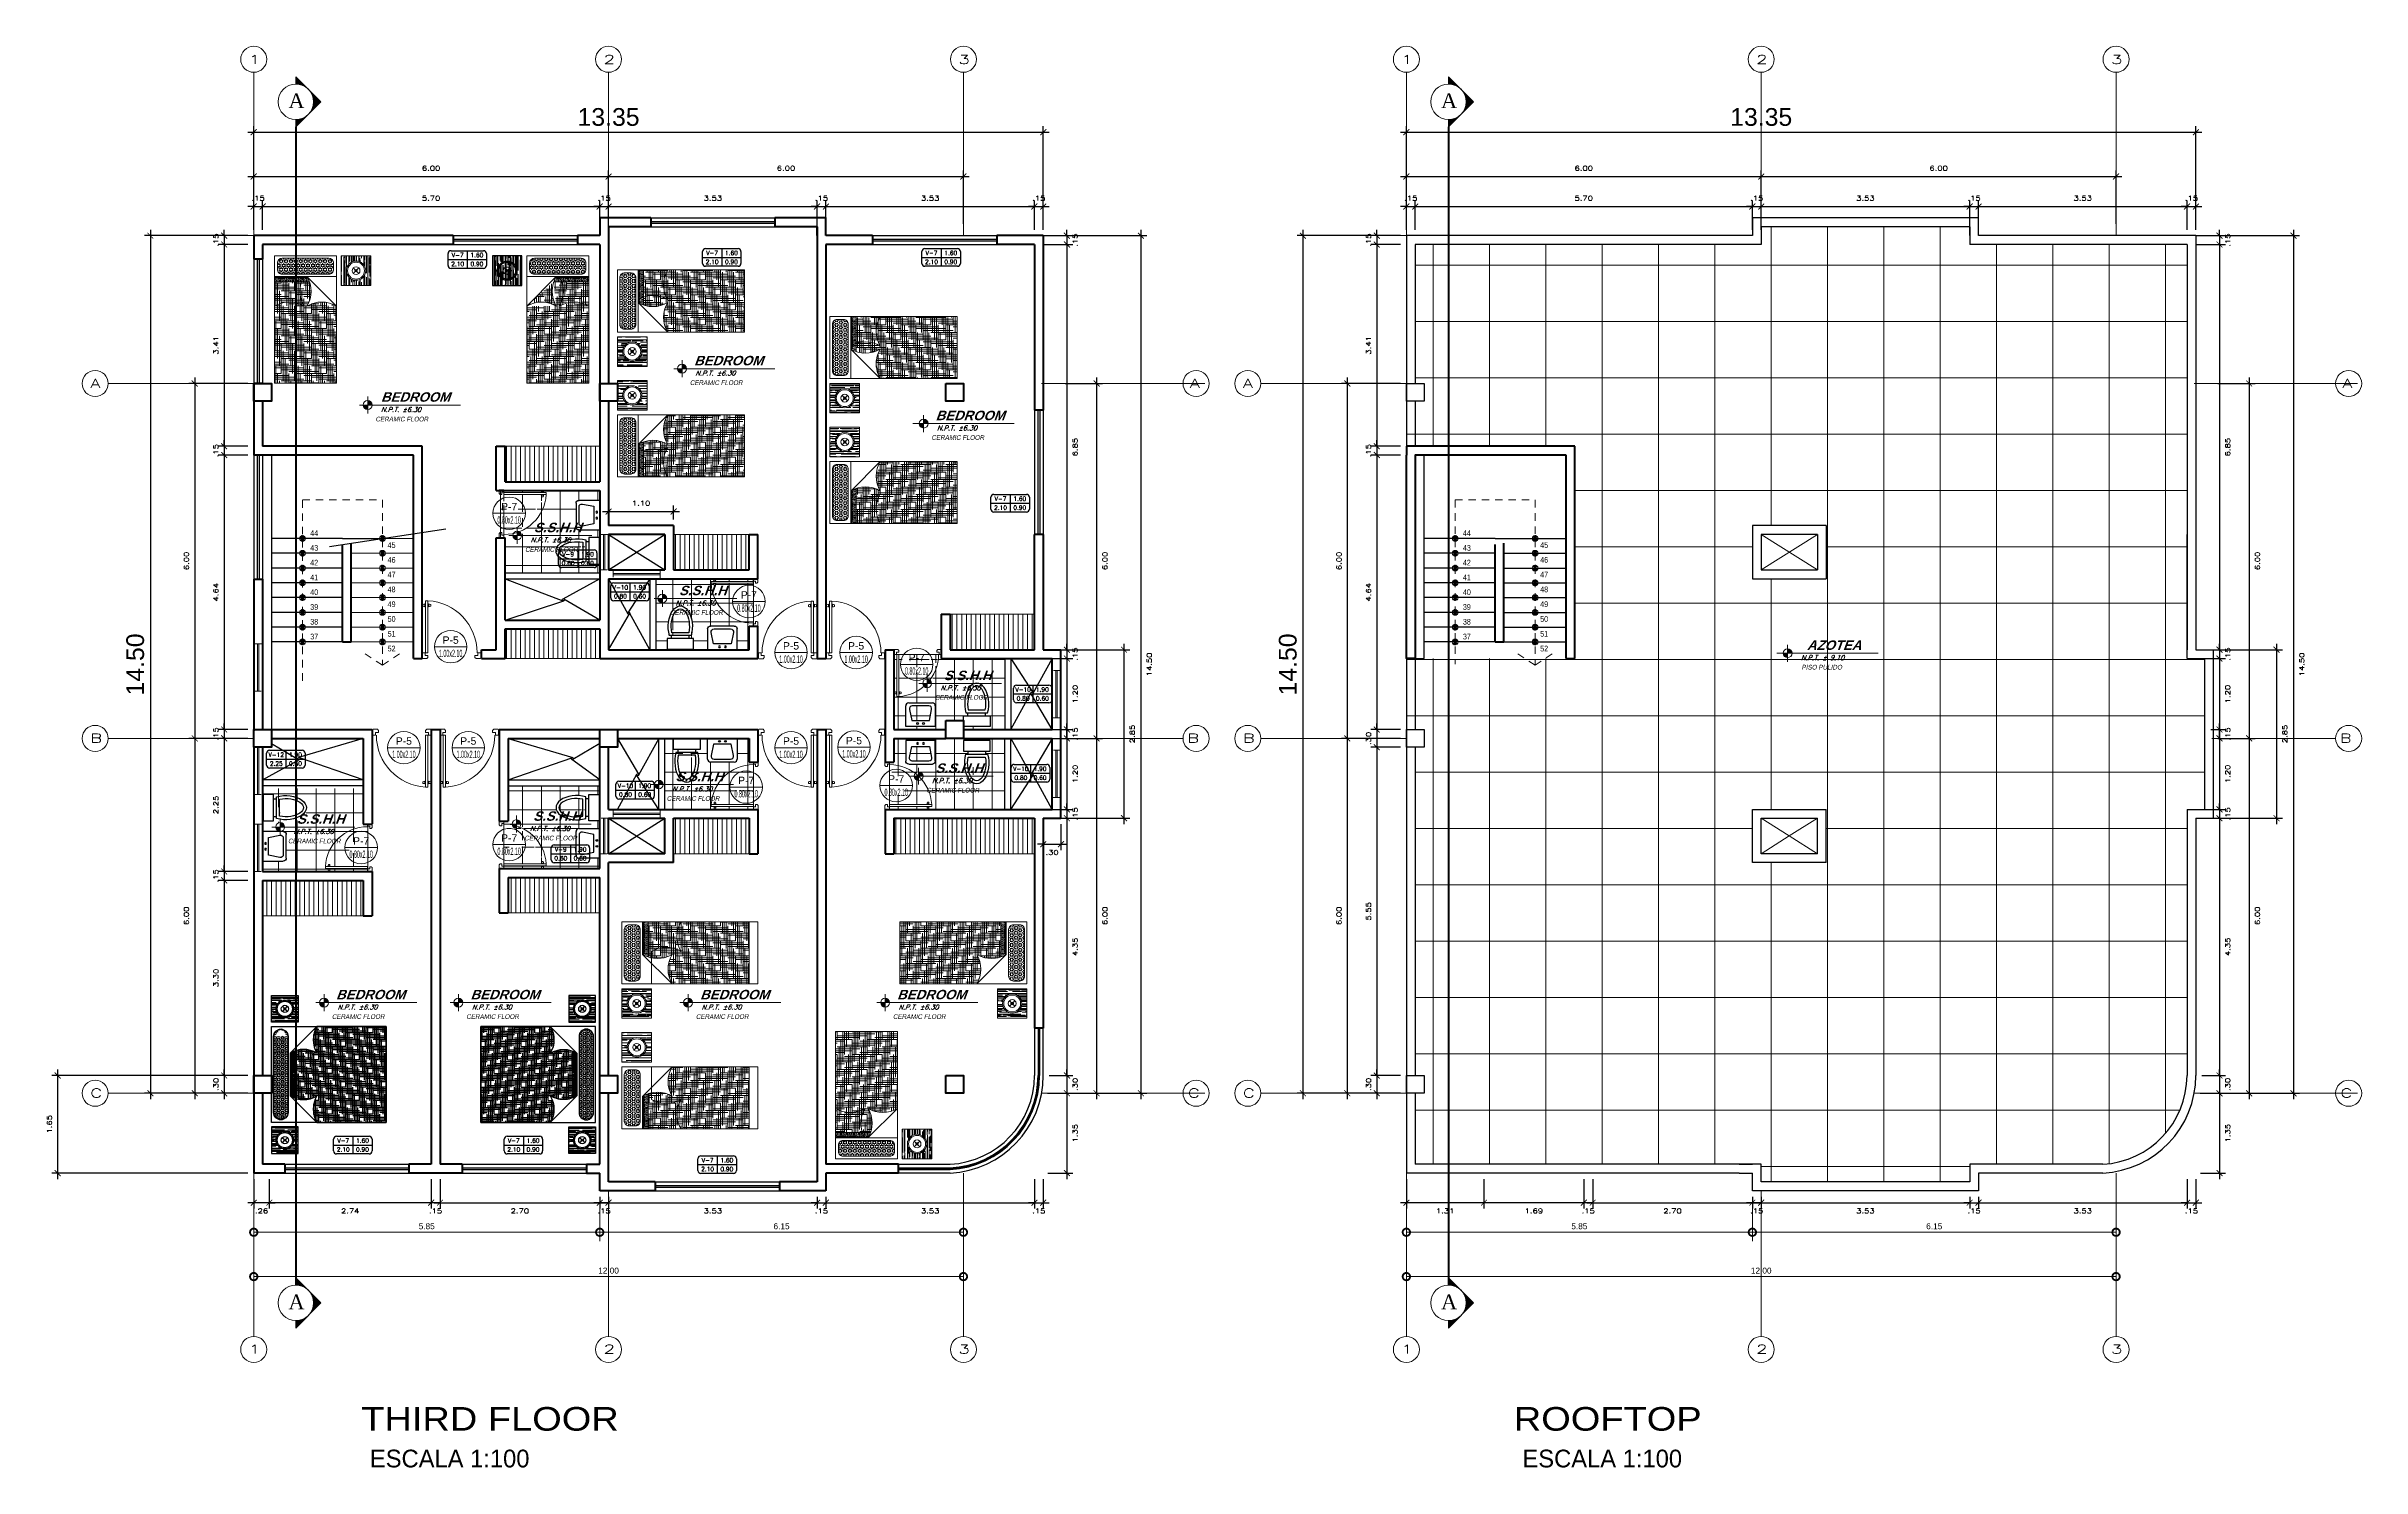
# Model space of a CAD drawing. Header units: millimetres. Extents: x 1313 to 1393.8, y 883.5 to 926.2.
# Drawn here: x 1354.7 to 1393.85, y 902.16 to 926.2 of the extents above; entities that cross this region are included whole.
import ezdxf
from ezdxf.enums import TextEntityAlignment as Align

# ---------------------------------------------------------------- set-up
doc = ezdxf.new("R2010")
doc.units = ezdxf.units.MM
doc.linetypes.add('ACAD_ISO02W100', pattern=[15, 12, -3])
doc.linetypes.add('HIDDEN2', pattern=[0.1875, 0.125, -0.0625])
for name, color, linetype, lineweight in [('ambientes', 254, 'Continuous', 25), ('columnas', 40, 'Continuous', 60), ('cotas', 87, 'Continuous', 15), ('COTNIV', 40, 'Continuous', 18), ('DIMENSIONES', 1, 'Continuous', 5), ('ejes', 147, 'Continuous', 5), ('HATCH II', 64, 'Continuous', 5), ('INDICADORES', 101, 'Continuous', 5), ('Layer3', 31, 'Continuous', 5), ('Linea Corte', 24, 'ACAD_ISO02W100', 70), ('lineas delgadas', 252, 'Continuous', 5), ('Muros confinados', 3, 'Continuous', 60), ('proy', 42, 'HIDDEN2', 5), ('Puertas', 35, 'Continuous', 13), ('REFERENCIA', 12, 'Continuous', 5), ('Sombras', 253, 'Continuous', 20), ('TEXTO', 7, 'Continuous', 5), ('Texto niveles', 4, 'Continuous', 18), ('TEXTOS', 7, 'Continuous', 20), ('VIGA', 5, 'Continuous', 25)]:
    doc.layers.add(name, color=color, linetype=linetype, lineweight=lineweight)
for name, color, linetype in [('CODIGOS', 31, 'Continuous'), ('Muebles', 2, 'Continuous'), ('Muro Bajo', 2, 'Continuous'), ('TITULOS', 143, 'Continuous')]:
    doc.layers.add(name, color=color, linetype=linetype)
doc.styles.add('ACOT', font='simplex.shx', dxfattribs={"height": 0.08})
doc.styles.add('AMBIENTES', font='arialbd.ttf', dxfattribs={"height": 0.18})
doc.styles.add('AN', font='swisscl.ttf')
doc.styles.add('arial', font='arial.ttf')
doc.styles.add('COTAS', font='comic.ttf', dxfattribs={"oblique": 7.5})
doc.styles.add('R80-50', font='romans.shx', dxfattribs={"width": 1.3, "height": 0.08})
doc.styles.add('ROMANS', font='romans')
doc.styles.add('STYLE1', font='arial.ttf')
doc.styles.add('TEXTOS', font='times.ttf', dxfattribs={"oblique": 20, "height": 0.2})
doc.styles.add('TITULOS', font='sanss___.ttf', dxfattribs={"height": 0.3})
doc.dimstyles.new('horizontal', dxfattribs={"dimtxt": 0.1, "dimasz": 0.25, "dimexe": 0.15, "dimexo": 0.1, "dimgap": 0.05, "dimtad": 1, "dimtih": 1, "dimtoh": 1, "dimzin": 4, "dimdsep": 46, "dimtxsty": 'arial', "dimblk": 'DOTSMALL', "dimcen": 1, "dimclrd": 11, "dimclre": 11, "dimclrt": 20, "dimazin": 1, "dimtfac": 1, "dimtmove": 0, "dimatfit": 3, "dimfxl": 1, "dimlwd": 5, "dimlwe": 5, "dimarcsym": 0})
doc.dimstyles.new('HORIZONTAL 1.1', dxfattribs={"dimtxt": 0.2, "dimasz": 0.1, "dimexe": 0.1, "dimexo": 0.1, "dimgap": 0.1, "dimtad": 2, "dimzin": 4, "dimdsep": 46, "dimtxsty": 'R80-50', "dimblk": 'ARCHTICK', "dimcen": 0.09, "dimdle": 0.1, "dimclrd": 256, "dimclre": 256, "dimclrt": 7, "dimaunit": 1, "dimazin": 0, "dimtfac": 1, "dimtix": 1, "dimtmove": 0, "dimatfit": 3, "dimldrblk": 'ARCHTICK', "dimfxl": 1, "dimtolj": 1, "dimtzin": 0, "dimarcsym": 0})
pattern_1 = [(90, (4230.61265, -2685.57376), (-0.079375, 5e-18), [])]
pattern_2 = [(0, (4244.06423, -2685.57376), (0, 0.3175), []), (90, (4244.06423, -2685.57376), (-0.3175, 2e-17), [])]

msp = doc.modelspace()

# ---------------------------------------------------------------- texts
at = {"layer": 'ambientes', "style": 'AMBIENTES', "oblique": 20}
for s, p in [('BEDROOM', (1366.234, 920.882)), ('BEDROOM', (1360.939, 920.267)), ('BEDROOM', (1370.318, 919.955)), ('S.S.H.H', (1363.345, 918.061)), ('S.S.H.H', (1365.798, 916.996)), ('AZOTEA', (1384.927, 916.071)), ('S.S.H.H', (1370.275, 915.56)), ('S.S.H.H', (1365.74, 913.851)), ('S.S.H.H', (1370.132, 913.992)), ('S.S.H.H', (1359.337, 913.132)), ('S.S.H.H', (1363.333, 913.182)), ('BEDROOM', (1360.18, 910.163)), ('BEDROOM', (1362.453, 910.163)), ('BEDROOM', (1366.336, 910.163)), ('BEDROOM', (1369.667, 910.163))]:
    msp.add_text(s, height=0.16, dxfattribs=at).set_placement(p, align=Align.MIDDLE_CENTER)
at = {"layer": 'COTNIV', "color": 2, "linetype": 'Continuous', "style": 'ACOT', "oblique": 20}
for s, p in [('N.P.T. %%P6.30', (1365.675, 920.63)), ('N.P.T. %%P6.30', (1360.359, 920.015)), ('N.P.T. %%P6.30', (1369.76, 919.703)), ('N.P.T. %%P6.30', (1362.888, 917.81)), ('N.P.T. %%P6.30', (1365.341, 916.744)), ('N.P.T. %%P 9.10', (1384.368, 915.82)), ('N.P.T. %%P6.30', (1369.819, 915.309)), ('N.P.T. %%P6.30', (1369.675, 913.74)), ('N.P.T. %%P6.30', (1365.283, 913.6)), ('N.P.T. %%P6.30', (1362.877, 912.931)), ('N.P.T. %%P6.30', (1358.881, 912.881)), ('N.P.T. %%P6.30', (1359.622, 909.912)), ('N.P.T. %%P6.30', (1361.894, 909.912)), ('N.P.T. %%P6.30', (1365.777, 909.912)), ('N.P.T. %%P6.30', (1369.109, 909.912))]:
    msp.add_text(s, height=0.08, dxfattribs=at).set_placement(p)
at = {"layer": 'ejes', "color": 3, "linetype": 'Continuous', "ltscale": 0.75, "style": 'ROMANS', "width": 1.5}
for s, p in [('1', (1358.121, 925.898)), ('2', (1364.121, 925.898)), ('3', (1370.121, 925.898)), ('1', (1377.61, 925.898)), ('2', (1383.61, 925.898)), ('3', (1389.61, 925.898)), ('A', (1355.44, 920.424)), ('A', (1374.031, 920.424)), ('A', (1374.929, 920.424)), ('A', (1393.52, 920.424)), ('B', (1355.44, 914.424)), ('B', (1373.988, 914.424)), ('B', (1374.929, 914.424)), ('B', (1393.477, 914.424)), ('C', (1355.44, 908.423)), ('C', (1373.999, 908.423)), ('C', (1374.929, 908.423)), ('C', (1393.488, 908.423)), ('1', (1358.121, 904.093)), ('2', (1364.121, 904.093)), ('3', (1370.121, 904.093)), ('1', (1377.61, 904.093)), ('2', (1383.61, 904.093)), ('3', (1389.61, 904.093))]:
    msp.add_text(s, height=0.15, dxfattribs=at).set_placement(p)
at = {"layer": 'TEXTO', "style": 'AN'}
for s, p in [('44', (1359.161, 917.919)), ('43', (1359.161, 917.669)), ('45', (1360.469, 917.716)), ('44', (1378.651, 917.919)), ('43', (1378.651, 917.669)), ('45', (1379.958, 917.716)), ('42', (1359.161, 917.419)), ('46', (1360.469, 917.466)), ('47', (1360.469, 917.216)), ('42', (1378.651, 917.419)), ('46', (1379.958, 917.466)), ('47', (1379.958, 917.216)), ('41', (1359.161, 917.169)), ('40', (1359.161, 916.919)), ('48', (1360.469, 916.966)), ('41', (1378.651, 917.169)), ('40', (1378.651, 916.919)), ('48', (1379.958, 916.966)), ('39', (1359.161, 916.669)), ('49', (1360.469, 916.716)), ('50', (1360.469, 916.466)), ('39', (1378.651, 916.669)), ('49', (1379.958, 916.716)), ('50', (1379.958, 916.466)), ('38', (1359.161, 916.419)), ('37', (1359.161, 916.169)), ('51', (1360.469, 916.216)), ('38', (1378.651, 916.419)), ('37', (1378.651, 916.169)), ('51', (1379.958, 916.216)), ('52', (1360.469, 915.966)), ('52', (1379.958, 915.966))]:
    msp.add_text(s, height=0.096, dxfattribs=at).set_placement(p)
at = {"layer": 'Texto niveles', "color": 4, "oblique": 10, "width": 0.8}
for s, p in [('CERAMIC FLOOR', (1366.026, 920.509)), ('CERAMIC FLOOR', (1360.711, 919.894)), ('CERAMIC FLOOR', (1370.111, 919.582)), ('CERAMIC FLOOR', (1363.24, 917.689)), ('CERAMIC FLOOR', (1365.693, 916.624)), ('PISO PULIDO', (1384.72, 915.699)), ('CERAMIC FLOOR', (1370.17, 915.188)), ('CERAMIC FLOOR', (1365.635, 913.479)), ('CERAMIC FLOOR', (1370.027, 913.619)), ('CERAMIC FLOOR', (1359.232, 912.76)), ('CERAMIC FLOOR', (1363.228, 912.81)), ('CERAMIC FLOOR', (1359.973, 909.791)), ('CERAMIC FLOOR', (1362.245, 909.791)), ('CERAMIC FLOOR', (1366.128, 909.791)), ('CERAMIC FLOOR', (1369.46, 909.791))]:
    msp.add_text(s, height=0.08, dxfattribs=at).set_placement(p, align=Align.MIDDLE_CENTER)
at = {"layer": 'TEXTOS', "style": 'TEXTOS'}
for p in [(1358.928, 925.276), (1378.417, 925.276), (1358.928, 904.967), (1378.417, 904.967)]:
    msp.add_text('A', height=0.25, dxfattribs=at).set_placement(p, align=Align.MIDDLE_CENTER)
at = {"layer": 'TITULOS', "style": 'TITULOS', "width": 1.15}
for s, p in [('THIRD FLOOR', (1360.022, 902.79)), ('ROOFTOP', (1379.511, 902.79))]:
    msp.add_text(s, height=0.4, dxfattribs=at).set_placement(p)
at = {"layer": 'TITULOS', "style": 'COTAS'}
for p in [(1360.169, 902.169), (1379.658, 902.169)]:
    msp.add_text('ESCALA 1:100', height=0.3, dxfattribs=at).set_placement(p)

# ---------------------------------------------------------------- blocks, each defined once
blk = doc.blocks.new('P90-1')
for p, q in [((-0.999, 0.006), (-0.999, 0.096)), ((-0.994, 0.096), (-0.999, 0.096)), ((-0.994, 0.006), (-0.999, 0.006)), ((-0.949, 0.101), (-0.994, 0.101)), ((-0.994, 0.096), (-0.994, 0.101)), ((-0.994, 0.001), (-0.994, 0.006)), ((-0.919, 0.001), (-0.994, 0.001)), ((-0.899, 0.021), (-0.919, 0.001)), ((-0.899, 0.021), (-0.899, 0.055)), ((-0.099, 0.055), (-0.099, 0.021)), ((-0.099, 0.021), (-0.079, 0.001)), ((-0.004, 0.001), (-0.079, 0.001)), ((-0.004, 0.101), (-0.052, 0.101)), ((-0.004, 0.101), (-0.004, 0.096)), ((0.001, 0.096), (-0.004, 0.096)), ((-0.004, 0.006), (-0.004, 0.001)), ((0.001, 0.006), (-0.004, 0.006)), ((0.001, 0.096), (0.001, 0.006))]:
    blk.add_line(p, q)
for points in [[(-0.114, 0.927), (-0.128, 0.927), (-0.148, 0.922), (-0.148, 0.893), (-0.128, 0.888), (-0.114, 0.888)], [(-0.106, 0.932), (-0.11, 0.932), (-0.11, 0.884), (-0.106, 0.884)], [(-0.059, 0.984), (-0.1, 0.984), (-0.1, 0.101), (-0.059, 0.101)], [(-0.054, 0.932), (-0.049, 0.932), (-0.049, 0.884), (-0.054, 0.884)], [(-0.045, 0.927), (-0.031, 0.927), (-0.011, 0.922), (-0.011, 0.893), (-0.031, 0.888), (-0.045, 0.888)]]:
    blk.add_lwpolyline(points, close=True)
for points in [[(-0.949, 0.101), (-0.949, 0.055), (-0.899, 0.055)], [(-0.099, 0.055), (-0.052, 0.055), (-0.052, 0.101)]]:
    blk.add_lwpolyline(points)
blk.add_arc((-0.052, 0.101), 0.885, 93.0961, 180)
blk = doc.blocks.new('LAV54-02')
for p, q in [((-0.25, -0.35), (-0.25, 0)), ((-0.25, 0), (0.25, 0)), ((0.25, 0), (0.25, -0.35)), ((-0.15, -0.1), (-0.188, -0.29)), ((0.15, -0.1), (-0.15, -0.1)), ((-0.139, -0.35), (0.139, -0.35)), ((0.188, -0.29), (0.15, -0.1)), ((0.2, -0.4), (-0.2, -0.4))]:
    blk.add_line(p, q)
for centre in [(-0.05, -0.05), (0.05, -0.05)]:
    blk.add_circle(centre, 0.015)
for centre, start, end in [((-0.2, -0.35), 180, 270), ((-0.139, -0.3), 168.6901, 270), ((0.139, -0.3), 270, 11.3099), ((0.2, -0.35), 270, 0)]:
    blk.add_arc(centre, 0.05, start, end)
blk = doc.blocks.new('INO75-01')
for p, q in [((0, 0.225), (0.18, 0.225)), ((0, -0.225), (0, 0.225)), ((0.18, 0.225), (0.18, -0.225)), ((0.18, -0.225), (0, -0.225))]:
    blk.add_line(p, q)
at = {"linetype": 'HIDDEN2'}
for p, q in [((0.18, 0.15), (0.23, 0.15)), ((0.18, -0.15), (0.23, -0.15))]:
    blk.add_line(p, q, dxfattribs=at)
for points in [[(0.23, 0.185), (0.23, -0.185)], [(0.28, 0.145), (0.28, -0.145)]]:
    blk.add_lwpolyline(points)
for major_axis, ratio, start_param, end_param in [((0.353, 0), 0.578426, -2.010252, 2.010252), ((0.303, 0), 0.508415, -1.907631, 1.907631)]:
    blk.add_ellipse((0.38, 0), major_axis=major_axis, ratio=ratio, start_param=start_param, end_param=end_param)
blk = doc.blocks.new('CAMA_1P')
h = blk.add_hatch()
h.set_pattern_fill('AR-RROOF', color=44, scale=0.0025, angle=90, style=0)
h.set_pattern_definition([(90, (-119.91356, -194.18061), (-0.0635, 0.1397), [0.9525, -0.127, 0.3175, -0.0635]), (90, (-119.94531, -194.09616), (-0.084455, -0.0635), [0.1905, -0.020955, 0.381, -0.047625]), (90, (-119.967537, -194.148862), (-0.042545, 0.3302), [0.508, -0.0889, 0.254, -0.0635])])
edge = h.paths.add_edge_path(flags=16)
edge.add_arc((0.25, -0.25), 0.163, 0, 360)
h.paths.add_polyline_path([(0.5, 0), (0, 0), (0, -0.5), (0.5, -0.5)])
h = blk.add_hatch()
h.set_pattern_fill('STARS', color=256, scale=0.0065, style=0)
h.set_pattern_definition([(0, (-119.913562, -191.346954), (0, 0.03574519), [0.0206375, -0.0206375]), (60, (-119.913562, -191.346954), (-0.0309562426, 0.017872595), [0.0206375, -0.0206375]), (120, (-119.903244, -191.32908), (-0.0309562426, -0.017872595), [0.0206375, -0.0206375])])
edge = h.paths.add_edge_path()
edge.add_line((1.5, -0.31), (0.71, -0.31))
edge.add_arc((0.71, -0.23), 0.08, 180, 270, ccw=False)
edge.add_line((0.63, -0.23), (0.63, -0.12))
edge.add_arc((0.71, -0.12), 0.08, 90, 180, ccw=False)
edge.add_line((0.71, -0.04), (1.5, -0.04))
edge.add_arc((1.5, -0.12), 0.08, 0, 90, ccw=False)
edge.add_line((1.58, -0.12), (1.58, -0.23))
edge.add_arc((1.5, -0.23), 0.08, -90, 0, ccw=False)
h = blk.add_hatch()
h.set_pattern_fill('HOUND', color=37, scale=0.02, style=0)
h.set_pattern_definition([(0, (-119.913562, -191.346954), (0.127, 0.03175), [0.508, -0.254]), (90, (-119.913562, -191.346954), (-0.03175, -0.127), [0.508, -0.254])])
h.paths.add_polyline_path([(1.63, -0.441), (1.037, -0.441, 0.224262), (1.08, -0.85, 0.28), (0.58, -0.85), (0.58, -2.15), (1.63, -2.15)])
for p, q in [((0.58, -0.85), (1.08, -0.35)), ((1.629, -0.441), (1.037, -0.441))]:
    blk.add_line(p, q)
at = {"color": 44}
blk.add_lwpolyline([(0.5, 0), (0, 0), (0, -0.5), (0.5, -0.5)], close=True, dxfattribs=at)
blk.add_lwpolyline([(1.63, -2.15), (0.58, -2.15), (0.58, 0), (1.63, 0)], close=True)
at = {"color": 2}
for points in [[(0.203, -0.203), (0.297, -0.297)], [(0.297, -0.203), (0.203, -0.297)]]:
    blk.add_lwpolyline(points, dxfattribs=at)
for points in [[(0.58, -0.85), (0.58, -2.15), (1.63, -2.15), (1.63, -0.35), (1.08, -0.35, 0.28), (1.08, -0.85, 0.28)], [(1.5, -0.31), (0.71, -0.31, -0.414214), (0.63, -0.23), (0.63, -0.12, -0.414214), (0.71, -0.04), (1.5, -0.04, -0.414214), (1.58, -0.12), (1.58, -0.23, -0.414214)]]:
    blk.add_lwpolyline(points, format="xyb", close=True)
blk.add_lwpolyline([(0.58, -0.85), (0.58, -2.15), (1.63, -2.15)])
for radius in [0.163, 0.143, 0.0665, 0.0214]:
    blk.add_circle((0.25, -0.25), radius, dxfattribs=at)
for centre, radius, start, end in [((1.121, -0.417), 0.0701, 106.9907, 138.5624), ((1.144, -0.417), 0.0701, 106.9907, 200.0902), ((1.164, -0.417), 0.0701, 106.9907, 200.0902), ((1.188, -0.417), 0.0701, 106.9907, 200.0902), ((1.208, -0.417), 0.0701, 106.9907, 200.0902), ((1.232, -0.417), 0.0701, 106.9907, 200.0902), ((1.252, -0.417), 0.0701, 106.9907, 200.0902), ((1.272, -0.417), 0.0701, 106.9907, 200.0902), ((1.292, -0.417), 0.0701, 106.9907, 200.0902), ((1.312, -0.417), 0.0701, 106.9907, 200.0902), ((1.335, -0.417), 0.0701, 106.9907, 200.0902), ((1.355, -0.417), 0.0701, 106.9907, 200.0902), ((1.375, -0.417), 0.0701, 106.9907, 200.0902), ((1.395, -0.417), 0.0701, 106.9907, 200.0902), ((1.415, -0.417), 0.0701, 106.9907, 200.0902), ((1.435, -0.417), 0.0701, 106.9907, 200.0902), ((1.455, -0.417), 0.0701, 106.9907, 200.0902), ((1.475, -0.417), 0.0701, 106.9907, 200.0902), ((1.495, -0.417), 0.0701, 106.9907, 200.0902), ((1.515, -0.417), 0.0701, 106.9907, 200.0902), ((1.535, -0.417), 0.0701, 106.9907, 200.0902), ((1.535, -0.417), 0.0701, 106.9907, 200.0902), ((1.555, -0.417), 0.0701, 106.9907, 200.0902), ((1.575, -0.417), 0.0701, 106.9907, 200.0902), ((1.595, -0.417), 0.0701, 106.9907, 200.0902), ((1.615, -0.417), 0.0701, 106.9907, 200.0902), ((1.635, -0.417), 0.0701, 106.9907, 200.0902), ((1.675, -0.418), 0.0873, 129.1207, 195.4824), ((1.757, -0.419), 0.148, 152.2621, 188.5809), ((2.475, -0.405), 0.847, 176.2425, 182.409), ((1.121, -0.417), 0.0701, 168.8981, 200.0902)]:
    blk.add_arc(centre, radius, start, end)
blk = doc.blocks.new('_ArchTick')
at = {"color": 0, "const_width": 0.15}
blk.add_lwpolyline([(-0.5, -0.5), (0.5, 0.5)], dxfattribs=at)
blk = doc.blocks.new('*D439')
at = {"layer": 'cotas', "lineweight": -2, "transparency": 16777216}
for p, q in [((1358.105, 922.995), (1357.605, 922.995)), ((1358.105, 922.845), (1357.605, 922.845)), ((1357.705, 922.995), (1357.705, 923.095)), ((1357.705, 922.995), (1357.705, 922.845)), ((1357.705, 922.845), (1357.705, 922.745))]:
    blk.add_line(p, q, dxfattribs=at)
at = {"layer": 'Defpoints', "color": 0, "transparency": 16777216}
for p in [(1357.705, 922.845), (1358.205, 922.995), (1358.205, 922.845)]:
    blk.add_point(p, dxfattribs=at)
at = {"layer": 'cotas', "lineweight": -2, "transparency": 16777216, "xscale": 0.1, "yscale": 0.1, "zscale": 0.1}
for p, rotation in [((1357.705, 922.995), 270), ((1357.705, 922.845), 90)]:
    blk.add_blockref('_ArchTick', p, dxfattribs=dict(at, rotation=rotation))
at = {"layer": 'cotas', "color": 7, "transparency": 16777216, "insert": (1357.565, 922.92), "char_height": 0.08, "attachment_point": 5, "rotation": 90, "style": 'R80-50'}
blk.add_mtext('\\A1;.15', dxfattribs=at)
blk = doc.blocks.new('*D440')
at = {"layer": 'cotas', "lineweight": -2, "transparency": 16777216}
for p, q in [((1358.105, 914.645), (1357.605, 914.645)), ((1357.705, 914.645), (1357.705, 914.745)), ((1357.705, 914.645), (1357.705, 914.495)), ((1358.105, 914.495), (1357.605, 914.495)), ((1357.705, 914.495), (1357.705, 914.395))]:
    blk.add_line(p, q, dxfattribs=at)
at = {"layer": 'Defpoints', "color": 0, "transparency": 16777216}
for p in [(1358.205, 914.645), (1357.705, 914.495), (1358.205, 914.495)]:
    blk.add_point(p, dxfattribs=at)
at = {"layer": 'cotas', "lineweight": -2, "transparency": 16777216, "xscale": 0.1, "yscale": 0.1, "zscale": 0.1}
for p, rotation in [((1357.705, 914.645), 270), ((1357.705, 914.495), 90)]:
    blk.add_blockref('_ArchTick', p, dxfattribs=dict(at, rotation=rotation))
at = {"layer": 'cotas', "color": 7, "transparency": 16777216, "insert": (1357.565, 914.57), "char_height": 0.08, "attachment_point": 5, "rotation": 90, "style": 'R80-50'}
blk.add_mtext('\\A1;.15', dxfattribs=at)
blk = doc.blocks.new('*D441')
at = {"layer": 'cotas', "lineweight": -2, "transparency": 16777216}
for p, q in [((1358.105, 908.795), (1357.605, 908.795)), ((1357.705, 908.795), (1357.705, 908.895)), ((1357.705, 908.795), (1357.705, 908.495)), ((1358.105, 908.495), (1357.605, 908.495)), ((1357.705, 908.495), (1357.705, 908.395))]:
    blk.add_line(p, q, dxfattribs=at)
at = {"layer": 'Defpoints', "color": 0, "transparency": 16777216}
for p in [(1358.205, 908.795), (1357.705, 908.495), (1358.205, 908.495)]:
    blk.add_point(p, dxfattribs=at)
at = {"layer": 'cotas', "lineweight": -2, "transparency": 16777216, "xscale": 0.1, "yscale": 0.1, "zscale": 0.1}
for p, rotation in [((1357.705, 908.795), 270), ((1357.705, 908.495), 90)]:
    blk.add_blockref('_ArchTick', p, dxfattribs=dict(at, rotation=rotation))
at = {"layer": 'cotas', "color": 7, "transparency": 16777216, "insert": (1357.565, 908.645), "char_height": 0.08, "attachment_point": 5, "rotation": 90, "style": 'R80-50'}
blk.add_mtext('\\A1;.30', dxfattribs=at)
blk = doc.blocks.new('*D591')
at = {"layer": 'cotas', "lineweight": -2, "transparency": 16777216}
for p, q in [((1358.205, 923.095), (1358.205, 923.588)), ((1358.355, 923.095), (1358.355, 923.588)), ((1358.205, 923.488), (1358.105, 923.488)), ((1358.205, 923.488), (1358.355, 923.488)), ((1358.355, 923.488), (1358.455, 923.488))]:
    blk.add_line(p, q, dxfattribs=at)
at = {"layer": 'Defpoints', "color": 0, "transparency": 16777216}
for p in [(1358.355, 923.488), (1358.205, 922.995), (1358.355, 922.995)]:
    blk.add_point(p, dxfattribs=at)
at = {"layer": 'cotas', "lineweight": -2, "transparency": 16777216, "xscale": 0.1, "yscale": 0.1, "zscale": 0.1}
blk.add_blockref('_ArchTick', (1358.205, 923.488), dxfattribs=at)
at = {"layer": 'cotas', "lineweight": -2, "transparency": 16777216, "xscale": 0.1, "yscale": 0.1, "zscale": 0.1, "rotation": 180}
blk.add_blockref('_ArchTick', (1358.355, 923.488), dxfattribs=at)
at = {"layer": 'cotas', "color": 7, "transparency": 16777216, "insert": (1358.28, 923.628), "char_height": 0.08, "attachment_point": 5, "style": 'R80-50'}
blk.add_mtext('\\A1;.15', dxfattribs=at)
blk = doc.blocks.new('*D442')
at = {"layer": 'cotas', "lineweight": -2, "transparency": 16777216}
for p, q in [((1358.355, 923.095), (1358.355, 923.588)), ((1364.055, 923.095), (1364.055, 923.588)), ((1358.255, 923.488), (1364.155, 923.488))]:
    blk.add_line(p, q, dxfattribs=at)
at = {"layer": 'Defpoints', "color": 0, "transparency": 16777216}
for p in [(1364.055, 923.488), (1358.355, 922.995), (1364.055, 922.995)]:
    blk.add_point(p, dxfattribs=at)
at = {"layer": 'cotas', "lineweight": -2, "transparency": 16777216, "xscale": 0.1, "yscale": 0.1, "zscale": 0.1, "rotation": 180}
blk.add_blockref('_ArchTick', (1358.355, 923.488), dxfattribs=at)
at = {"layer": 'cotas', "lineweight": -2, "transparency": 16777216, "xscale": 0.1, "yscale": 0.1, "zscale": 0.1}
blk.add_blockref('_ArchTick', (1364.055, 923.488), dxfattribs=at)
at = {"layer": 'cotas', "color": 7, "transparency": 16777216, "insert": (1361.205, 923.628), "char_height": 0.08, "attachment_point": 5, "style": 'R80-50'}
blk.add_mtext('\\A1;5.70', dxfattribs=at)
blk = doc.blocks.new('*D443')
at = {"layer": 'cotas', "lineweight": -2, "transparency": 16777216}
for p, q in [((1371.555, 922.995), (1372.055, 922.995)), ((1371.555, 922.845), (1372.055, 922.845)), ((1371.955, 922.995), (1371.955, 923.095)), ((1371.955, 922.995), (1371.955, 922.845)), ((1371.955, 922.845), (1371.955, 922.745))]:
    blk.add_line(p, q, dxfattribs=at)
at = {"layer": 'Defpoints', "color": 0, "transparency": 16777216}
for p in [(1371.455, 922.995), (1371.455, 922.845), (1371.955, 922.845)]:
    blk.add_point(p, dxfattribs=at)
at = {"layer": 'cotas', "lineweight": -2, "transparency": 16777216, "xscale": 0.1, "yscale": 0.1, "zscale": 0.1}
for p, rotation in [((1371.955, 922.995), 270), ((1371.955, 922.845), 90)]:
    blk.add_blockref('_ArchTick', p, dxfattribs=dict(at, rotation=rotation))
at = {"layer": 'cotas', "color": 7, "transparency": 16777216, "insert": (1372.095, 922.92), "char_height": 0.08, "attachment_point": 5, "rotation": 90, "style": 'R80-50'}
blk.add_mtext('\\A1;.15', dxfattribs=at)
blk = doc.blocks.new('*D444')
at = {"layer": 'cotas', "lineweight": -2, "transparency": 16777216}
for p, q in [((1371.655, 908.795), (1372.055, 908.795)), ((1371.955, 908.795), (1371.955, 908.895)), ((1371.955, 908.795), (1371.955, 908.495)), ((1371.628, 908.495), (1372.055, 908.495)), ((1371.955, 908.495), (1371.955, 908.395))]:
    blk.add_line(p, q, dxfattribs=at)
at = {"layer": 'Defpoints', "color": 0, "transparency": 16777216}
for p in [(1371.555, 908.795), (1371.528, 908.495), (1371.955, 908.495)]:
    blk.add_point(p, dxfattribs=at)
at = {"layer": 'cotas', "lineweight": -2, "transparency": 16777216, "xscale": 0.1, "yscale": 0.1, "zscale": 0.1}
for p, rotation in [((1371.955, 908.795), 270), ((1371.955, 908.495), 90)]:
    blk.add_blockref('_ArchTick', p, dxfattribs=dict(at, rotation=rotation))
at = {"layer": 'cotas', "color": 7, "transparency": 16777216, "insert": (1372.095, 908.645), "char_height": 0.08, "attachment_point": 5, "rotation": 90, "style": 'R80-50'}
blk.add_mtext('\\A1;.30', dxfattribs=at)
blk = doc.blocks.new('*D445')
at = {"layer": 'cotas', "lineweight": -2, "transparency": 16777216}
for p, q in [((1371.628, 908.495), (1372.055, 908.495)), ((1371.955, 908.595), (1371.955, 907.045)), ((1371.63, 907.145), (1372.055, 907.145))]:
    blk.add_line(p, q, dxfattribs=at)
at = {"layer": 'Defpoints', "color": 0, "transparency": 16777216}
for p in [(1371.528, 908.495), (1371.53, 907.145), (1371.955, 907.145)]:
    blk.add_point(p, dxfattribs=at)
at = {"layer": 'cotas', "lineweight": -2, "transparency": 16777216, "xscale": 0.1, "yscale": 0.1, "zscale": 0.1}
for p, rotation in [((1371.955, 908.495), 90), ((1371.955, 907.145), 270)]:
    blk.add_blockref('_ArchTick', p, dxfattribs=dict(at, rotation=rotation))
at = {"layer": 'cotas', "color": 7, "transparency": 16777216, "insert": (1372.095, 907.82), "char_height": 0.08, "attachment_point": 5, "rotation": 90, "style": 'R80-50'}
blk.add_mtext('\\A1;1.35', dxfattribs=at)
blk = doc.blocks.new('*D446')
at = {"layer": 'cotas', "lineweight": -2, "transparency": 16777216}
for p, q in [((1361.355, 907.045), (1361.355, 906.545)), ((1364.055, 906.745), (1364.055, 906.545)), ((1361.255, 906.645), (1364.155, 906.645))]:
    blk.add_line(p, q, dxfattribs=at)
at = {"layer": 'Defpoints', "color": 0, "transparency": 16777216}
for p in [(1361.355, 907.145), (1364.055, 906.845), (1364.055, 906.645)]:
    blk.add_point(p, dxfattribs=at)
at = {"layer": 'cotas', "lineweight": -2, "transparency": 16777216, "xscale": 0.1, "yscale": 0.1, "zscale": 0.1, "rotation": 180}
blk.add_blockref('_ArchTick', (1361.355, 906.645), dxfattribs=at)
at = {"layer": 'cotas', "lineweight": -2, "transparency": 16777216, "xscale": 0.1, "yscale": 0.1, "zscale": 0.1}
blk.add_blockref('_ArchTick', (1364.055, 906.645), dxfattribs=at)
at = {"layer": 'cotas', "color": 7, "transparency": 16777216, "insert": (1362.705, 906.505), "char_height": 0.08, "attachment_point": 5, "style": 'R80-50'}
blk.add_mtext('\\A1;2.70', dxfattribs=at)
blk = doc.blocks.new('*D447')
at = {"layer": 'cotas', "lineweight": -2, "transparency": 16777216}
for p, q in [((1358.105, 920.495), (1357.107, 920.495)), ((1357.207, 920.595), (1357.207, 914.395)), ((1358.105, 914.495), (1357.107, 914.495))]:
    blk.add_line(p, q, dxfattribs=at)
at = {"layer": 'Defpoints', "color": 0, "transparency": 16777216}
for p in [(1358.205, 920.495), (1357.207, 914.495), (1358.205, 914.495)]:
    blk.add_point(p, dxfattribs=at)
at = {"layer": 'cotas', "lineweight": -2, "transparency": 16777216, "xscale": 0.1, "yscale": 0.1, "zscale": 0.1}
for p, rotation in [((1357.207, 920.495), 90), ((1357.207, 914.495), 270)]:
    blk.add_blockref('_ArchTick', p, dxfattribs=dict(at, rotation=rotation))
at = {"layer": 'cotas', "color": 7, "transparency": 16777216, "insert": (1357.067, 917.495), "char_height": 0.08, "attachment_point": 5, "rotation": 90, "style": 'R80-50'}
blk.add_mtext('\\A1;6.00', dxfattribs=at)
blk = doc.blocks.new('*D448')
at = {"layer": 'cotas', "lineweight": -2, "transparency": 16777216}
for p, q in [((1357.207, 914.595), (1357.207, 908.395)), ((1358.105, 914.495), (1357.107, 914.495)), ((1358.105, 908.495), (1357.107, 908.495))]:
    blk.add_line(p, q, dxfattribs=at)
at = {"layer": 'Defpoints', "color": 0, "transparency": 16777216}
for p in [(1358.205, 914.495), (1357.207, 908.495), (1358.205, 908.495)]:
    blk.add_point(p, dxfattribs=at)
at = {"layer": 'cotas', "lineweight": -2, "transparency": 16777216, "xscale": 0.1, "yscale": 0.1, "zscale": 0.1}
for p, rotation in [((1357.207, 914.495), 90), ((1357.207, 908.495), 270)]:
    blk.add_blockref('_ArchTick', p, dxfattribs=dict(at, rotation=rotation))
at = {"layer": 'cotas', "color": 7, "transparency": 16777216, "insert": (1357.067, 911.495), "char_height": 0.08, "attachment_point": 5, "rotation": 90, "style": 'R80-50'}
blk.add_mtext('\\A1;6.00', dxfattribs=at)
blk = doc.blocks.new('*D449')
at = {"layer": 'cotas', "lineweight": -2, "transparency": 16777216}
for p, q in [((1358.105, 922.995), (1356.357, 922.995)), ((1356.457, 923.095), (1356.457, 908.395)), ((1358.105, 908.495), (1356.357, 908.495))]:
    blk.add_line(p, q, dxfattribs=at)
at = {"layer": 'Defpoints', "color": 0, "transparency": 16777216}
for p in [(1358.205, 922.995), (1356.457, 908.495), (1358.205, 908.495)]:
    blk.add_point(p, dxfattribs=at)
at = {"layer": 'cotas', "lineweight": -2, "transparency": 16777216, "xscale": 0.1, "yscale": 0.1, "zscale": 0.1}
for p, rotation in [((1356.457, 922.995), 90), ((1356.457, 908.495), 270)]:
    blk.add_blockref('_ArchTick', p, dxfattribs=dict(at, rotation=rotation))
at = {"layer": 'cotas', "color": 7, "transparency": 16777216, "insert": (1356.202, 915.745), "char_height": 0.3, "attachment_point": 5, "rotation": 90, "style": 'TITULOS'}
blk.add_mtext('\\A1;14.50', dxfattribs=at)
blk = doc.blocks.new('_DotSmall')
at = {"color": 0, "linetype": 'ByBlock', "const_width": 0.5}
blk.add_lwpolyline([(-0.0625, 0, 1), (0.0625, 0, 1)], format="xyb", close=True, dxfattribs=at)
blk = doc.blocks.new('*D450')
at = {"layer": 'cotas', "color": 11, "lineweight": 5, "transparency": 16777216}
for p, q in [((1358.205, 907.045), (1358.205, 905.995)), ((1364.055, 906.745), (1364.055, 905.995)), ((1358.205, 906.145), (1364.055, 906.145))]:
    blk.add_line(p, q, dxfattribs=at)
at = {"layer": 'Defpoints', "color": 0, "transparency": 16777216}
for p in [(1358.205, 907.145), (1364.055, 906.845), (1364.055, 906.145)]:
    blk.add_point(p, dxfattribs=at)
at = {"layer": 'cotas', "color": 11, "lineweight": 5, "transparency": 16777216, "xscale": 0.25, "yscale": 0.25, "zscale": 0.25, "rotation": 180}
blk.add_blockref('_DotSmall', (1358.205, 906.145), dxfattribs=at)
at = {"layer": 'cotas', "color": 11, "lineweight": 5, "transparency": 16777216, "xscale": 0.25, "yscale": 0.25, "zscale": 0.25}
blk.add_blockref('_DotSmall', (1364.055, 906.145), dxfattribs=at)
at = {"layer": 'cotas', "color": 20, "transparency": 16777216, "insert": (1361.13, 906.246), "char_height": 0.1, "attachment_point": 5, "style": 'arial'}
blk.add_mtext('5.85', dxfattribs=at)
blk = doc.blocks.new('*D451')
at = {"layer": 'cotas', "color": 11, "lineweight": 5, "transparency": 16777216}
for p, q in [((1364.055, 906.745), (1364.055, 905.995)), ((1370.205, 906.945), (1370.205, 905.995)), ((1364.055, 906.145), (1370.205, 906.145))]:
    blk.add_line(p, q, dxfattribs=at)
at = {"layer": 'Defpoints', "color": 0, "transparency": 16777216}
for p in [(1364.055, 906.845), (1370.205, 907.045), (1370.205, 906.145)]:
    blk.add_point(p, dxfattribs=at)
at = {"layer": 'cotas', "color": 11, "lineweight": 5, "transparency": 16777216, "xscale": 0.25, "yscale": 0.25, "zscale": 0.25, "rotation": 180}
blk.add_blockref('_DotSmall', (1364.055, 906.145), dxfattribs=at)
at = {"layer": 'cotas', "color": 11, "lineweight": 5, "transparency": 16777216, "xscale": 0.25, "yscale": 0.25, "zscale": 0.25}
blk.add_blockref('_DotSmall', (1370.205, 906.145), dxfattribs=at)
at = {"layer": 'cotas', "color": 20, "transparency": 16777216, "insert": (1367.13, 906.246), "char_height": 0.1, "attachment_point": 5, "style": 'arial'}
blk.add_mtext('6.15', dxfattribs=at)
blk = doc.blocks.new('*D452')
at = {"layer": 'cotas', "color": 11, "lineweight": 5, "transparency": 16777216}
for p, q in [((1358.205, 907.045), (1358.205, 905.245)), ((1370.205, 907.045), (1370.205, 905.245)), ((1358.205, 905.395), (1370.205, 905.395))]:
    blk.add_line(p, q, dxfattribs=at)
at = {"layer": 'Defpoints', "color": 0, "transparency": 16777216}
for p in [(1358.205, 907.145), (1370.205, 907.145), (1370.205, 905.395)]:
    blk.add_point(p, dxfattribs=at)
at = {"layer": 'cotas', "color": 11, "lineweight": 5, "transparency": 16777216, "xscale": 0.25, "yscale": 0.25, "zscale": 0.25, "rotation": 180}
blk.add_blockref('_DotSmall', (1358.205, 905.395), dxfattribs=at)
at = {"layer": 'cotas', "color": 11, "lineweight": 5, "transparency": 16777216, "xscale": 0.25, "yscale": 0.25, "zscale": 0.25}
blk.add_blockref('_DotSmall', (1370.205, 905.395), dxfattribs=at)
at = {"layer": 'cotas', "color": 20, "transparency": 16777216, "insert": (1364.205, 905.496), "char_height": 0.1, "attachment_point": 5, "style": 'arial'}
blk.add_mtext('12.00', dxfattribs=at)
blk = doc.blocks.new('*D453')
at = {"layer": 'cotas', "lineweight": -2, "transparency": 16777216}
for p, q in [((1358.105, 923.995), (1364.305, 923.995)), ((1358.205, 923.095), (1358.205, 924.095)), ((1364.205, 923.095), (1364.205, 924.095))]:
    blk.add_line(p, q, dxfattribs=at)
at = {"layer": 'Defpoints', "color": 0, "transparency": 16777216}
for p in [(1364.205, 923.995), (1358.205, 922.995), (1364.205, 922.995)]:
    blk.add_point(p, dxfattribs=at)
at = {"layer": 'cotas', "lineweight": -2, "transparency": 16777216, "xscale": 0.1, "yscale": 0.1, "zscale": 0.1, "rotation": 180}
blk.add_blockref('_ArchTick', (1358.205, 923.995), dxfattribs=at)
at = {"layer": 'cotas', "lineweight": -2, "transparency": 16777216, "xscale": 0.1, "yscale": 0.1, "zscale": 0.1}
blk.add_blockref('_ArchTick', (1364.205, 923.995), dxfattribs=at)
at = {"layer": 'cotas', "color": 7, "transparency": 16777216, "insert": (1361.205, 924.135), "char_height": 0.08, "attachment_point": 5, "style": 'R80-50'}
blk.add_mtext('\\A1;6.00', dxfattribs=at)
blk = doc.blocks.new('*D454')
at = {"layer": 'cotas', "lineweight": -2, "transparency": 16777216}
for p, q in [((1364.105, 923.995), (1370.305, 923.995)), ((1364.205, 923.095), (1364.205, 924.095)), ((1370.205, 923.195), (1370.205, 924.095))]:
    blk.add_line(p, q, dxfattribs=at)
at = {"layer": 'Defpoints', "color": 0, "transparency": 16777216}
for p in [(1370.205, 923.995), (1364.205, 922.995), (1370.205, 923.095)]:
    blk.add_point(p, dxfattribs=at)
at = {"layer": 'cotas', "lineweight": -2, "transparency": 16777216, "xscale": 0.1, "yscale": 0.1, "zscale": 0.1, "rotation": 180}
blk.add_blockref('_ArchTick', (1364.205, 923.995), dxfattribs=at)
at = {"layer": 'cotas', "lineweight": -2, "transparency": 16777216, "xscale": 0.1, "yscale": 0.1, "zscale": 0.1}
blk.add_blockref('_ArchTick', (1370.205, 923.995), dxfattribs=at)
at = {"layer": 'cotas', "color": 7, "transparency": 16777216, "insert": (1367.205, 924.135), "char_height": 0.08, "attachment_point": 5, "style": 'R80-50'}
blk.add_mtext('\\A1;6.00', dxfattribs=at)
blk = doc.blocks.new('*D455')
at = {"layer": 'cotas', "lineweight": -2, "transparency": 16777216}
for p, q in [((1358.105, 924.745), (1371.655, 924.745)), ((1358.205, 923.095), (1358.205, 924.845)), ((1371.555, 923.095), (1371.555, 924.845))]:
    blk.add_line(p, q, dxfattribs=at)
at = {"layer": 'Defpoints', "color": 0, "transparency": 16777216}
for p in [(1371.555, 924.745), (1358.205, 922.995), (1371.555, 922.995)]:
    blk.add_point(p, dxfattribs=at)
at = {"layer": 'cotas', "lineweight": -2, "transparency": 16777216, "xscale": 0.1, "yscale": 0.1, "zscale": 0.1, "rotation": 180}
blk.add_blockref('_ArchTick', (1358.205, 924.745), dxfattribs=at)
at = {"layer": 'cotas', "lineweight": -2, "transparency": 16777216, "xscale": 0.1, "yscale": 0.1, "zscale": 0.1}
blk.add_blockref('_ArchTick', (1371.555, 924.745), dxfattribs=at)
at = {"layer": 'cotas', "color": 7, "transparency": 16777216, "insert": (1364.205, 925), "char_height": 0.3, "attachment_point": 5, "style": 'TITULOS'}
blk.add_mtext('\\A1;13.35', dxfattribs=at)
blk = doc.blocks.new('*D456')
at = {"layer": 'cotas', "lineweight": -2, "transparency": 16777216}
for p, q in [((1364.055, 923.095), (1364.055, 923.588)), ((1364.205, 923.095), (1364.205, 923.588)), ((1364.055, 923.488), (1363.955, 923.488)), ((1364.055, 923.488), (1364.205, 923.488)), ((1364.205, 923.488), (1364.305, 923.488))]:
    blk.add_line(p, q, dxfattribs=at)
at = {"layer": 'Defpoints', "color": 0, "transparency": 16777216}
for p in [(1364.205, 923.488), (1364.055, 922.995), (1364.205, 922.995)]:
    blk.add_point(p, dxfattribs=at)
at = {"layer": 'cotas', "lineweight": -2, "transparency": 16777216, "xscale": 0.1, "yscale": 0.1, "zscale": 0.1}
blk.add_blockref('_ArchTick', (1364.055, 923.488), dxfattribs=at)
at = {"layer": 'cotas', "lineweight": -2, "transparency": 16777216, "xscale": 0.1, "yscale": 0.1, "zscale": 0.1, "rotation": 180}
blk.add_blockref('_ArchTick', (1364.205, 923.488), dxfattribs=at)
at = {"layer": 'cotas', "color": 7, "transparency": 16777216, "insert": (1364.13, 923.628), "char_height": 0.08, "attachment_point": 5, "style": 'R80-50'}
blk.add_mtext('\\A1;.15', dxfattribs=at)
blk = doc.blocks.new('*D457')
at = {"layer": 'cotas', "lineweight": -2, "transparency": 16777216}
for p, q in [((1364.205, 923.095), (1364.205, 923.588)), ((1367.73, 923.095), (1367.73, 923.588)), ((1364.105, 923.488), (1367.83, 923.488))]:
    blk.add_line(p, q, dxfattribs=at)
at = {"layer": 'Defpoints', "color": 0, "transparency": 16777216}
for p in [(1367.73, 923.488), (1364.205, 922.995), (1367.73, 922.995)]:
    blk.add_point(p, dxfattribs=at)
at = {"layer": 'cotas', "lineweight": -2, "transparency": 16777216, "xscale": 0.1, "yscale": 0.1, "zscale": 0.1, "rotation": 180}
blk.add_blockref('_ArchTick', (1364.205, 923.488), dxfattribs=at)
at = {"layer": 'cotas', "lineweight": -2, "transparency": 16777216, "xscale": 0.1, "yscale": 0.1, "zscale": 0.1}
blk.add_blockref('_ArchTick', (1367.73, 923.488), dxfattribs=at)
at = {"layer": 'cotas', "color": 7, "transparency": 16777216, "insert": (1365.968, 923.628), "char_height": 0.08, "attachment_point": 5, "style": 'R80-50'}
blk.add_mtext('\\A1;3.53', dxfattribs=at)
blk = doc.blocks.new('*D458')
at = {"layer": 'cotas', "lineweight": -2, "transparency": 16777216}
for p, q in [((1367.73, 923.095), (1367.73, 923.588)), ((1367.88, 923.095), (1367.88, 923.588)), ((1367.73, 923.488), (1367.63, 923.488)), ((1367.73, 923.488), (1367.88, 923.488)), ((1367.88, 923.488), (1367.98, 923.488))]:
    blk.add_line(p, q, dxfattribs=at)
at = {"layer": 'Defpoints', "color": 0, "transparency": 16777216}
for p in [(1367.88, 923.488), (1367.73, 922.995), (1367.88, 922.995)]:
    blk.add_point(p, dxfattribs=at)
at = {"layer": 'cotas', "lineweight": -2, "transparency": 16777216, "xscale": 0.1, "yscale": 0.1, "zscale": 0.1}
blk.add_blockref('_ArchTick', (1367.73, 923.488), dxfattribs=at)
at = {"layer": 'cotas', "lineweight": -2, "transparency": 16777216, "xscale": 0.1, "yscale": 0.1, "zscale": 0.1, "rotation": 180}
blk.add_blockref('_ArchTick', (1367.88, 923.488), dxfattribs=at)
at = {"layer": 'cotas', "color": 7, "transparency": 16777216, "insert": (1367.805, 923.628), "char_height": 0.08, "attachment_point": 5, "style": 'R80-50'}
blk.add_mtext('\\A1;.15', dxfattribs=at)
blk = doc.blocks.new('*D459')
at = {"layer": 'cotas', "lineweight": -2, "transparency": 16777216}
for p, q in [((1367.88, 923.095), (1367.88, 923.588)), ((1371.405, 923.095), (1371.405, 923.588)), ((1367.78, 923.488), (1371.505, 923.488))]:
    blk.add_line(p, q, dxfattribs=at)
at = {"layer": 'Defpoints', "color": 0, "transparency": 16777216}
for p in [(1371.405, 923.488), (1367.88, 922.995), (1371.405, 922.995)]:
    blk.add_point(p, dxfattribs=at)
at = {"layer": 'cotas', "lineweight": -2, "transparency": 16777216, "xscale": 0.1, "yscale": 0.1, "zscale": 0.1, "rotation": 180}
blk.add_blockref('_ArchTick', (1367.88, 923.488), dxfattribs=at)
at = {"layer": 'cotas', "lineweight": -2, "transparency": 16777216, "xscale": 0.1, "yscale": 0.1, "zscale": 0.1}
blk.add_blockref('_ArchTick', (1371.405, 923.488), dxfattribs=at)
at = {"layer": 'cotas', "color": 7, "transparency": 16777216, "insert": (1369.643, 923.628), "char_height": 0.08, "attachment_point": 5, "style": 'R80-50'}
blk.add_mtext('\\A1;3.53', dxfattribs=at)
blk = doc.blocks.new('*D460')
at = {"layer": 'cotas', "lineweight": -2, "transparency": 16777216}
for p, q in [((1371.405, 923.095), (1371.405, 923.588)), ((1371.555, 923.095), (1371.555, 923.588)), ((1371.405, 923.488), (1371.305, 923.488)), ((1371.405, 923.488), (1371.555, 923.488)), ((1371.555, 923.488), (1371.655, 923.488))]:
    blk.add_line(p, q, dxfattribs=at)
at = {"layer": 'Defpoints', "color": 0, "transparency": 16777216}
for p in [(1371.555, 923.488), (1371.405, 922.995), (1371.555, 922.995)]:
    blk.add_point(p, dxfattribs=at)
at = {"layer": 'cotas', "lineweight": -2, "transparency": 16777216, "xscale": 0.1, "yscale": 0.1, "zscale": 0.1}
blk.add_blockref('_ArchTick', (1371.405, 923.488), dxfattribs=at)
at = {"layer": 'cotas', "lineweight": -2, "transparency": 16777216, "xscale": 0.1, "yscale": 0.1, "zscale": 0.1, "rotation": 180}
blk.add_blockref('_ArchTick', (1371.555, 923.488), dxfattribs=at)
at = {"layer": 'cotas', "color": 7, "transparency": 16777216, "insert": (1371.48, 923.628), "char_height": 0.08, "attachment_point": 5, "style": 'R80-50'}
blk.add_mtext('\\A1;.15', dxfattribs=at)
blk = doc.blocks.new('*D461')
at = {"layer": 'cotas', "lineweight": -2, "transparency": 16777216}
for p, q in [((1358.105, 922.845), (1357.605, 922.845)), ((1357.705, 922.945), (1357.705, 919.335)), ((1358.105, 919.435), (1357.605, 919.435))]:
    blk.add_line(p, q, dxfattribs=at)
at = {"layer": 'Defpoints', "color": 0, "transparency": 16777216}
for p in [(1358.205, 922.845), (1357.705, 919.435), (1358.205, 919.435)]:
    blk.add_point(p, dxfattribs=at)
at = {"layer": 'cotas', "lineweight": -2, "transparency": 16777216, "xscale": 0.1, "yscale": 0.1, "zscale": 0.1}
for p, rotation in [((1357.705, 922.845), 90), ((1357.705, 919.435), 270)]:
    blk.add_blockref('_ArchTick', p, dxfattribs=dict(at, rotation=rotation))
at = {"layer": 'cotas', "color": 7, "transparency": 16777216, "insert": (1357.565, 921.14), "char_height": 0.08, "attachment_point": 5, "rotation": 90, "style": 'R80-50'}
blk.add_mtext('\\A1;3.41', dxfattribs=at)
blk = doc.blocks.new('*D462')
at = {"layer": 'cotas', "lineweight": -2, "transparency": 16777216}
for p, q in [((1358.105, 919.435), (1357.605, 919.435)), ((1358.105, 919.285), (1357.605, 919.285)), ((1357.705, 919.435), (1357.705, 919.535)), ((1357.705, 919.435), (1357.705, 919.285)), ((1357.705, 919.285), (1357.705, 919.185))]:
    blk.add_line(p, q, dxfattribs=at)
at = {"layer": 'Defpoints', "color": 0, "transparency": 16777216}
for p in [(1357.705, 919.285), (1358.205, 919.435), (1358.205, 919.285)]:
    blk.add_point(p, dxfattribs=at)
at = {"layer": 'cotas', "lineweight": -2, "transparency": 16777216, "xscale": 0.1, "yscale": 0.1, "zscale": 0.1}
for p, rotation in [((1357.705, 919.435), 270), ((1357.705, 919.285), 90)]:
    blk.add_blockref('_ArchTick', p, dxfattribs=dict(at, rotation=rotation))
at = {"layer": 'cotas', "color": 7, "transparency": 16777216, "insert": (1357.565, 919.36), "char_height": 0.08, "attachment_point": 5, "rotation": 90, "style": 'R80-50'}
blk.add_mtext('\\A1;.15', dxfattribs=at)
blk = doc.blocks.new('*D463')
at = {"layer": 'cotas', "lineweight": -2, "transparency": 16777216}
for p, q in [((1358.105, 919.285), (1357.605, 919.285)), ((1357.705, 919.385), (1357.705, 914.545)), ((1358.105, 914.645), (1357.605, 914.645))]:
    blk.add_line(p, q, dxfattribs=at)
at = {"layer": 'Defpoints', "color": 0, "transparency": 16777216}
for p in [(1358.205, 919.285), (1357.705, 914.645), (1358.205, 914.645)]:
    blk.add_point(p, dxfattribs=at)
at = {"layer": 'cotas', "lineweight": -2, "transparency": 16777216, "xscale": 0.1, "yscale": 0.1, "zscale": 0.1}
for p, rotation in [((1357.705, 919.285), 90), ((1357.705, 914.645), 270)]:
    blk.add_blockref('_ArchTick', p, dxfattribs=dict(at, rotation=rotation))
at = {"layer": 'cotas', "color": 7, "transparency": 16777216, "insert": (1357.565, 916.965), "char_height": 0.08, "attachment_point": 5, "rotation": 90, "style": 'R80-50'}
blk.add_mtext('\\A1;4.64', dxfattribs=at)
blk = doc.blocks.new('*D464')
at = {"layer": 'cotas', "lineweight": -2, "transparency": 16777216}
for p, q in [((1371.555, 922.845), (1372.055, 922.845)), ((1371.955, 922.945), (1371.955, 915.895)), ((1371.755, 915.995), (1372.055, 915.995))]:
    blk.add_line(p, q, dxfattribs=at)
at = {"layer": 'Defpoints', "color": 0, "transparency": 16777216}
for p in [(1371.455, 922.845), (1371.655, 915.995), (1371.955, 915.995)]:
    blk.add_point(p, dxfattribs=at)
at = {"layer": 'cotas', "lineweight": -2, "transparency": 16777216, "xscale": 0.1, "yscale": 0.1, "zscale": 0.1}
for p, rotation in [((1371.955, 922.845), 90), ((1371.955, 915.995), 270)]:
    blk.add_blockref('_ArchTick', p, dxfattribs=dict(at, rotation=rotation))
at = {"layer": 'cotas', "color": 7, "transparency": 16777216, "insert": (1372.095, 919.42), "char_height": 0.08, "attachment_point": 5, "rotation": 90, "style": 'R80-50'}
blk.add_mtext('\\A1;6.85', dxfattribs=at)
blk = doc.blocks.new('*D465')
at = {"layer": 'cotas', "lineweight": -2, "transparency": 16777216}
for p, q in [((1371.655, 915.995), (1372.055, 915.995)), ((1371.655, 915.845), (1372.055, 915.845)), ((1371.955, 915.995), (1371.955, 916.095)), ((1371.955, 915.995), (1371.955, 915.845)), ((1371.955, 915.845), (1371.955, 915.745))]:
    blk.add_line(p, q, dxfattribs=at)
at = {"layer": 'Defpoints', "color": 0, "transparency": 16777216}
for p in [(1371.555, 915.995), (1371.555, 915.845), (1371.955, 915.845)]:
    blk.add_point(p, dxfattribs=at)
at = {"layer": 'cotas', "lineweight": -2, "transparency": 16777216, "xscale": 0.1, "yscale": 0.1, "zscale": 0.1}
for p, rotation in [((1371.955, 915.995), 270), ((1371.955, 915.845), 90)]:
    blk.add_blockref('_ArchTick', p, dxfattribs=dict(at, rotation=rotation))
at = {"layer": 'cotas', "color": 7, "transparency": 16777216, "insert": (1372.095, 915.92), "char_height": 0.08, "attachment_point": 5, "rotation": 90, "style": 'R80-50'}
blk.add_mtext('\\A1;.15', dxfattribs=at)
blk = doc.blocks.new('*D466')
at = {"layer": 'cotas', "lineweight": -2, "transparency": 16777216}
for p, q in [((1371.655, 915.845), (1372.055, 915.845)), ((1371.955, 915.945), (1371.955, 914.545)), ((1371.655, 914.645), (1372.055, 914.645))]:
    blk.add_line(p, q, dxfattribs=at)
at = {"layer": 'Defpoints', "color": 0, "transparency": 16777216}
for p in [(1371.555, 915.845), (1371.555, 914.645), (1371.955, 914.645)]:
    blk.add_point(p, dxfattribs=at)
at = {"layer": 'cotas', "lineweight": -2, "transparency": 16777216, "xscale": 0.1, "yscale": 0.1, "zscale": 0.1}
for p, rotation in [((1371.955, 915.845), 90), ((1371.955, 914.645), 270)]:
    blk.add_blockref('_ArchTick', p, dxfattribs=dict(at, rotation=rotation))
at = {"layer": 'cotas', "color": 7, "transparency": 16777216, "insert": (1372.095, 915.245), "char_height": 0.08, "attachment_point": 5, "rotation": 90, "style": 'R80-50'}
blk.add_mtext('\\A1;1.20', dxfattribs=at)
blk = doc.blocks.new('*D467')
at = {"layer": 'cotas', "lineweight": -2, "transparency": 16777216}
for p, q in [((1371.955, 914.595), (1371.955, 913.195)), ((1371.655, 914.495), (1372.055, 914.495)), ((1371.655, 913.295), (1372.055, 913.295))]:
    blk.add_line(p, q, dxfattribs=at)
at = {"layer": 'Defpoints', "color": 0, "transparency": 16777216}
for p in [(1371.555, 914.495), (1371.555, 913.295), (1371.955, 913.295)]:
    blk.add_point(p, dxfattribs=at)
at = {"layer": 'cotas', "lineweight": -2, "transparency": 16777216, "xscale": 0.1, "yscale": 0.1, "zscale": 0.1}
for p, rotation in [((1371.955, 914.495), 90), ((1371.955, 913.295), 270)]:
    blk.add_blockref('_ArchTick', p, dxfattribs=dict(at, rotation=rotation))
at = {"layer": 'cotas', "color": 7, "transparency": 16777216, "insert": (1372.095, 913.895), "char_height": 0.08, "attachment_point": 5, "rotation": 90, "style": 'R80-50'}
blk.add_mtext('\\A1;1.20', dxfattribs=at)
blk = doc.blocks.new('*D468')
at = {"layer": 'cotas', "lineweight": -2, "transparency": 16777216}
for p, q in [((1371.955, 913.295), (1371.955, 913.395)), ((1371.655, 913.295), (1372.055, 913.295)), ((1371.655, 913.145), (1372.055, 913.145)), ((1371.955, 913.295), (1371.955, 913.145)), ((1371.955, 913.145), (1371.955, 913.045))]:
    blk.add_line(p, q, dxfattribs=at)
at = {"layer": 'Defpoints', "color": 0, "transparency": 16777216}
for p in [(1371.555, 913.295), (1371.555, 913.145), (1371.955, 913.145)]:
    blk.add_point(p, dxfattribs=at)
at = {"layer": 'cotas', "lineweight": -2, "transparency": 16777216, "xscale": 0.1, "yscale": 0.1, "zscale": 0.1}
for p, rotation in [((1371.955, 913.295), 270), ((1371.955, 913.145), 90)]:
    blk.add_blockref('_ArchTick', p, dxfattribs=dict(at, rotation=rotation))
at = {"layer": 'cotas', "color": 7, "transparency": 16777216, "insert": (1372.095, 913.22), "char_height": 0.08, "attachment_point": 5, "rotation": 90, "style": 'R80-50'}
blk.add_mtext('\\A1;.15', dxfattribs=at)
blk = doc.blocks.new('*D469')
at = {"layer": 'cotas', "lineweight": -2, "transparency": 16777216}
for p, q in [((1371.655, 913.145), (1372.055, 913.145)), ((1371.955, 913.245), (1371.955, 908.695)), ((1371.655, 908.795), (1372.055, 908.795))]:
    blk.add_line(p, q, dxfattribs=at)
at = {"layer": 'Defpoints', "color": 0, "transparency": 16777216}
for p in [(1371.555, 913.145), (1371.555, 908.795), (1371.955, 908.795)]:
    blk.add_point(p, dxfattribs=at)
at = {"layer": 'cotas', "lineweight": -2, "transparency": 16777216, "xscale": 0.1, "yscale": 0.1, "zscale": 0.1}
for p, rotation in [((1371.955, 913.145), 90), ((1371.955, 908.795), 270)]:
    blk.add_blockref('_ArchTick', p, dxfattribs=dict(at, rotation=rotation))
at = {"layer": 'cotas', "color": 7, "transparency": 16777216, "insert": (1372.095, 910.97), "char_height": 0.08, "attachment_point": 5, "rotation": 90, "style": 'R80-50'}
blk.add_mtext('\\A1;4.35', dxfattribs=at)
blk = doc.blocks.new('*D470')
at = {"layer": 'cotas', "lineweight": -2, "transparency": 16777216}
for p, q in [((1364.205, 906.745), (1364.205, 906.545)), ((1367.73, 906.745), (1367.73, 906.545)), ((1364.105, 906.645), (1367.83, 906.645))]:
    blk.add_line(p, q, dxfattribs=at)
at = {"layer": 'Defpoints', "color": 0, "transparency": 16777216}
for p in [(1364.205, 906.845), (1367.73, 906.845), (1367.73, 906.645)]:
    blk.add_point(p, dxfattribs=at)
at = {"layer": 'cotas', "lineweight": -2, "transparency": 16777216, "xscale": 0.1, "yscale": 0.1, "zscale": 0.1, "rotation": 180}
blk.add_blockref('_ArchTick', (1364.205, 906.645), dxfattribs=at)
at = {"layer": 'cotas', "lineweight": -2, "transparency": 16777216, "xscale": 0.1, "yscale": 0.1, "zscale": 0.1}
blk.add_blockref('_ArchTick', (1367.73, 906.645), dxfattribs=at)
at = {"layer": 'cotas', "color": 7, "transparency": 16777216, "insert": (1365.968, 906.505), "char_height": 0.08, "attachment_point": 5, "style": 'R80-50'}
blk.add_mtext('\\A1;3.53', dxfattribs=at)
blk = doc.blocks.new('*D471')
at = {"layer": 'cotas', "lineweight": -2, "transparency": 16777216}
for p, q in [((1367.73, 906.745), (1367.73, 906.545)), ((1367.88, 906.745), (1367.88, 906.545)), ((1367.73, 906.645), (1367.63, 906.645)), ((1367.73, 906.645), (1367.88, 906.645)), ((1367.88, 906.645), (1367.98, 906.645))]:
    blk.add_line(p, q, dxfattribs=at)
at = {"layer": 'Defpoints', "color": 0, "transparency": 16777216}
for p in [(1367.73, 906.845), (1367.88, 906.845), (1367.88, 906.645)]:
    blk.add_point(p, dxfattribs=at)
at = {"layer": 'cotas', "lineweight": -2, "transparency": 16777216, "xscale": 0.1, "yscale": 0.1, "zscale": 0.1}
blk.add_blockref('_ArchTick', (1367.73, 906.645), dxfattribs=at)
at = {"layer": 'cotas', "lineweight": -2, "transparency": 16777216, "xscale": 0.1, "yscale": 0.1, "zscale": 0.1, "rotation": 180}
blk.add_blockref('_ArchTick', (1367.88, 906.645), dxfattribs=at)
at = {"layer": 'cotas', "color": 7, "transparency": 16777216, "insert": (1367.805, 906.505), "char_height": 0.08, "attachment_point": 5, "style": 'R80-50'}
blk.add_mtext('\\A1;.15', dxfattribs=at)
blk = doc.blocks.new('*D472')
at = {"layer": 'cotas', "lineweight": -2, "transparency": 16777216}
for p, q in [((1367.88, 906.745), (1367.88, 906.545)), ((1371.405, 907.045), (1371.405, 906.545)), ((1367.78, 906.645), (1371.505, 906.645))]:
    blk.add_line(p, q, dxfattribs=at)
at = {"layer": 'Defpoints', "color": 0, "transparency": 16777216}
for p in [(1371.405, 907.145), (1367.88, 906.845), (1371.405, 906.645)]:
    blk.add_point(p, dxfattribs=at)
at = {"layer": 'cotas', "lineweight": -2, "transparency": 16777216, "xscale": 0.1, "yscale": 0.1, "zscale": 0.1, "rotation": 180}
blk.add_blockref('_ArchTick', (1367.88, 906.645), dxfattribs=at)
at = {"layer": 'cotas', "lineweight": -2, "transparency": 16777216, "xscale": 0.1, "yscale": 0.1, "zscale": 0.1}
blk.add_blockref('_ArchTick', (1371.405, 906.645), dxfattribs=at)
at = {"layer": 'cotas', "color": 7, "transparency": 16777216, "insert": (1369.643, 906.505), "char_height": 0.08, "attachment_point": 5, "style": 'R80-50'}
blk.add_mtext('\\A1;3.53', dxfattribs=at)
blk = doc.blocks.new('*D473')
at = {"layer": 'cotas', "lineweight": -2, "transparency": 16777216}
for p, q in [((1371.405, 907.045), (1371.405, 906.545)), ((1371.555, 907.045), (1371.555, 906.545)), ((1371.405, 906.645), (1371.305, 906.645)), ((1371.405, 906.645), (1371.555, 906.645)), ((1371.555, 906.645), (1371.655, 906.645))]:
    blk.add_line(p, q, dxfattribs=at)
at = {"layer": 'Defpoints', "color": 0, "transparency": 16777216}
for p in [(1371.405, 907.145), (1371.555, 907.145), (1371.555, 906.645)]:
    blk.add_point(p, dxfattribs=at)
at = {"layer": 'cotas', "lineweight": -2, "transparency": 16777216, "xscale": 0.1, "yscale": 0.1, "zscale": 0.1}
blk.add_blockref('_ArchTick', (1371.405, 906.645), dxfattribs=at)
at = {"layer": 'cotas', "lineweight": -2, "transparency": 16777216, "xscale": 0.1, "yscale": 0.1, "zscale": 0.1, "rotation": 180}
blk.add_blockref('_ArchTick', (1371.555, 906.645), dxfattribs=at)
at = {"layer": 'cotas', "color": 7, "transparency": 16777216, "insert": (1371.48, 906.505), "char_height": 0.08, "attachment_point": 5, "style": 'R80-50'}
blk.add_mtext('\\A1;.15', dxfattribs=at)
blk = doc.blocks.new('*D474')
at = {"layer": 'cotas', "lineweight": -2, "transparency": 16777216}
for p, q in [((1371.928, 920.495), (1372.557, 920.495)), ((1372.457, 920.595), (1372.457, 914.395)), ((1371.928, 914.495), (1372.557, 914.495))]:
    blk.add_line(p, q, dxfattribs=at)
at = {"layer": 'Defpoints', "color": 0, "transparency": 16777216}
for p in [(1371.828, 920.495), (1371.828, 914.495), (1372.457, 914.495)]:
    blk.add_point(p, dxfattribs=at)
at = {"layer": 'cotas', "lineweight": -2, "transparency": 16777216, "xscale": 0.1, "yscale": 0.1, "zscale": 0.1}
for p, rotation in [((1372.457, 920.495), 90), ((1372.457, 914.495), 270)]:
    blk.add_blockref('_ArchTick', p, dxfattribs=dict(at, rotation=rotation))
at = {"layer": 'cotas', "color": 7, "transparency": 16777216, "insert": (1372.597, 917.495), "char_height": 0.08, "attachment_point": 5, "rotation": 90, "style": 'R80-50'}
blk.add_mtext('\\A1;6.00', dxfattribs=at)
blk = doc.blocks.new('*D475')
at = {"layer": 'cotas', "lineweight": -2, "transparency": 16777216}
for p, q in [((1372.457, 914.595), (1372.457, 908.395)), ((1371.928, 914.495), (1372.557, 914.495)), ((1371.928, 908.495), (1372.557, 908.495))]:
    blk.add_line(p, q, dxfattribs=at)
at = {"layer": 'Defpoints', "color": 0, "transparency": 16777216}
for p in [(1371.828, 914.495), (1371.828, 908.495), (1372.457, 908.495)]:
    blk.add_point(p, dxfattribs=at)
at = {"layer": 'cotas', "lineweight": -2, "transparency": 16777216, "xscale": 0.1, "yscale": 0.1, "zscale": 0.1}
for p, rotation in [((1372.457, 914.495), 90), ((1372.457, 908.495), 270)]:
    blk.add_blockref('_ArchTick', p, dxfattribs=dict(at, rotation=rotation))
at = {"layer": 'cotas', "color": 7, "transparency": 16777216, "insert": (1372.597, 911.495), "char_height": 0.08, "attachment_point": 5, "rotation": 90, "style": 'R80-50'}
blk.add_mtext('\\A1;6.00', dxfattribs=at)
blk = doc.blocks.new('*D476')
at = {"layer": 'cotas', "lineweight": -2, "transparency": 16777216}
for p, q in [((1371.928, 922.995), (1373.307, 922.995)), ((1373.207, 923.095), (1373.207, 908.395)), ((1371.928, 908.495), (1373.307, 908.495))]:
    blk.add_line(p, q, dxfattribs=at)
at = {"layer": 'Defpoints', "color": 0, "transparency": 16777216}
for p in [(1371.828, 922.995), (1371.828, 908.495), (1373.207, 908.495)]:
    blk.add_point(p, dxfattribs=at)
at = {"layer": 'cotas', "lineweight": -2, "transparency": 16777216, "xscale": 0.1, "yscale": 0.1, "zscale": 0.1}
for p, rotation in [((1373.207, 922.995), 90), ((1373.207, 908.495), 270)]:
    blk.add_blockref('_ArchTick', p, dxfattribs=dict(at, rotation=rotation))
at = {"layer": 'cotas', "color": 7, "transparency": 16777216, "insert": (1373.347, 915.745), "char_height": 0.08, "attachment_point": 5, "rotation": 90, "style": 'R80-50'}
blk.add_mtext('\\A1;14.50', dxfattribs=at)
blk = doc.blocks.new('*D477')
at = {"layer": 'cotas', "lineweight": -2, "transparency": 16777216}
for p, q in [((1364.205, 906.745), (1364.205, 906.545)), ((1364.055, 906.645), (1363.955, 906.645)), ((1364.055, 906.645), (1364.055, 906.545)), ((1364.205, 906.645), (1364.055, 906.645)), ((1364.205, 906.645), (1364.305, 906.645))]:
    blk.add_line(p, q, dxfattribs=at)
at = {"layer": 'Defpoints', "color": 0, "transparency": 16777216}
for p in [(1364.055, 906.745), (1364.205, 906.845), (1364.055, 906.645)]:
    blk.add_point(p, dxfattribs=at)
at = {"layer": 'cotas', "lineweight": -2, "transparency": 16777216, "xscale": 0.1, "yscale": 0.1, "zscale": 0.1}
blk.add_blockref('_ArchTick', (1364.055, 906.645), dxfattribs=at)
at = {"layer": 'cotas', "lineweight": -2, "transparency": 16777216, "xscale": 0.1, "yscale": 0.1, "zscale": 0.1, "rotation": 180}
blk.add_blockref('_ArchTick', (1364.205, 906.645), dxfattribs=at)
at = {"layer": 'cotas', "color": 7, "transparency": 16777216, "insert": (1364.13, 906.505), "char_height": 0.08, "attachment_point": 5, "style": 'R80-50'}
blk.add_mtext('\\A1;.15', dxfattribs=at)
blk = doc.blocks.new('*D478')
at = {"layer": 'cotas', "lineweight": -2, "transparency": 16777216}
for p, q in [((1361.205, 907.045), (1361.205, 906.545)), ((1361.355, 907.045), (1361.355, 906.545)), ((1361.205, 906.645), (1361.105, 906.645)), ((1361.355, 906.645), (1361.205, 906.645)), ((1361.355, 906.645), (1361.455, 906.645))]:
    blk.add_line(p, q, dxfattribs=at)
at = {"layer": 'Defpoints', "color": 0, "transparency": 16777216}
for p in [(1361.205, 907.145), (1361.355, 907.145), (1361.205, 906.645)]:
    blk.add_point(p, dxfattribs=at)
at = {"layer": 'cotas', "lineweight": -2, "transparency": 16777216, "xscale": 0.1, "yscale": 0.1, "zscale": 0.1}
blk.add_blockref('_ArchTick', (1361.205, 906.645), dxfattribs=at)
at = {"layer": 'cotas', "lineweight": -2, "transparency": 16777216, "xscale": 0.1, "yscale": 0.1, "zscale": 0.1, "rotation": 180}
blk.add_blockref('_ArchTick', (1361.355, 906.645), dxfattribs=at)
at = {"layer": 'cotas', "color": 7, "transparency": 16777216, "insert": (1361.28, 906.505), "char_height": 0.08, "attachment_point": 5, "style": 'R80-50'}
blk.add_mtext('\\A1;.15', dxfattribs=at)
blk = doc.blocks.new('*D592')
at = {"layer": 'cotas', "lineweight": -2, "transparency": 16777216}
for p, q in [((1358.468, 907.045), (1358.468, 906.545)), ((1361.205, 907.045), (1361.205, 906.545)), ((1361.305, 906.645), (1358.368, 906.645))]:
    blk.add_line(p, q, dxfattribs=at)
at = {"layer": 'Defpoints', "color": 0, "transparency": 16777216}
for p in [(1358.468, 907.145), (1361.205, 907.145), (1358.468, 906.645)]:
    blk.add_point(p, dxfattribs=at)
at = {"layer": 'cotas', "lineweight": -2, "transparency": 16777216, "xscale": 0.1, "yscale": 0.1, "zscale": 0.1, "rotation": 180}
blk.add_blockref('_ArchTick', (1358.468, 906.645), dxfattribs=at)
at = {"layer": 'cotas', "lineweight": -2, "transparency": 16777216, "xscale": 0.1, "yscale": 0.1, "zscale": 0.1}
blk.add_blockref('_ArchTick', (1361.205, 906.645), dxfattribs=at)
at = {"layer": 'cotas', "color": 7, "transparency": 16777216, "insert": (1359.837, 906.505), "char_height": 0.08, "attachment_point": 5, "style": 'R80-50'}
blk.add_mtext('\\A1;2.74', dxfattribs=at)
blk = doc.blocks.new('*D593')
at = {"layer": 'cotas', "lineweight": -2, "transparency": 16777216}
for p, q in [((1358.205, 907.045), (1358.205, 906.545)), ((1358.468, 907.045), (1358.468, 906.545)), ((1358.205, 906.645), (1358.105, 906.645)), ((1358.468, 906.645), (1358.205, 906.645)), ((1358.468, 906.645), (1358.568, 906.645))]:
    blk.add_line(p, q, dxfattribs=at)
at = {"layer": 'Defpoints', "color": 0, "transparency": 16777216}
for p in [(1358.205, 907.145), (1358.468, 907.145), (1358.205, 906.645)]:
    blk.add_point(p, dxfattribs=at)
at = {"layer": 'cotas', "lineweight": -2, "transparency": 16777216, "xscale": 0.1, "yscale": 0.1, "zscale": 0.1}
blk.add_blockref('_ArchTick', (1358.205, 906.645), dxfattribs=at)
at = {"layer": 'cotas', "lineweight": -2, "transparency": 16777216, "xscale": 0.1, "yscale": 0.1, "zscale": 0.1, "rotation": 180}
blk.add_blockref('_ArchTick', (1358.468, 906.645), dxfattribs=at)
at = {"layer": 'cotas', "color": 7, "transparency": 16777216, "insert": (1358.337, 906.505), "char_height": 0.08, "attachment_point": 5, "style": 'R80-50'}
blk.add_mtext('\\A1;.26', dxfattribs=at)
blk = doc.blocks.new('7878')
h = blk.add_hatch()
h.set_pattern_fill('STARS', color=256, scale=0.0065, style=0)
h.set_pattern_definition([(180, (-2746.905718, 3416.880286), (0, 0.03574519), [0.0206375, -0.0206375]), (120, (-2746.905718, 3416.880286), (0.0309562426, 0.017872595), [0.0206375, -0.0206375]), (60, (-2746.916037, 3416.89816), (0.0309562426, -0.017872595), [0.0206375, -0.0206375])])
edge = h.paths.add_edge_path()
edge.add_line((-2868.319, 3607.917), (-2867.529, 3607.917))
edge.add_ellipse((-2867.529, 3607.997), major_axis=(-0.0566, 0.0566), ratio=1, start_angle=135, end_angle=225)
edge.add_line((-2867.449, 3607.997), (-2867.449, 3608.107))
edge.add_ellipse((-2867.529, 3608.107), major_axis=(0.0566, 0.0566), ratio=1, start_angle=315, end_angle=405)
edge.add_line((-2867.529, 3608.187), (-2868.319, 3608.187))
edge.add_ellipse((-2868.319, 3608.107), major_axis=(-0.0566, 0.0566), ratio=1, start_angle=-45, end_angle=45)
edge.add_line((-2868.399, 3608.107), (-2868.399, 3607.997))
edge.add_ellipse((-2868.319, 3607.997), major_axis=(0.0566, 0.0566), ratio=1, start_angle=135, end_angle=225)
h = blk.add_hatch()
h.set_pattern_fill('HOUND', color=37, scale=0.02, style=0)
h.set_pattern_definition([(180, (-2746.905718, 3416.880286), (-0.127, 0.03175), [0.508, -0.254]), (90, (-2746.905718, 3416.880286), (0.03175, -0.127), [0.508, -0.254])])
edge = h.paths.add_edge_path()
edge.add_line((-2868.449, 3607.786), (-2867.856, 3607.786))
edge.add_ellipse((-2868.311, 3607.627), major_axis=(-0.34, 0.34), ratio=1, start_angle=193.7155, end_angle=244.276, ccw=False)
edge.add_ellipse((-2867.649, 3606.966), major_axis=(-0.34, 0.34), ratio=1, start_angle=283.7155, end_angle=346.2845, ccw=False)
edge.add_line((-2867.399, 3607.377), (-2867.399, 3606.077))
edge.add_line((-2867.399, 3606.077), (-2868.449, 3606.077))
edge.add_line((-2868.449, 3606.077), (-2868.449, 3607.786))
for p, q in [((-2868.448, 3607.786), (-2867.856, 3607.786)), ((-2867.399, 3607.377), (-2867.899, 3607.877))]:
    blk.add_line(p, q)
blk.add_lwpolyline([(-2868.449, 3606.077), (-2867.399, 3606.077), (-2867.399, 3608.227), (-2868.449, 3608.227)], close=True)
for points in [[(-2868.319, 3607.917), (-2867.529, 3607.917, 0.414214), (-2867.449, 3607.997), (-2867.449, 3608.107, 0.414214), (-2867.529, 3608.187), (-2868.319, 3608.187, 0.414214), (-2868.399, 3608.107), (-2868.399, 3607.997, 0.414214)], [(-2867.399, 3607.377), (-2867.399, 3606.077), (-2868.449, 3606.077), (-2868.449, 3607.877), (-2867.899, 3607.877, -0.28), (-2867.899, 3607.377, -0.28)]]:
    blk.add_lwpolyline(points, format="xyb", close=True)
blk.add_lwpolyline([(-2867.399, 3607.377), (-2867.399, 3606.077), (-2868.449, 3606.077)])
for centre, radius, start, end in [((-2869.294, 3607.822), 0.847, 357.591, 3.7575), ((-2868.576, 3607.808), 0.148, 351.4191, 27.7379), ((-2868.494, 3607.809), 0.0873, 344.5176, 50.8793), ((-2868.455, 3607.81), 0.0701, 339.9098, 73.0093), ((-2868.435, 3607.81), 0.0701, 339.9098, 73.0093), ((-2868.415, 3607.81), 0.0701, 339.9098, 73.0093), ((-2868.395, 3607.81), 0.0701, 339.9098, 73.0093), ((-2868.375, 3607.81), 0.0701, 339.9098, 73.0093), ((-2868.355, 3607.81), 0.0701, 339.9098, 73.0093), ((-2868.355, 3607.81), 0.0701, 339.9098, 73.0093), ((-2868.335, 3607.81), 0.0701, 339.9098, 73.0093), ((-2868.315, 3607.81), 0.0701, 339.9098, 73.0093), ((-2868.295, 3607.81), 0.0701, 339.9098, 73.0093), ((-2868.275, 3607.81), 0.0701, 339.9098, 73.0093), ((-2868.255, 3607.81), 0.0701, 339.9098, 73.0093), ((-2868.235, 3607.81), 0.0701, 339.9098, 73.0093), ((-2868.215, 3607.81), 0.0701, 339.9098, 73.0093), ((-2868.195, 3607.81), 0.0701, 339.9098, 73.0093), ((-2868.175, 3607.81), 0.0701, 339.9098, 73.0093), ((-2868.155, 3607.81), 0.0701, 339.9098, 73.0093), ((-2868.131, 3607.81), 0.0701, 339.9098, 73.0093), ((-2868.111, 3607.81), 0.0701, 339.9098, 73.0093), ((-2868.091, 3607.81), 0.0701, 339.9098, 73.0093), ((-2868.071, 3607.81), 0.0701, 339.9098, 73.0093), ((-2868.051, 3607.81), 0.0701, 339.9098, 73.0093), ((-2868.027, 3607.81), 0.0701, 339.9098, 73.0093), ((-2868.007, 3607.81), 0.0701, 339.9098, 73.0093), ((-2867.984, 3607.81), 0.0701, 339.9098, 73.0093), ((-2867.964, 3607.81), 0.0701, 339.9098, 73.0093), ((-2867.94, 3607.811), 0.0701, 41.4376, 73.0093), ((-2867.94, 3607.811), 0.0701, 339.9098, 11.1019)]:
    blk.add_arc(centre, radius, start, end)
at = {"layer": 'HATCH II'}
for p, q in [((-2868.449, 3606.077), (-2868.449, 3608.227)), ((-2868.449, 3608.227), (-2867.399, 3608.227)), ((-2867.399, 3608.227), (-2867.399, 3606.077)), ((-2867.399, 3607.877), (-2867.949, 3607.877)), ((-2867.399, 3606.077), (-2867.399, 3607.877)), ((-2868.449, 3607.377), (-2868.449, 3606.077)), ((-2868.449, 3606.077), (-2867.399, 3606.077)), ((-2867.399, 3606.077), (-2868.449, 3606.077))]:
    blk.add_line(p, q, dxfattribs=at)
at = {"layer": 'HATCH II', "color": 76}
for p, q in [((-2868.449, 3606.077), (-2868.449, 3608.227)), ((-2868.449, 3608.227), (-2867.399, 3608.227)), ((-2867.399, 3608.227), (-2867.399, 3606.077)), ((-2867.399, 3606.077), (-2868.449, 3606.077))]:
    blk.add_line(p, q, dxfattribs=at)
at = {"layer": 'HATCH II'}
for centre, start, end in [((-2867.538, 3607.627), 148.7155, 211.2845), ((-2868.199, 3606.966), 58.7155, 121.2845)]:
    blk.add_arc(centre, 0.481, start, end, dxfattribs=at)
blk = doc.blocks.new('VANOS')
at = {"color": 2}
for p, q in [((-0.325, -0.1), (-0.325, 0.1)), ((-0.325, 0), (0.325, 0)), ((-0.275, 0.15), (0.275, 0.15)), ((0, 0.15), (0, -0.15)), ((0.325, 0.1), (0.325, -0.1)), ((0.275, -0.15), (-0.275, -0.15))]:
    blk.add_line(p, q, dxfattribs=at)
for centre, start, end in [((-0.275, 0.1), 180, 180), ((-0.275, 0.1), 90, 180), ((0.275, 0.1), 90, 90), ((0.275, 0.1), 0, 90), ((-0.275, -0.1), 180, 270), ((0.275, -0.1), 270, 0)]:
    blk.add_arc(centre, 0.05, start, end, dxfattribs=at)
at = {"color": 3, "style": 'ROMANS'}
for tag, p in [('VANO', (-0.1625, 0.075)), ('ALFEIZAR', (0.1625, 0.075)), ('ANCHO', (-0.1625, -0.075)), ('ALTURA', (0.1625, -0.075))]:
    blk.add_attdef(tag, text='', height=0.0725, dxfattribs=at).set_placement(p, align=Align.MIDDLE)
blk = doc.blocks.new('vp')
at = {"color": 21}
blk.add_lwpolyline([(-0.275, 0), (0.275, 0)], dxfattribs=at)
at = {"color": 31}
blk.add_circle((0, 0), 0.275, dxfattribs=at)
at = {"style": 'STYLE1'}
blk.add_attdef('TIPO', text='', height=0.125, dxfattribs=at).set_placement((0, 0.05), align=Align.CENTER)
at = {"style": 'STYLE1', "width": 0.516609}
blk.add_attdef('ANCHOXALTURA', text='', height=0.125, dxfattribs=at).set_placement((-0.198, -0.175), (0.198, -0.175), align=Align.FIT)
blk = doc.blocks.new('*D601')
at = {"layer": 'cotas', "lineweight": -2, "transparency": 16777216}
for p, q in [((1364.105, 918.331), (1365.405, 918.331)), ((1364.205, 918.195), (1364.205, 918.431)), ((1365.305, 918.195), (1365.305, 918.431))]:
    blk.add_line(p, q, dxfattribs=at)
at = {"layer": 'Defpoints', "color": 0, "transparency": 16777216}
for p in [(1364.205, 918.095), (1365.305, 918.331), (1365.305, 918.095)]:
    blk.add_point(p, dxfattribs=at)
at = {"layer": 'cotas', "lineweight": -2, "transparency": 16777216, "xscale": 0.1, "yscale": 0.1, "zscale": 0.1, "rotation": 180}
blk.add_blockref('_ArchTick', (1364.205, 918.331), dxfattribs=at)
at = {"layer": 'cotas', "lineweight": -2, "transparency": 16777216, "xscale": 0.1, "yscale": 0.1, "zscale": 0.1}
blk.add_blockref('_ArchTick', (1365.305, 918.331), dxfattribs=at)
at = {"layer": 'cotas', "color": 7, "transparency": 16777216, "insert": (1364.755, 918.471), "char_height": 0.08, "attachment_point": 5, "style": 'R80-50'}
blk.add_mtext('\\A1;1.10', dxfattribs=at)
blk = doc.blocks.new('*D602')
at = {"layer": 'cotas', "lineweight": -2, "transparency": 16777216}
for p, q in [((1371.955, 915.995), (1373.02, 915.995)), ((1372.92, 916.095), (1372.92, 913.045)), ((1371.955, 913.145), (1373.02, 913.145))]:
    blk.add_line(p, q, dxfattribs=at)
at = {"layer": 'Defpoints', "color": 0, "transparency": 16777216}
for p in [(1371.855, 915.995), (1371.855, 913.145), (1372.92, 913.145)]:
    blk.add_point(p, dxfattribs=at)
at = {"layer": 'cotas', "lineweight": -2, "transparency": 16777216, "xscale": 0.1, "yscale": 0.1, "zscale": 0.1}
for p, rotation in [((1372.92, 915.995), 90), ((1372.92, 913.145), 270)]:
    blk.add_blockref('_ArchTick', p, dxfattribs=dict(at, rotation=rotation))
at = {"layer": 'cotas', "color": 7, "transparency": 16777216, "insert": (1373.06, 914.57), "char_height": 0.08, "attachment_point": 5, "rotation": 90, "style": 'R80-50'}
blk.add_mtext('\\A1;2.85', dxfattribs=at)
blk = doc.blocks.new('*D544')
at = {"layer": 'cotas', "lineweight": -2, "transparency": 16777216}
for p, q in [((1371.805, 914.645), (1372.055, 914.645)), ((1371.955, 914.645), (1371.955, 914.745)), ((1371.955, 914.495), (1371.955, 914.645)), ((1371.655, 914.495), (1372.055, 914.495)), ((1371.955, 914.495), (1371.955, 914.395))]:
    blk.add_line(p, q, dxfattribs=at)
at = {"layer": 'Defpoints', "color": 0, "transparency": 16777216}
for p in [(1371.705, 914.645), (1371.955, 914.645), (1371.555, 914.495)]:
    blk.add_point(p, dxfattribs=at)
at = {"layer": 'cotas', "lineweight": -2, "transparency": 16777216, "xscale": 0.1, "yscale": 0.1, "zscale": 0.1}
for p, rotation in [((1371.955, 914.645), 270), ((1371.955, 914.495), 90)]:
    blk.add_blockref('_ArchTick', p, dxfattribs=dict(at, rotation=rotation))
at = {"layer": 'cotas', "color": 7, "transparency": 16777216, "insert": (1372.095, 914.57), "char_height": 0.08, "attachment_point": 5, "rotation": 90, "style": 'R80-50'}
blk.add_mtext('\\A1;.15', dxfattribs=at)
blk = doc.blocks.new('*D483')
at = {"layer": 'cotas', "lineweight": -2, "transparency": 16777216}
for p, q in [((1377.595, 922.995), (1377.095, 922.995)), ((1377.595, 922.845), (1377.095, 922.845)), ((1377.195, 922.995), (1377.195, 923.095)), ((1377.195, 922.995), (1377.195, 922.845)), ((1377.195, 922.845), (1377.195, 922.745))]:
    blk.add_line(p, q, dxfattribs=at)
at = {"layer": 'Defpoints', "color": 0, "transparency": 16777216}
for p in [(1377.195, 922.845), (1377.695, 922.995), (1377.695, 922.845)]:
    blk.add_point(p, dxfattribs=at)
at = {"layer": 'cotas', "lineweight": -2, "transparency": 16777216, "xscale": 0.1, "yscale": 0.1, "zscale": 0.1}
for p, rotation in [((1377.195, 922.995), 270), ((1377.195, 922.845), 90)]:
    blk.add_blockref('_ArchTick', p, dxfattribs=dict(at, rotation=rotation))
at = {"layer": 'cotas', "color": 7, "transparency": 16777216, "insert": (1377.055, 922.92), "char_height": 0.08, "attachment_point": 5, "rotation": 90, "style": 'R80-50'}
blk.add_mtext('\\A1;.15', dxfattribs=at)
blk = doc.blocks.new('*D484')
at = {"layer": 'cotas', "lineweight": -2, "transparency": 16777216}
for p, q in [((1377.595, 914.645), (1377.095, 914.645)), ((1377.195, 914.645), (1377.195, 914.745)), ((1377.195, 914.645), (1377.195, 914.345)), ((1377.595, 914.345), (1377.095, 914.345)), ((1377.195, 914.345), (1377.195, 914.245))]:
    blk.add_line(p, q, dxfattribs=at)
at = {"layer": 'Defpoints', "color": 0, "transparency": 16777216}
for p in [(1377.695, 914.645), (1377.195, 914.345), (1377.695, 914.345)]:
    blk.add_point(p, dxfattribs=at)
at = {"layer": 'cotas', "lineweight": -2, "transparency": 16777216, "xscale": 0.1, "yscale": 0.1, "zscale": 0.1}
for p, rotation in [((1377.195, 914.645), 270), ((1377.195, 914.345), 90)]:
    blk.add_blockref('_ArchTick', p, dxfattribs=dict(at, rotation=rotation))
at = {"layer": 'cotas', "color": 7, "transparency": 16777216, "insert": (1377.055, 914.495), "char_height": 0.08, "attachment_point": 5, "rotation": 90, "style": 'R80-50'}
blk.add_mtext('\\A1;.30', dxfattribs=at)
blk = doc.blocks.new('*D485')
at = {"layer": 'cotas', "lineweight": -2, "transparency": 16777216}
for p, q in [((1377.595, 914.345), (1377.095, 914.345)), ((1377.195, 914.445), (1377.195, 908.695)), ((1377.595, 908.795), (1377.095, 908.795))]:
    blk.add_line(p, q, dxfattribs=at)
at = {"layer": 'Defpoints', "color": 0, "transparency": 16777216}
for p in [(1377.695, 914.345), (1377.195, 908.795), (1377.695, 908.795)]:
    blk.add_point(p, dxfattribs=at)
at = {"layer": 'cotas', "lineweight": -2, "transparency": 16777216, "xscale": 0.1, "yscale": 0.1, "zscale": 0.1}
for p, rotation in [((1377.195, 914.345), 90), ((1377.195, 908.795), 270)]:
    blk.add_blockref('_ArchTick', p, dxfattribs=dict(at, rotation=rotation))
at = {"layer": 'cotas', "color": 7, "transparency": 16777216, "insert": (1377.055, 911.57), "char_height": 0.08, "attachment_point": 5, "rotation": 90, "style": 'R80-50'}
blk.add_mtext('\\A1;5.55', dxfattribs=at)
blk = doc.blocks.new('*D486')
at = {"layer": 'cotas', "lineweight": -2, "transparency": 16777216}
for p, q in [((1377.595, 908.795), (1377.095, 908.795)), ((1377.195, 908.795), (1377.195, 908.895)), ((1377.195, 908.795), (1377.195, 908.495)), ((1377.595, 908.495), (1377.095, 908.495)), ((1377.195, 908.495), (1377.195, 908.395))]:
    blk.add_line(p, q, dxfattribs=at)
at = {"layer": 'Defpoints', "color": 0, "transparency": 16777216}
for p in [(1377.695, 908.795), (1377.195, 908.495), (1377.695, 908.495)]:
    blk.add_point(p, dxfattribs=at)
at = {"layer": 'cotas', "lineweight": -2, "transparency": 16777216, "xscale": 0.1, "yscale": 0.1, "zscale": 0.1}
for p, rotation in [((1377.195, 908.795), 270), ((1377.195, 908.495), 90)]:
    blk.add_blockref('_ArchTick', p, dxfattribs=dict(at, rotation=rotation))
at = {"layer": 'cotas', "color": 7, "transparency": 16777216, "insert": (1377.055, 908.645), "char_height": 0.08, "attachment_point": 5, "rotation": 90, "style": 'R80-50'}
blk.add_mtext('\\A1;.30', dxfattribs=at)
blk = doc.blocks.new('*D594')
at = {"layer": 'cotas', "lineweight": -2, "transparency": 16777216}
for p, q in [((1377.695, 923.095), (1377.695, 923.588)), ((1377.845, 923.095), (1377.845, 923.588)), ((1377.695, 923.488), (1377.595, 923.488)), ((1377.695, 923.488), (1377.845, 923.488)), ((1377.845, 923.488), (1377.945, 923.488))]:
    blk.add_line(p, q, dxfattribs=at)
at = {"layer": 'Defpoints', "color": 0, "transparency": 16777216}
for p in [(1377.845, 923.488), (1377.695, 922.995), (1377.845, 922.995)]:
    blk.add_point(p, dxfattribs=at)
at = {"layer": 'cotas', "lineweight": -2, "transparency": 16777216, "xscale": 0.1, "yscale": 0.1, "zscale": 0.1}
blk.add_blockref('_ArchTick', (1377.695, 923.488), dxfattribs=at)
at = {"layer": 'cotas', "lineweight": -2, "transparency": 16777216, "xscale": 0.1, "yscale": 0.1, "zscale": 0.1, "rotation": 180}
blk.add_blockref('_ArchTick', (1377.845, 923.488), dxfattribs=at)
at = {"layer": 'cotas', "color": 7, "transparency": 16777216, "insert": (1377.77, 923.628), "char_height": 0.08, "attachment_point": 5, "style": 'R80-50'}
blk.add_mtext('\\A1;.15', dxfattribs=at)
blk = doc.blocks.new('*D487')
at = {"layer": 'cotas', "lineweight": -2, "transparency": 16777216}
for p, q in [((1377.845, 923.095), (1377.845, 923.588)), ((1383.545, 923.095), (1383.545, 923.588)), ((1377.745, 923.488), (1383.645, 923.488))]:
    blk.add_line(p, q, dxfattribs=at)
at = {"layer": 'Defpoints', "color": 0, "transparency": 16777216}
for p in [(1383.545, 923.488), (1377.845, 922.995), (1383.545, 922.995)]:
    blk.add_point(p, dxfattribs=at)
at = {"layer": 'cotas', "lineweight": -2, "transparency": 16777216, "xscale": 0.1, "yscale": 0.1, "zscale": 0.1, "rotation": 180}
blk.add_blockref('_ArchTick', (1377.845, 923.488), dxfattribs=at)
at = {"layer": 'cotas', "lineweight": -2, "transparency": 16777216, "xscale": 0.1, "yscale": 0.1, "zscale": 0.1}
blk.add_blockref('_ArchTick', (1383.545, 923.488), dxfattribs=at)
at = {"layer": 'cotas', "color": 7, "transparency": 16777216, "insert": (1380.695, 923.628), "char_height": 0.08, "attachment_point": 5, "style": 'R80-50'}
blk.add_mtext('\\A1;5.70', dxfattribs=at)
blk = doc.blocks.new('*D488')
at = {"layer": 'cotas', "lineweight": -2, "transparency": 16777216}
for p, q in [((1391.045, 922.995), (1391.544, 922.995)), ((1391.045, 922.845), (1391.544, 922.845)), ((1391.444, 922.995), (1391.444, 923.095)), ((1391.444, 922.995), (1391.444, 922.845)), ((1391.444, 922.845), (1391.444, 922.745))]:
    blk.add_line(p, q, dxfattribs=at)
at = {"layer": 'Defpoints', "color": 0, "transparency": 16777216}
for p in [(1390.945, 922.995), (1390.945, 922.845), (1391.444, 922.845)]:
    blk.add_point(p, dxfattribs=at)
at = {"layer": 'cotas', "lineweight": -2, "transparency": 16777216, "xscale": 0.1, "yscale": 0.1, "zscale": 0.1}
for p, rotation in [((1391.444, 922.995), 270), ((1391.444, 922.845), 90)]:
    blk.add_blockref('_ArchTick', p, dxfattribs=dict(at, rotation=rotation))
at = {"layer": 'cotas', "color": 7, "transparency": 16777216, "insert": (1391.584, 922.92), "char_height": 0.08, "attachment_point": 5, "rotation": 90, "style": 'R80-50'}
blk.add_mtext('\\A1;.15', dxfattribs=at)
blk = doc.blocks.new('*D489')
at = {"layer": 'cotas', "lineweight": -2, "transparency": 16777216}
for p, q in [((1391.145, 908.795), (1391.544, 908.795)), ((1391.444, 908.795), (1391.444, 908.895)), ((1391.444, 908.795), (1391.444, 908.495)), ((1391.117, 908.495), (1391.544, 908.495)), ((1391.444, 908.495), (1391.444, 908.395))]:
    blk.add_line(p, q, dxfattribs=at)
at = {"layer": 'Defpoints', "color": 0, "transparency": 16777216}
for p in [(1391.045, 908.795), (1391.017, 908.495), (1391.444, 908.495)]:
    blk.add_point(p, dxfattribs=at)
at = {"layer": 'cotas', "lineweight": -2, "transparency": 16777216, "xscale": 0.1, "yscale": 0.1, "zscale": 0.1}
for p, rotation in [((1391.444, 908.795), 270), ((1391.444, 908.495), 90)]:
    blk.add_blockref('_ArchTick', p, dxfattribs=dict(at, rotation=rotation))
at = {"layer": 'cotas', "color": 7, "transparency": 16777216, "insert": (1391.584, 908.645), "char_height": 0.08, "attachment_point": 5, "rotation": 90, "style": 'R80-50'}
blk.add_mtext('\\A1;.30', dxfattribs=at)
blk = doc.blocks.new('*D490')
at = {"layer": 'cotas', "lineweight": -2, "transparency": 16777216}
for p, q in [((1391.117, 908.495), (1391.544, 908.495)), ((1391.444, 908.595), (1391.444, 907.045)), ((1391.12, 907.145), (1391.544, 907.145))]:
    blk.add_line(p, q, dxfattribs=at)
at = {"layer": 'Defpoints', "color": 0, "transparency": 16777216}
for p in [(1391.017, 908.495), (1391.02, 907.145), (1391.444, 907.145)]:
    blk.add_point(p, dxfattribs=at)
at = {"layer": 'cotas', "lineweight": -2, "transparency": 16777216, "xscale": 0.1, "yscale": 0.1, "zscale": 0.1}
for p, rotation in [((1391.444, 908.495), 90), ((1391.444, 907.145), 270)]:
    blk.add_blockref('_ArchTick', p, dxfattribs=dict(at, rotation=rotation))
at = {"layer": 'cotas', "color": 7, "transparency": 16777216, "insert": (1391.584, 907.82), "char_height": 0.08, "attachment_point": 5, "rotation": 90, "style": 'R80-50'}
blk.add_mtext('\\A1;1.35', dxfattribs=at)
blk = doc.blocks.new('*D491')
at = {"layer": 'cotas', "lineweight": -2, "transparency": 16777216}
for p, q in [((1380.845, 907.045), (1380.845, 906.545)), ((1383.545, 906.745), (1383.545, 906.545)), ((1380.745, 906.645), (1383.645, 906.645))]:
    blk.add_line(p, q, dxfattribs=at)
at = {"layer": 'Defpoints', "color": 0, "transparency": 16777216}
for p in [(1380.845, 907.145), (1383.545, 906.845), (1383.545, 906.645)]:
    blk.add_point(p, dxfattribs=at)
at = {"layer": 'cotas', "lineweight": -2, "transparency": 16777216, "xscale": 0.1, "yscale": 0.1, "zscale": 0.1, "rotation": 180}
blk.add_blockref('_ArchTick', (1380.845, 906.645), dxfattribs=at)
at = {"layer": 'cotas', "lineweight": -2, "transparency": 16777216, "xscale": 0.1, "yscale": 0.1, "zscale": 0.1}
blk.add_blockref('_ArchTick', (1383.545, 906.645), dxfattribs=at)
at = {"layer": 'cotas', "color": 7, "transparency": 16777216, "insert": (1382.195, 906.505), "char_height": 0.08, "attachment_point": 5, "style": 'R80-50'}
blk.add_mtext('\\A1;2.70', dxfattribs=at)
blk = doc.blocks.new('*D492')
at = {"layer": 'cotas', "lineweight": -2, "transparency": 16777216}
for p, q in [((1377.595, 920.495), (1376.596, 920.495)), ((1376.696, 920.595), (1376.696, 914.395)), ((1377.595, 914.495), (1376.596, 914.495))]:
    blk.add_line(p, q, dxfattribs=at)
at = {"layer": 'Defpoints', "color": 0, "transparency": 16777216}
for p in [(1377.695, 920.495), (1376.696, 914.495), (1377.695, 914.495)]:
    blk.add_point(p, dxfattribs=at)
at = {"layer": 'cotas', "lineweight": -2, "transparency": 16777216, "xscale": 0.1, "yscale": 0.1, "zscale": 0.1}
for p, rotation in [((1376.696, 920.495), 90), ((1376.696, 914.495), 270)]:
    blk.add_blockref('_ArchTick', p, dxfattribs=dict(at, rotation=rotation))
at = {"layer": 'cotas', "color": 7, "transparency": 16777216, "insert": (1376.556, 917.495), "char_height": 0.08, "attachment_point": 5, "rotation": 90, "style": 'R80-50'}
blk.add_mtext('\\A1;6.00', dxfattribs=at)
blk = doc.blocks.new('*D493')
at = {"layer": 'cotas', "lineweight": -2, "transparency": 16777216}
for p, q in [((1376.696, 914.595), (1376.696, 908.395)), ((1377.595, 914.495), (1376.596, 914.495)), ((1377.595, 908.495), (1376.596, 908.495))]:
    blk.add_line(p, q, dxfattribs=at)
at = {"layer": 'Defpoints', "color": 0, "transparency": 16777216}
for p in [(1377.695, 914.495), (1376.696, 908.495), (1377.695, 908.495)]:
    blk.add_point(p, dxfattribs=at)
at = {"layer": 'cotas', "lineweight": -2, "transparency": 16777216, "xscale": 0.1, "yscale": 0.1, "zscale": 0.1}
for p, rotation in [((1376.696, 914.495), 90), ((1376.696, 908.495), 270)]:
    blk.add_blockref('_ArchTick', p, dxfattribs=dict(at, rotation=rotation))
at = {"layer": 'cotas', "color": 7, "transparency": 16777216, "insert": (1376.556, 911.495), "char_height": 0.08, "attachment_point": 5, "rotation": 90, "style": 'R80-50'}
blk.add_mtext('\\A1;6.00', dxfattribs=at)
blk = doc.blocks.new('*D494')
at = {"layer": 'cotas', "lineweight": -2, "transparency": 16777216}
for p, q in [((1377.595, 922.995), (1375.846, 922.995)), ((1375.946, 923.095), (1375.946, 908.395)), ((1377.595, 908.495), (1375.846, 908.495))]:
    blk.add_line(p, q, dxfattribs=at)
at = {"layer": 'Defpoints', "color": 0, "transparency": 16777216}
for p in [(1377.695, 922.995), (1375.946, 908.495), (1377.695, 908.495)]:
    blk.add_point(p, dxfattribs=at)
at = {"layer": 'cotas', "lineweight": -2, "transparency": 16777216, "xscale": 0.1, "yscale": 0.1, "zscale": 0.1}
for p, rotation in [((1375.946, 922.995), 90), ((1375.946, 908.495), 270)]:
    blk.add_blockref('_ArchTick', p, dxfattribs=dict(at, rotation=rotation))
at = {"layer": 'cotas', "color": 7, "transparency": 16777216, "insert": (1375.691, 915.745), "char_height": 0.3, "attachment_point": 5, "rotation": 90, "style": 'TITULOS'}
blk.add_mtext('\\A1;14.50', dxfattribs=at)
blk = doc.blocks.new('*D495')
at = {"layer": 'cotas', "color": 11, "lineweight": 5, "transparency": 16777216}
for p, q in [((1377.695, 907.045), (1377.695, 905.995)), ((1383.545, 906.745), (1383.545, 905.995)), ((1377.695, 906.145), (1383.545, 906.145))]:
    blk.add_line(p, q, dxfattribs=at)
at = {"layer": 'Defpoints', "color": 0, "transparency": 16777216}
for p in [(1377.695, 907.145), (1383.545, 906.845), (1383.545, 906.145)]:
    blk.add_point(p, dxfattribs=at)
at = {"layer": 'cotas', "color": 11, "lineweight": 5, "transparency": 16777216, "xscale": 0.25, "yscale": 0.25, "zscale": 0.25, "rotation": 180}
blk.add_blockref('_DotSmall', (1377.695, 906.145), dxfattribs=at)
at = {"layer": 'cotas', "color": 11, "lineweight": 5, "transparency": 16777216, "xscale": 0.25, "yscale": 0.25, "zscale": 0.25}
blk.add_blockref('_DotSmall', (1383.545, 906.145), dxfattribs=at)
at = {"layer": 'cotas', "color": 20, "transparency": 16777216, "insert": (1380.62, 906.246), "char_height": 0.1, "attachment_point": 5, "style": 'arial'}
blk.add_mtext('5.85', dxfattribs=at)
blk = doc.blocks.new('*D496')
at = {"layer": 'cotas', "color": 11, "lineweight": 5, "transparency": 16777216}
for p, q in [((1383.545, 906.745), (1383.545, 905.995)), ((1389.695, 906.945), (1389.695, 905.995)), ((1383.545, 906.145), (1389.695, 906.145))]:
    blk.add_line(p, q, dxfattribs=at)
at = {"layer": 'Defpoints', "color": 0, "transparency": 16777216}
for p in [(1383.545, 906.845), (1389.695, 907.045), (1389.695, 906.145)]:
    blk.add_point(p, dxfattribs=at)
at = {"layer": 'cotas', "color": 11, "lineweight": 5, "transparency": 16777216, "xscale": 0.25, "yscale": 0.25, "zscale": 0.25, "rotation": 180}
blk.add_blockref('_DotSmall', (1383.545, 906.145), dxfattribs=at)
at = {"layer": 'cotas', "color": 11, "lineweight": 5, "transparency": 16777216, "xscale": 0.25, "yscale": 0.25, "zscale": 0.25}
blk.add_blockref('_DotSmall', (1389.695, 906.145), dxfattribs=at)
at = {"layer": 'cotas', "color": 20, "transparency": 16777216, "insert": (1386.62, 906.246), "char_height": 0.1, "attachment_point": 5, "style": 'arial'}
blk.add_mtext('6.15', dxfattribs=at)
blk = doc.blocks.new('*D497')
at = {"layer": 'cotas', "color": 11, "lineweight": 5, "transparency": 16777216}
for p, q in [((1377.695, 907.045), (1377.695, 905.245)), ((1389.695, 907.045), (1389.695, 905.245)), ((1377.695, 905.395), (1389.695, 905.395))]:
    blk.add_line(p, q, dxfattribs=at)
at = {"layer": 'Defpoints', "color": 0, "transparency": 16777216}
for p in [(1377.695, 907.145), (1389.695, 907.145), (1389.695, 905.395)]:
    blk.add_point(p, dxfattribs=at)
at = {"layer": 'cotas', "color": 11, "lineweight": 5, "transparency": 16777216, "xscale": 0.25, "yscale": 0.25, "zscale": 0.25, "rotation": 180}
blk.add_blockref('_DotSmall', (1377.695, 905.395), dxfattribs=at)
at = {"layer": 'cotas', "color": 11, "lineweight": 5, "transparency": 16777216, "xscale": 0.25, "yscale": 0.25, "zscale": 0.25}
blk.add_blockref('_DotSmall', (1389.695, 905.395), dxfattribs=at)
at = {"layer": 'cotas', "color": 20, "transparency": 16777216, "insert": (1383.695, 905.496), "char_height": 0.1, "attachment_point": 5, "style": 'arial'}
blk.add_mtext('12.00', dxfattribs=at)
blk = doc.blocks.new('*D498')
at = {"layer": 'cotas', "lineweight": -2, "transparency": 16777216}
for p, q in [((1377.595, 923.995), (1383.795, 923.995)), ((1377.695, 923.095), (1377.695, 924.095)), ((1383.695, 923.095), (1383.695, 924.095))]:
    blk.add_line(p, q, dxfattribs=at)
at = {"layer": 'Defpoints', "color": 0, "transparency": 16777216}
for p in [(1383.695, 923.995), (1377.695, 922.995), (1383.695, 922.995)]:
    blk.add_point(p, dxfattribs=at)
at = {"layer": 'cotas', "lineweight": -2, "transparency": 16777216, "xscale": 0.1, "yscale": 0.1, "zscale": 0.1, "rotation": 180}
blk.add_blockref('_ArchTick', (1377.695, 923.995), dxfattribs=at)
at = {"layer": 'cotas', "lineweight": -2, "transparency": 16777216, "xscale": 0.1, "yscale": 0.1, "zscale": 0.1}
blk.add_blockref('_ArchTick', (1383.695, 923.995), dxfattribs=at)
at = {"layer": 'cotas', "color": 7, "transparency": 16777216, "insert": (1380.695, 924.135), "char_height": 0.08, "attachment_point": 5, "style": 'R80-50'}
blk.add_mtext('\\A1;6.00', dxfattribs=at)
blk = doc.blocks.new('*D499')
at = {"layer": 'cotas', "lineweight": -2, "transparency": 16777216}
for p, q in [((1383.595, 923.995), (1389.795, 923.995)), ((1383.695, 923.095), (1383.695, 924.095)), ((1389.695, 923.195), (1389.695, 924.095))]:
    blk.add_line(p, q, dxfattribs=at)
at = {"layer": 'Defpoints', "color": 0, "transparency": 16777216}
for p in [(1389.695, 923.995), (1383.695, 922.995), (1389.695, 923.095)]:
    blk.add_point(p, dxfattribs=at)
at = {"layer": 'cotas', "lineweight": -2, "transparency": 16777216, "xscale": 0.1, "yscale": 0.1, "zscale": 0.1, "rotation": 180}
blk.add_blockref('_ArchTick', (1383.695, 923.995), dxfattribs=at)
at = {"layer": 'cotas', "lineweight": -2, "transparency": 16777216, "xscale": 0.1, "yscale": 0.1, "zscale": 0.1}
blk.add_blockref('_ArchTick', (1389.695, 923.995), dxfattribs=at)
at = {"layer": 'cotas', "color": 7, "transparency": 16777216, "insert": (1386.695, 924.135), "char_height": 0.08, "attachment_point": 5, "style": 'R80-50'}
blk.add_mtext('\\A1;6.00', dxfattribs=at)
blk = doc.blocks.new('*D500')
at = {"layer": 'cotas', "lineweight": -2, "transparency": 16777216}
for p, q in [((1377.595, 924.745), (1391.145, 924.745)), ((1377.695, 923.095), (1377.695, 924.845)), ((1391.045, 923.095), (1391.045, 924.845))]:
    blk.add_line(p, q, dxfattribs=at)
at = {"layer": 'Defpoints', "color": 0, "transparency": 16777216}
for p in [(1391.045, 924.745), (1377.695, 922.995), (1391.045, 922.995)]:
    blk.add_point(p, dxfattribs=at)
at = {"layer": 'cotas', "lineweight": -2, "transparency": 16777216, "xscale": 0.1, "yscale": 0.1, "zscale": 0.1, "rotation": 180}
blk.add_blockref('_ArchTick', (1377.695, 924.745), dxfattribs=at)
at = {"layer": 'cotas', "lineweight": -2, "transparency": 16777216, "xscale": 0.1, "yscale": 0.1, "zscale": 0.1}
blk.add_blockref('_ArchTick', (1391.045, 924.745), dxfattribs=at)
at = {"layer": 'cotas', "color": 7, "transparency": 16777216, "insert": (1383.695, 925), "char_height": 0.3, "attachment_point": 5, "style": 'TITULOS'}
blk.add_mtext('\\A1;13.35', dxfattribs=at)
blk = doc.blocks.new('*D501')
at = {"layer": 'cotas', "lineweight": -2, "transparency": 16777216}
for p, q in [((1383.545, 923.095), (1383.545, 923.588)), ((1383.695, 923.095), (1383.695, 923.588)), ((1383.545, 923.488), (1383.445, 923.488)), ((1383.545, 923.488), (1383.695, 923.488)), ((1383.695, 923.488), (1383.795, 923.488))]:
    blk.add_line(p, q, dxfattribs=at)
at = {"layer": 'Defpoints', "color": 0, "transparency": 16777216}
for p in [(1383.695, 923.488), (1383.545, 922.995), (1383.695, 922.995)]:
    blk.add_point(p, dxfattribs=at)
at = {"layer": 'cotas', "lineweight": -2, "transparency": 16777216, "xscale": 0.1, "yscale": 0.1, "zscale": 0.1}
blk.add_blockref('_ArchTick', (1383.545, 923.488), dxfattribs=at)
at = {"layer": 'cotas', "lineweight": -2, "transparency": 16777216, "xscale": 0.1, "yscale": 0.1, "zscale": 0.1, "rotation": 180}
blk.add_blockref('_ArchTick', (1383.695, 923.488), dxfattribs=at)
at = {"layer": 'cotas', "color": 7, "transparency": 16777216, "insert": (1383.62, 923.628), "char_height": 0.08, "attachment_point": 5, "style": 'R80-50'}
blk.add_mtext('\\A1;.15', dxfattribs=at)
blk = doc.blocks.new('*D502')
at = {"layer": 'cotas', "lineweight": -2, "transparency": 16777216}
for p, q in [((1383.695, 923.095), (1383.695, 923.588)), ((1387.22, 923.095), (1387.22, 923.588)), ((1383.595, 923.488), (1387.32, 923.488))]:
    blk.add_line(p, q, dxfattribs=at)
at = {"layer": 'Defpoints', "color": 0, "transparency": 16777216}
for p in [(1387.22, 923.488), (1383.695, 922.995), (1387.22, 922.995)]:
    blk.add_point(p, dxfattribs=at)
at = {"layer": 'cotas', "lineweight": -2, "transparency": 16777216, "xscale": 0.1, "yscale": 0.1, "zscale": 0.1, "rotation": 180}
blk.add_blockref('_ArchTick', (1383.695, 923.488), dxfattribs=at)
at = {"layer": 'cotas', "lineweight": -2, "transparency": 16777216, "xscale": 0.1, "yscale": 0.1, "zscale": 0.1}
blk.add_blockref('_ArchTick', (1387.22, 923.488), dxfattribs=at)
at = {"layer": 'cotas', "color": 7, "transparency": 16777216, "insert": (1385.457, 923.628), "char_height": 0.08, "attachment_point": 5, "style": 'R80-50'}
blk.add_mtext('\\A1;3.53', dxfattribs=at)
blk = doc.blocks.new('*D503')
at = {"layer": 'cotas', "lineweight": -2, "transparency": 16777216}
for p, q in [((1387.22, 923.095), (1387.22, 923.588)), ((1387.37, 923.095), (1387.37, 923.588)), ((1387.22, 923.488), (1387.12, 923.488)), ((1387.22, 923.488), (1387.37, 923.488)), ((1387.37, 923.488), (1387.47, 923.488))]:
    blk.add_line(p, q, dxfattribs=at)
at = {"layer": 'Defpoints', "color": 0, "transparency": 16777216}
for p in [(1387.37, 923.488), (1387.22, 922.995), (1387.37, 922.995)]:
    blk.add_point(p, dxfattribs=at)
at = {"layer": 'cotas', "lineweight": -2, "transparency": 16777216, "xscale": 0.1, "yscale": 0.1, "zscale": 0.1}
blk.add_blockref('_ArchTick', (1387.22, 923.488), dxfattribs=at)
at = {"layer": 'cotas', "lineweight": -2, "transparency": 16777216, "xscale": 0.1, "yscale": 0.1, "zscale": 0.1, "rotation": 180}
blk.add_blockref('_ArchTick', (1387.37, 923.488), dxfattribs=at)
at = {"layer": 'cotas', "color": 7, "transparency": 16777216, "insert": (1387.295, 923.628), "char_height": 0.08, "attachment_point": 5, "style": 'R80-50'}
blk.add_mtext('\\A1;.15', dxfattribs=at)
blk = doc.blocks.new('*D504')
at = {"layer": 'cotas', "lineweight": -2, "transparency": 16777216}
for p, q in [((1387.37, 923.095), (1387.37, 923.588)), ((1390.895, 923.095), (1390.895, 923.588)), ((1387.27, 923.488), (1390.995, 923.488))]:
    blk.add_line(p, q, dxfattribs=at)
at = {"layer": 'Defpoints', "color": 0, "transparency": 16777216}
for p in [(1390.895, 923.488), (1387.37, 922.995), (1390.895, 922.995)]:
    blk.add_point(p, dxfattribs=at)
at = {"layer": 'cotas', "lineweight": -2, "transparency": 16777216, "xscale": 0.1, "yscale": 0.1, "zscale": 0.1, "rotation": 180}
blk.add_blockref('_ArchTick', (1387.37, 923.488), dxfattribs=at)
at = {"layer": 'cotas', "lineweight": -2, "transparency": 16777216, "xscale": 0.1, "yscale": 0.1, "zscale": 0.1}
blk.add_blockref('_ArchTick', (1390.895, 923.488), dxfattribs=at)
at = {"layer": 'cotas', "color": 7, "transparency": 16777216, "insert": (1389.132, 923.628), "char_height": 0.08, "attachment_point": 5, "style": 'R80-50'}
blk.add_mtext('\\A1;3.53', dxfattribs=at)
blk = doc.blocks.new('*D505')
at = {"layer": 'cotas', "lineweight": -2, "transparency": 16777216}
for p, q in [((1390.895, 923.095), (1390.895, 923.588)), ((1391.045, 923.095), (1391.045, 923.588)), ((1390.895, 923.488), (1390.795, 923.488)), ((1390.895, 923.488), (1391.045, 923.488)), ((1391.045, 923.488), (1391.145, 923.488))]:
    blk.add_line(p, q, dxfattribs=at)
at = {"layer": 'Defpoints', "color": 0, "transparency": 16777216}
for p in [(1391.045, 923.488), (1390.895, 922.995), (1391.045, 922.995)]:
    blk.add_point(p, dxfattribs=at)
at = {"layer": 'cotas', "lineweight": -2, "transparency": 16777216, "xscale": 0.1, "yscale": 0.1, "zscale": 0.1}
blk.add_blockref('_ArchTick', (1390.895, 923.488), dxfattribs=at)
at = {"layer": 'cotas', "lineweight": -2, "transparency": 16777216, "xscale": 0.1, "yscale": 0.1, "zscale": 0.1, "rotation": 180}
blk.add_blockref('_ArchTick', (1391.045, 923.488), dxfattribs=at)
at = {"layer": 'cotas', "color": 7, "transparency": 16777216, "insert": (1390.97, 923.628), "char_height": 0.08, "attachment_point": 5, "style": 'R80-50'}
blk.add_mtext('\\A1;.15', dxfattribs=at)
blk = doc.blocks.new('*D506')
at = {"layer": 'cotas', "lineweight": -2, "transparency": 16777216}
for p, q in [((1377.595, 922.845), (1377.095, 922.845)), ((1377.195, 922.945), (1377.195, 919.335)), ((1377.595, 919.435), (1377.095, 919.435))]:
    blk.add_line(p, q, dxfattribs=at)
at = {"layer": 'Defpoints', "color": 0, "transparency": 16777216}
for p in [(1377.695, 922.845), (1377.195, 919.435), (1377.695, 919.435)]:
    blk.add_point(p, dxfattribs=at)
at = {"layer": 'cotas', "lineweight": -2, "transparency": 16777216, "xscale": 0.1, "yscale": 0.1, "zscale": 0.1}
for p, rotation in [((1377.195, 922.845), 90), ((1377.195, 919.435), 270)]:
    blk.add_blockref('_ArchTick', p, dxfattribs=dict(at, rotation=rotation))
at = {"layer": 'cotas', "color": 7, "transparency": 16777216, "insert": (1377.055, 921.14), "char_height": 0.08, "attachment_point": 5, "rotation": 90, "style": 'R80-50'}
blk.add_mtext('\\A1;3.41', dxfattribs=at)
blk = doc.blocks.new('*D507')
at = {"layer": 'cotas', "lineweight": -2, "transparency": 16777216}
for p, q in [((1377.595, 919.435), (1377.095, 919.435)), ((1377.595, 919.285), (1377.095, 919.285)), ((1377.195, 919.435), (1377.195, 919.535)), ((1377.195, 919.435), (1377.195, 919.285)), ((1377.195, 919.285), (1377.195, 919.185))]:
    blk.add_line(p, q, dxfattribs=at)
at = {"layer": 'Defpoints', "color": 0, "transparency": 16777216}
for p in [(1377.195, 919.285), (1377.695, 919.435), (1377.695, 919.285)]:
    blk.add_point(p, dxfattribs=at)
at = {"layer": 'cotas', "lineweight": -2, "transparency": 16777216, "xscale": 0.1, "yscale": 0.1, "zscale": 0.1}
for p, rotation in [((1377.195, 919.435), 270), ((1377.195, 919.285), 90)]:
    blk.add_blockref('_ArchTick', p, dxfattribs=dict(at, rotation=rotation))
at = {"layer": 'cotas', "color": 7, "transparency": 16777216, "insert": (1377.055, 919.36), "char_height": 0.08, "attachment_point": 5, "rotation": 90, "style": 'R80-50'}
blk.add_mtext('\\A1;.15', dxfattribs=at)
blk = doc.blocks.new('*D508')
at = {"layer": 'cotas', "lineweight": -2, "transparency": 16777216}
for p, q in [((1377.595, 919.285), (1377.095, 919.285)), ((1377.195, 919.385), (1377.195, 914.545)), ((1377.595, 914.645), (1377.095, 914.645))]:
    blk.add_line(p, q, dxfattribs=at)
at = {"layer": 'Defpoints', "color": 0, "transparency": 16777216}
for p in [(1377.695, 919.285), (1377.195, 914.645), (1377.695, 914.645)]:
    blk.add_point(p, dxfattribs=at)
at = {"layer": 'cotas', "lineweight": -2, "transparency": 16777216, "xscale": 0.1, "yscale": 0.1, "zscale": 0.1}
for p, rotation in [((1377.195, 919.285), 90), ((1377.195, 914.645), 270)]:
    blk.add_blockref('_ArchTick', p, dxfattribs=dict(at, rotation=rotation))
at = {"layer": 'cotas', "color": 7, "transparency": 16777216, "insert": (1377.055, 916.965), "char_height": 0.08, "attachment_point": 5, "rotation": 90, "style": 'R80-50'}
blk.add_mtext('\\A1;4.64', dxfattribs=at)
blk = doc.blocks.new('*D509')
at = {"layer": 'cotas', "lineweight": -2, "transparency": 16777216}
for p, q in [((1391.045, 922.845), (1391.544, 922.845)), ((1391.444, 922.945), (1391.444, 915.895)), ((1391.245, 915.995), (1391.544, 915.995))]:
    blk.add_line(p, q, dxfattribs=at)
at = {"layer": 'Defpoints', "color": 0, "transparency": 16777216}
for p in [(1390.945, 922.845), (1391.145, 915.995), (1391.444, 915.995)]:
    blk.add_point(p, dxfattribs=at)
at = {"layer": 'cotas', "lineweight": -2, "transparency": 16777216, "xscale": 0.1, "yscale": 0.1, "zscale": 0.1}
for p, rotation in [((1391.444, 922.845), 90), ((1391.444, 915.995), 270)]:
    blk.add_blockref('_ArchTick', p, dxfattribs=dict(at, rotation=rotation))
at = {"layer": 'cotas', "color": 7, "transparency": 16777216, "insert": (1391.584, 919.42), "char_height": 0.08, "attachment_point": 5, "rotation": 90, "style": 'R80-50'}
blk.add_mtext('\\A1;6.85', dxfattribs=at)
blk = doc.blocks.new('*D510')
at = {"layer": 'cotas', "lineweight": -2, "transparency": 16777216}
for p, q in [((1391.145, 915.995), (1391.544, 915.995)), ((1391.145, 915.845), (1391.544, 915.845)), ((1391.444, 915.995), (1391.444, 916.095)), ((1391.444, 915.995), (1391.444, 915.845)), ((1391.444, 915.845), (1391.444, 915.745))]:
    blk.add_line(p, q, dxfattribs=at)
at = {"layer": 'Defpoints', "color": 0, "transparency": 16777216}
for p in [(1391.045, 915.995), (1391.045, 915.845), (1391.444, 915.845)]:
    blk.add_point(p, dxfattribs=at)
at = {"layer": 'cotas', "lineweight": -2, "transparency": 16777216, "xscale": 0.1, "yscale": 0.1, "zscale": 0.1}
for p, rotation in [((1391.444, 915.995), 270), ((1391.444, 915.845), 90)]:
    blk.add_blockref('_ArchTick', p, dxfattribs=dict(at, rotation=rotation))
at = {"layer": 'cotas', "color": 7, "transparency": 16777216, "insert": (1391.584, 915.92), "char_height": 0.08, "attachment_point": 5, "rotation": 90, "style": 'R80-50'}
blk.add_mtext('\\A1;.15', dxfattribs=at)
blk = doc.blocks.new('*D511')
at = {"layer": 'cotas', "lineweight": -2, "transparency": 16777216}
for p, q in [((1391.145, 915.845), (1391.544, 915.845)), ((1391.444, 915.945), (1391.444, 914.545)), ((1391.444, 914.645), (1391.544, 914.645))]:
    blk.add_line(p, q, dxfattribs=at)
at = {"layer": 'Defpoints', "color": 0, "transparency": 16777216}
for p in [(1391.045, 915.845), (1391.344, 914.645), (1391.444, 914.645)]:
    blk.add_point(p, dxfattribs=at)
at = {"layer": 'cotas', "lineweight": -2, "transparency": 16777216, "xscale": 0.1, "yscale": 0.1, "zscale": 0.1}
for p, rotation in [((1391.444, 915.845), 90), ((1391.444, 914.645), 270)]:
    blk.add_blockref('_ArchTick', p, dxfattribs=dict(at, rotation=rotation))
at = {"layer": 'cotas', "color": 7, "transparency": 16777216, "insert": (1391.584, 915.245), "char_height": 0.08, "attachment_point": 5, "rotation": 90, "style": 'R80-50'}
blk.add_mtext('\\A1;1.20', dxfattribs=at)
blk = doc.blocks.new('*D512')
at = {"layer": 'cotas', "lineweight": -2, "transparency": 16777216}
for p, q in [((1391.444, 914.595), (1391.444, 913.195)), ((1391.444, 914.495), (1391.544, 914.495)), ((1391.145, 913.295), (1391.544, 913.295))]:
    blk.add_line(p, q, dxfattribs=at)
at = {"layer": 'Defpoints', "color": 0, "transparency": 16777216}
for p in [(1391.344, 914.495), (1391.045, 913.295), (1391.444, 913.295)]:
    blk.add_point(p, dxfattribs=at)
at = {"layer": 'cotas', "lineweight": -2, "transparency": 16777216, "xscale": 0.1, "yscale": 0.1, "zscale": 0.1}
for p, rotation in [((1391.444, 914.495), 90), ((1391.444, 913.295), 270)]:
    blk.add_blockref('_ArchTick', p, dxfattribs=dict(at, rotation=rotation))
at = {"layer": 'cotas', "color": 7, "transparency": 16777216, "insert": (1391.584, 913.895), "char_height": 0.08, "attachment_point": 5, "rotation": 90, "style": 'R80-50'}
blk.add_mtext('\\A1;1.20', dxfattribs=at)
blk = doc.blocks.new('*D513')
at = {"layer": 'cotas', "lineweight": -2, "transparency": 16777216}
for p, q in [((1391.444, 913.295), (1391.444, 913.395)), ((1391.145, 913.295), (1391.544, 913.295)), ((1391.145, 913.145), (1391.544, 913.145)), ((1391.444, 913.295), (1391.444, 913.145)), ((1391.444, 913.145), (1391.444, 913.045))]:
    blk.add_line(p, q, dxfattribs=at)
at = {"layer": 'Defpoints', "color": 0, "transparency": 16777216}
for p in [(1391.045, 913.295), (1391.045, 913.145), (1391.444, 913.145)]:
    blk.add_point(p, dxfattribs=at)
at = {"layer": 'cotas', "lineweight": -2, "transparency": 16777216, "xscale": 0.1, "yscale": 0.1, "zscale": 0.1}
for p, rotation in [((1391.444, 913.295), 270), ((1391.444, 913.145), 90)]:
    blk.add_blockref('_ArchTick', p, dxfattribs=dict(at, rotation=rotation))
at = {"layer": 'cotas', "color": 7, "transparency": 16777216, "insert": (1391.584, 913.22), "char_height": 0.08, "attachment_point": 5, "rotation": 90, "style": 'R80-50'}
blk.add_mtext('\\A1;.15', dxfattribs=at)
blk = doc.blocks.new('*D514')
at = {"layer": 'cotas', "lineweight": -2, "transparency": 16777216}
for p, q in [((1391.145, 913.145), (1391.544, 913.145)), ((1391.444, 913.245), (1391.444, 908.695)), ((1391.145, 908.795), (1391.544, 908.795))]:
    blk.add_line(p, q, dxfattribs=at)
at = {"layer": 'Defpoints', "color": 0, "transparency": 16777216}
for p in [(1391.045, 913.145), (1391.045, 908.795), (1391.444, 908.795)]:
    blk.add_point(p, dxfattribs=at)
at = {"layer": 'cotas', "lineweight": -2, "transparency": 16777216, "xscale": 0.1, "yscale": 0.1, "zscale": 0.1}
for p, rotation in [((1391.444, 913.145), 90), ((1391.444, 908.795), 270)]:
    blk.add_blockref('_ArchTick', p, dxfattribs=dict(at, rotation=rotation))
at = {"layer": 'cotas', "color": 7, "transparency": 16777216, "insert": (1391.584, 910.97), "char_height": 0.08, "attachment_point": 5, "rotation": 90, "style": 'R80-50'}
blk.add_mtext('\\A1;4.35', dxfattribs=at)
blk = doc.blocks.new('*D515')
at = {"layer": 'cotas', "lineweight": -2, "transparency": 16777216}
for p, q in [((1383.695, 906.745), (1383.695, 906.545)), ((1387.22, 906.745), (1387.22, 906.545)), ((1383.595, 906.645), (1387.32, 906.645))]:
    blk.add_line(p, q, dxfattribs=at)
at = {"layer": 'Defpoints', "color": 0, "transparency": 16777216}
for p in [(1383.695, 906.845), (1387.22, 906.845), (1387.22, 906.645)]:
    blk.add_point(p, dxfattribs=at)
at = {"layer": 'cotas', "lineweight": -2, "transparency": 16777216, "xscale": 0.1, "yscale": 0.1, "zscale": 0.1, "rotation": 180}
blk.add_blockref('_ArchTick', (1383.695, 906.645), dxfattribs=at)
at = {"layer": 'cotas', "lineweight": -2, "transparency": 16777216, "xscale": 0.1, "yscale": 0.1, "zscale": 0.1}
blk.add_blockref('_ArchTick', (1387.22, 906.645), dxfattribs=at)
at = {"layer": 'cotas', "color": 7, "transparency": 16777216, "insert": (1385.457, 906.505), "char_height": 0.08, "attachment_point": 5, "style": 'R80-50'}
blk.add_mtext('\\A1;3.53', dxfattribs=at)
blk = doc.blocks.new('*D516')
at = {"layer": 'cotas', "lineweight": -2, "transparency": 16777216}
for p, q in [((1387.22, 906.745), (1387.22, 906.545)), ((1387.37, 906.745), (1387.37, 906.545)), ((1387.22, 906.645), (1387.12, 906.645)), ((1387.22, 906.645), (1387.37, 906.645)), ((1387.37, 906.645), (1387.47, 906.645))]:
    blk.add_line(p, q, dxfattribs=at)
at = {"layer": 'Defpoints', "color": 0, "transparency": 16777216}
for p in [(1387.22, 906.845), (1387.37, 906.845), (1387.37, 906.645)]:
    blk.add_point(p, dxfattribs=at)
at = {"layer": 'cotas', "lineweight": -2, "transparency": 16777216, "xscale": 0.1, "yscale": 0.1, "zscale": 0.1}
blk.add_blockref('_ArchTick', (1387.22, 906.645), dxfattribs=at)
at = {"layer": 'cotas', "lineweight": -2, "transparency": 16777216, "xscale": 0.1, "yscale": 0.1, "zscale": 0.1, "rotation": 180}
blk.add_blockref('_ArchTick', (1387.37, 906.645), dxfattribs=at)
at = {"layer": 'cotas', "color": 7, "transparency": 16777216, "insert": (1387.295, 906.505), "char_height": 0.08, "attachment_point": 5, "style": 'R80-50'}
blk.add_mtext('\\A1;.15', dxfattribs=at)
blk = doc.blocks.new('*D517')
at = {"layer": 'cotas', "lineweight": -2, "transparency": 16777216}
for p, q in [((1387.37, 906.745), (1387.37, 906.545)), ((1390.895, 907.045), (1390.895, 906.545)), ((1387.27, 906.645), (1390.995, 906.645))]:
    blk.add_line(p, q, dxfattribs=at)
at = {"layer": 'Defpoints', "color": 0, "transparency": 16777216}
for p in [(1390.895, 907.145), (1387.37, 906.845), (1390.895, 906.645)]:
    blk.add_point(p, dxfattribs=at)
at = {"layer": 'cotas', "lineweight": -2, "transparency": 16777216, "xscale": 0.1, "yscale": 0.1, "zscale": 0.1, "rotation": 180}
blk.add_blockref('_ArchTick', (1387.37, 906.645), dxfattribs=at)
at = {"layer": 'cotas', "lineweight": -2, "transparency": 16777216, "xscale": 0.1, "yscale": 0.1, "zscale": 0.1}
blk.add_blockref('_ArchTick', (1390.895, 906.645), dxfattribs=at)
at = {"layer": 'cotas', "color": 7, "transparency": 16777216, "insert": (1389.132, 906.505), "char_height": 0.08, "attachment_point": 5, "style": 'R80-50'}
blk.add_mtext('\\A1;3.53', dxfattribs=at)
blk = doc.blocks.new('*D518')
at = {"layer": 'cotas', "lineweight": -2, "transparency": 16777216}
for p, q in [((1390.895, 907.045), (1390.895, 906.545)), ((1391.045, 907.045), (1391.045, 906.545)), ((1390.895, 906.645), (1390.795, 906.645)), ((1390.895, 906.645), (1391.045, 906.645)), ((1391.045, 906.645), (1391.145, 906.645))]:
    blk.add_line(p, q, dxfattribs=at)
at = {"layer": 'Defpoints', "color": 0, "transparency": 16777216}
for p in [(1390.895, 907.145), (1391.045, 907.145), (1391.045, 906.645)]:
    blk.add_point(p, dxfattribs=at)
at = {"layer": 'cotas', "lineweight": -2, "transparency": 16777216, "xscale": 0.1, "yscale": 0.1, "zscale": 0.1}
blk.add_blockref('_ArchTick', (1390.895, 906.645), dxfattribs=at)
at = {"layer": 'cotas', "lineweight": -2, "transparency": 16777216, "xscale": 0.1, "yscale": 0.1, "zscale": 0.1, "rotation": 180}
blk.add_blockref('_ArchTick', (1391.045, 906.645), dxfattribs=at)
at = {"layer": 'cotas', "color": 7, "transparency": 16777216, "insert": (1390.97, 906.505), "char_height": 0.08, "attachment_point": 5, "style": 'R80-50'}
blk.add_mtext('\\A1;.15', dxfattribs=at)
blk = doc.blocks.new('*D519')
at = {"layer": 'cotas', "lineweight": -2, "transparency": 16777216}
for p, q in [((1391.417, 920.495), (1392.046, 920.495)), ((1391.946, 920.595), (1391.946, 914.395)), ((1391.417, 914.495), (1392.046, 914.495))]:
    blk.add_line(p, q, dxfattribs=at)
at = {"layer": 'Defpoints', "color": 0, "transparency": 16777216}
for p in [(1391.317, 920.495), (1391.317, 914.495), (1391.946, 914.495)]:
    blk.add_point(p, dxfattribs=at)
at = {"layer": 'cotas', "lineweight": -2, "transparency": 16777216, "xscale": 0.1, "yscale": 0.1, "zscale": 0.1}
for p, rotation in [((1391.946, 920.495), 90), ((1391.946, 914.495), 270)]:
    blk.add_blockref('_ArchTick', p, dxfattribs=dict(at, rotation=rotation))
at = {"layer": 'cotas', "color": 7, "transparency": 16777216, "insert": (1392.086, 917.495), "char_height": 0.08, "attachment_point": 5, "rotation": 90, "style": 'R80-50'}
blk.add_mtext('\\A1;6.00', dxfattribs=at)
blk = doc.blocks.new('*D520')
at = {"layer": 'cotas', "lineweight": -2, "transparency": 16777216}
for p, q in [((1391.946, 914.595), (1391.946, 908.395)), ((1391.417, 914.495), (1392.046, 914.495)), ((1391.417, 908.495), (1392.046, 908.495))]:
    blk.add_line(p, q, dxfattribs=at)
at = {"layer": 'Defpoints', "color": 0, "transparency": 16777216}
for p in [(1391.317, 914.495), (1391.317, 908.495), (1391.946, 908.495)]:
    blk.add_point(p, dxfattribs=at)
at = {"layer": 'cotas', "lineweight": -2, "transparency": 16777216, "xscale": 0.1, "yscale": 0.1, "zscale": 0.1}
for p, rotation in [((1391.946, 914.495), 90), ((1391.946, 908.495), 270)]:
    blk.add_blockref('_ArchTick', p, dxfattribs=dict(at, rotation=rotation))
at = {"layer": 'cotas', "color": 7, "transparency": 16777216, "insert": (1392.086, 911.495), "char_height": 0.08, "attachment_point": 5, "rotation": 90, "style": 'R80-50'}
blk.add_mtext('\\A1;6.00', dxfattribs=at)
blk = doc.blocks.new('*D521')
at = {"layer": 'cotas', "lineweight": -2, "transparency": 16777216}
for p, q in [((1391.417, 922.995), (1392.796, 922.995)), ((1392.696, 923.095), (1392.696, 908.395)), ((1391.417, 908.495), (1392.796, 908.495))]:
    blk.add_line(p, q, dxfattribs=at)
at = {"layer": 'Defpoints', "color": 0, "transparency": 16777216}
for p in [(1391.317, 922.995), (1391.317, 908.495), (1392.696, 908.495)]:
    blk.add_point(p, dxfattribs=at)
at = {"layer": 'cotas', "lineweight": -2, "transparency": 16777216, "xscale": 0.1, "yscale": 0.1, "zscale": 0.1}
for p, rotation in [((1392.696, 922.995), 90), ((1392.696, 908.495), 270)]:
    blk.add_blockref('_ArchTick', p, dxfattribs=dict(at, rotation=rotation))
at = {"layer": 'cotas', "color": 7, "transparency": 16777216, "insert": (1392.836, 915.745), "char_height": 0.08, "attachment_point": 5, "rotation": 90, "style": 'R80-50'}
blk.add_mtext('\\A1;14.50', dxfattribs=at)
blk = doc.blocks.new('*D522')
at = {"layer": 'cotas', "lineweight": -2, "transparency": 16777216}
for p, q in [((1383.695, 906.745), (1383.695, 906.545)), ((1383.545, 906.645), (1383.445, 906.645)), ((1383.545, 906.645), (1383.545, 906.545)), ((1383.695, 906.645), (1383.545, 906.645)), ((1383.695, 906.645), (1383.795, 906.645))]:
    blk.add_line(p, q, dxfattribs=at)
at = {"layer": 'Defpoints', "color": 0, "transparency": 16777216}
for p in [(1383.545, 906.745), (1383.695, 906.845), (1383.545, 906.645)]:
    blk.add_point(p, dxfattribs=at)
at = {"layer": 'cotas', "lineweight": -2, "transparency": 16777216, "xscale": 0.1, "yscale": 0.1, "zscale": 0.1}
blk.add_blockref('_ArchTick', (1383.545, 906.645), dxfattribs=at)
at = {"layer": 'cotas', "lineweight": -2, "transparency": 16777216, "xscale": 0.1, "yscale": 0.1, "zscale": 0.1, "rotation": 180}
blk.add_blockref('_ArchTick', (1383.695, 906.645), dxfattribs=at)
at = {"layer": 'cotas', "color": 7, "transparency": 16777216, "insert": (1383.62, 906.505), "char_height": 0.08, "attachment_point": 5, "style": 'R80-50'}
blk.add_mtext('\\A1;.15', dxfattribs=at)
blk = doc.blocks.new('*D523')
at = {"layer": 'cotas', "lineweight": -2, "transparency": 16777216}
for p, q in [((1380.695, 907.045), (1380.695, 906.545)), ((1380.845, 907.045), (1380.845, 906.545)), ((1380.695, 906.645), (1380.595, 906.645)), ((1380.845, 906.645), (1380.695, 906.645)), ((1380.845, 906.645), (1380.945, 906.645))]:
    blk.add_line(p, q, dxfattribs=at)
at = {"layer": 'Defpoints', "color": 0, "transparency": 16777216}
for p in [(1380.695, 907.145), (1380.845, 907.145), (1380.695, 906.645)]:
    blk.add_point(p, dxfattribs=at)
at = {"layer": 'cotas', "lineweight": -2, "transparency": 16777216, "xscale": 0.1, "yscale": 0.1, "zscale": 0.1}
blk.add_blockref('_ArchTick', (1380.695, 906.645), dxfattribs=at)
at = {"layer": 'cotas', "lineweight": -2, "transparency": 16777216, "xscale": 0.1, "yscale": 0.1, "zscale": 0.1, "rotation": 180}
blk.add_blockref('_ArchTick', (1380.845, 906.645), dxfattribs=at)
at = {"layer": 'cotas', "color": 7, "transparency": 16777216, "insert": (1380.77, 906.505), "char_height": 0.08, "attachment_point": 5, "style": 'R80-50'}
blk.add_mtext('\\A1;.15', dxfattribs=at)
blk = doc.blocks.new('*D595')
at = {"layer": 'cotas', "lineweight": -2, "transparency": 16777216}
for p, q in [((1379.007, 907.045), (1379.007, 906.545)), ((1380.695, 907.045), (1380.695, 906.545)), ((1380.795, 906.645), (1378.907, 906.645))]:
    blk.add_line(p, q, dxfattribs=at)
at = {"layer": 'Defpoints', "color": 0, "transparency": 16777216}
for p in [(1379.007, 907.145), (1380.695, 907.145), (1379.007, 906.645)]:
    blk.add_point(p, dxfattribs=at)
at = {"layer": 'cotas', "lineweight": -2, "transparency": 16777216, "xscale": 0.1, "yscale": 0.1, "zscale": 0.1, "rotation": 180}
blk.add_blockref('_ArchTick', (1379.007, 906.645), dxfattribs=at)
at = {"layer": 'cotas', "lineweight": -2, "transparency": 16777216, "xscale": 0.1, "yscale": 0.1, "zscale": 0.1}
blk.add_blockref('_ArchTick', (1380.695, 906.645), dxfattribs=at)
at = {"layer": 'cotas', "color": 7, "transparency": 16777216, "insert": (1379.851, 906.505), "char_height": 0.08, "attachment_point": 5, "style": 'R80-50'}
blk.add_mtext('\\A1;1.69', dxfattribs=at)
blk = doc.blocks.new('*D596')
at = {"layer": 'cotas', "lineweight": -2, "transparency": 16777216}
for p, q in [((1377.695, 907.045), (1377.695, 906.545)), ((1379.007, 907.045), (1379.007, 906.545)), ((1379.107, 906.645), (1377.595, 906.645))]:
    blk.add_line(p, q, dxfattribs=at)
at = {"layer": 'Defpoints', "color": 0, "transparency": 16777216}
for p in [(1377.695, 907.145), (1379.007, 907.145), (1377.695, 906.645)]:
    blk.add_point(p, dxfattribs=at)
at = {"layer": 'cotas', "lineweight": -2, "transparency": 16777216, "xscale": 0.1, "yscale": 0.1, "zscale": 0.1, "rotation": 180}
blk.add_blockref('_ArchTick', (1377.695, 906.645), dxfattribs=at)
at = {"layer": 'cotas', "lineweight": -2, "transparency": 16777216, "xscale": 0.1, "yscale": 0.1, "zscale": 0.1}
blk.add_blockref('_ArchTick', (1379.007, 906.645), dxfattribs=at)
at = {"layer": 'cotas', "color": 7, "transparency": 16777216, "insert": (1378.351, 906.505), "char_height": 0.08, "attachment_point": 5, "style": 'R80-50'}
blk.add_mtext('\\A1;1.31', dxfattribs=at)
blk = doc.blocks.new('*D597')
at = {"layer": 'cotas', "lineweight": -2, "transparency": 16777216}
for p, q in [((1391.445, 915.995), (1392.509, 915.995)), ((1392.409, 916.095), (1392.409, 913.045)), ((1391.445, 913.145), (1392.509, 913.145))]:
    blk.add_line(p, q, dxfattribs=at)
at = {"layer": 'Defpoints', "color": 0, "transparency": 16777216}
for p in [(1391.345, 915.995), (1391.345, 913.145), (1392.409, 913.145)]:
    blk.add_point(p, dxfattribs=at)
at = {"layer": 'cotas', "lineweight": -2, "transparency": 16777216, "xscale": 0.1, "yscale": 0.1, "zscale": 0.1}
for p, rotation in [((1392.409, 915.995), 90), ((1392.409, 913.145), 270)]:
    blk.add_blockref('_ArchTick', p, dxfattribs=dict(at, rotation=rotation))
at = {"layer": 'cotas', "color": 7, "transparency": 16777216, "insert": (1392.549, 914.57), "char_height": 0.08, "attachment_point": 5, "rotation": 90, "style": 'R80-50'}
blk.add_mtext('\\A1;2.85', dxfattribs=at)
blk = doc.blocks.new('*D524')
at = {"layer": 'cotas', "lineweight": -2, "transparency": 16777216}
for p, q in [((1391.295, 914.645), (1391.544, 914.645)), ((1391.444, 914.645), (1391.444, 914.745)), ((1391.444, 914.495), (1391.444, 914.645)), ((1391.417, 914.495), (1391.544, 914.495)), ((1391.444, 914.495), (1391.444, 914.395))]:
    blk.add_line(p, q, dxfattribs=at)
at = {"layer": 'Defpoints', "color": 0, "transparency": 16777216}
for p in [(1391.195, 914.645), (1391.444, 914.645), (1391.317, 914.495)]:
    blk.add_point(p, dxfattribs=at)
at = {"layer": 'cotas', "lineweight": -2, "transparency": 16777216, "xscale": 0.1, "yscale": 0.1, "zscale": 0.1}
for p, rotation in [((1391.444, 914.645), 270), ((1391.444, 914.495), 90)]:
    blk.add_blockref('_ArchTick', p, dxfattribs=dict(at, rotation=rotation))
at = {"layer": 'cotas', "color": 7, "transparency": 16777216, "insert": (1391.584, 914.57), "char_height": 0.08, "attachment_point": 5, "rotation": 90, "style": 'R80-50'}
blk.add_mtext('\\A1;.15', dxfattribs=at)
blk = doc.blocks.new('*D525')
at = {"layer": 'cotas', "lineweight": -2, "transparency": 16777216}
for p, q in [((1357.705, 914.595), (1357.705, 912.145)), ((1358.105, 914.495), (1357.605, 914.495)), ((1358.105, 912.245), (1357.605, 912.245))]:
    blk.add_line(p, q, dxfattribs=at)
at = {"layer": 'Defpoints', "color": 0, "transparency": 16777216}
for p in [(1358.205, 914.495), (1357.705, 912.245), (1358.205, 912.245)]:
    blk.add_point(p, dxfattribs=at)
at = {"layer": 'cotas', "lineweight": -2, "transparency": 16777216, "xscale": 0.1, "yscale": 0.1, "zscale": 0.1}
for p, rotation in [((1357.705, 914.495), 90), ((1357.705, 912.245), 270)]:
    blk.add_blockref('_ArchTick', p, dxfattribs=dict(at, rotation=rotation))
at = {"layer": 'cotas', "color": 7, "transparency": 16777216, "insert": (1357.565, 913.37), "char_height": 0.08, "attachment_point": 5, "rotation": 90, "style": 'R80-50'}
blk.add_mtext('\\A1;2.25', dxfattribs=at)
blk = doc.blocks.new('*D526')
at = {"layer": 'cotas', "lineweight": -2, "transparency": 16777216}
for p, q in [((1358.105, 912.245), (1357.605, 912.245)), ((1357.705, 912.245), (1357.705, 912.345)), ((1357.705, 912.245), (1357.705, 912.095)), ((1358.105, 912.095), (1357.605, 912.095)), ((1357.705, 912.095), (1357.705, 911.995))]:
    blk.add_line(p, q, dxfattribs=at)
at = {"layer": 'Defpoints', "color": 0, "transparency": 16777216}
for p in [(1358.205, 912.245), (1357.705, 912.095), (1358.205, 912.095)]:
    blk.add_point(p, dxfattribs=at)
at = {"layer": 'cotas', "lineweight": -2, "transparency": 16777216, "xscale": 0.1, "yscale": 0.1, "zscale": 0.1}
for p, rotation in [((1357.705, 912.245), 270), ((1357.705, 912.095), 90)]:
    blk.add_blockref('_ArchTick', p, dxfattribs=dict(at, rotation=rotation))
at = {"layer": 'cotas', "color": 7, "transparency": 16777216, "insert": (1357.565, 912.17), "char_height": 0.08, "attachment_point": 5, "rotation": 90, "style": 'R80-50'}
blk.add_mtext('\\A1;.15', dxfattribs=at)
blk = doc.blocks.new('*D527')
at = {"layer": 'cotas', "lineweight": -2, "transparency": 16777216}
for p, q in [((1358.105, 912.095), (1357.605, 912.095)), ((1357.705, 912.195), (1357.705, 908.695)), ((1358.005, 908.795), (1357.605, 908.795))]:
    blk.add_line(p, q, dxfattribs=at)
at = {"layer": 'Defpoints', "color": 0, "transparency": 16777216}
for p in [(1358.205, 912.095), (1357.705, 908.795), (1358.105, 908.795)]:
    blk.add_point(p, dxfattribs=at)
at = {"layer": 'cotas', "lineweight": -2, "transparency": 16777216, "xscale": 0.1, "yscale": 0.1, "zscale": 0.1}
for p, rotation in [((1357.705, 912.095), 90), ((1357.705, 908.795), 270)]:
    blk.add_blockref('_ArchTick', p, dxfattribs=dict(at, rotation=rotation))
at = {"layer": 'cotas', "color": 7, "transparency": 16777216, "insert": (1357.565, 910.445), "char_height": 0.08, "attachment_point": 5, "rotation": 90, "style": 'R80-50'}
blk.add_mtext('\\A1;3.30', dxfattribs=at)
blk = doc.blocks.new('*D528')
at = {"layer": 'cotas', "lineweight": -2, "transparency": 16777216}
for p, q in [((1371.555, 913.045), (1371.555, 912.606)), ((1371.855, 913.045), (1371.855, 912.606)), ((1371.555, 912.706), (1371.455, 912.706)), ((1371.555, 912.706), (1371.855, 912.706)), ((1371.855, 912.706), (1371.955, 912.706))]:
    blk.add_line(p, q, dxfattribs=at)
at = {"layer": 'Defpoints', "color": 0, "transparency": 16777216}
for p in [(1371.555, 913.145), (1371.855, 913.145), (1371.855, 912.706)]:
    blk.add_point(p, dxfattribs=at)
at = {"layer": 'cotas', "lineweight": -2, "transparency": 16777216, "xscale": 0.1, "yscale": 0.1, "zscale": 0.1}
blk.add_blockref('_ArchTick', (1371.555, 912.706), dxfattribs=at)
at = {"layer": 'cotas', "lineweight": -2, "transparency": 16777216, "xscale": 0.1, "yscale": 0.1, "zscale": 0.1, "rotation": 180}
blk.add_blockref('_ArchTick', (1371.855, 912.706), dxfattribs=at)
at = {"layer": 'cotas', "color": 7, "transparency": 16777216, "insert": (1371.705, 912.566), "char_height": 0.08, "attachment_point": 5, "style": 'R80-50'}
blk.add_mtext('\\A1;.30', dxfattribs=at)
blk = doc.blocks.new('*D618')
at = {"lineweight": -2, "transparency": 16777216}
for p, q in [((1358.105, 908.795), (1354.79, 908.795)), ((1354.89, 907.045), (1354.89, 908.895)), ((1358.105, 907.145), (1354.79, 907.145))]:
    blk.add_line(p, q, dxfattribs=at)
at = {"layer": 'Defpoints', "color": 0, "transparency": 16777216}
for p in [(1354.89, 908.795), (1358.205, 908.795), (1358.205, 907.145)]:
    blk.add_point(p, dxfattribs=at)
at = {"lineweight": -2, "transparency": 16777216, "xscale": 0.1, "yscale": 0.1, "zscale": 0.1}
for p, rotation in [((1354.89, 908.795), 90), ((1354.89, 907.145), 270)]:
    blk.add_blockref('_ArchTick', p, dxfattribs=dict(at, rotation=rotation))
at = {"color": 7, "transparency": 16777216, "insert": (1354.75, 907.97), "char_height": 0.08, "attachment_point": 5, "rotation": 90, "style": 'R80-50'}
blk.add_mtext('\\A1;1.65', dxfattribs=at)

# ---------------------------------------------------------------- dimensions: what is measured, and where the dimension line sits
dim = msp.add_linear_dim(base=(1354.89, 908.795), p1=(1358.205, 907.145), p2=(1358.205, 908.795), angle=90, dimstyle='HORIZONTAL 1.1')
dim.commit()
dim.dimension.update_dxf_attribs({"geometry": '*D618', "text_midpoint": (1354.75, 907.97)})
at = {"layer": 'cotas'}
for base, p1, p2, picture, middle in [((1371.555, 924.745), (1358.205, 922.995), (1371.555, 922.995), '*D455', (1364.205, 924.745)), ((1391.045, 924.745), (1377.695, 922.995), (1391.045, 922.995), '*D500', (1383.695, 924.745))]:
    dim = msp.add_linear_dim(base=base, p1=p1, p2=p2, dimstyle='HORIZONTAL 1.1', override={"dimtxt": 0.5, "dimtxsty": 'TITULOS'}, dxfattribs=at)
    dim.commit()
    dim.dimension.update_dxf_attribs({"geometry": picture, "text_midpoint": middle, "dimtype": 160})
for base, p1, p2, dimstyle, picture, middle in [((1364.205, 923.995), (1358.205, 922.995), (1364.205, 922.995), 'HORIZONTAL 1.1', '*D453', (1361.205, 924.135)), ((1370.205, 923.995), (1364.205, 922.995), (1370.205, 923.095), 'HORIZONTAL 1.1', '*D454', (1367.205, 924.135)), ((1383.695, 923.995), (1377.695, 922.995), (1383.695, 922.995), 'HORIZONTAL 1.1', '*D498', (1380.695, 924.135)), ((1389.695, 923.995), (1383.695, 922.995), (1389.695, 923.095), 'HORIZONTAL 1.1', '*D499', (1386.695, 924.135)), ((1358.355, 923.488), (1358.205, 922.995), (1358.355, 922.995), 'HORIZONTAL 1.1', '*D591', (1358.28, 923.628)), ((1364.055, 923.488), (1358.355, 922.995), (1364.055, 922.995), 'HORIZONTAL 1.1', '*D442', (1361.205, 923.628)), ((1364.205, 923.488), (1364.055, 922.995), (1364.205, 922.995), 'HORIZONTAL 1.1', '*D456', (1364.13, 923.628)), ((1367.730468992, 923.488443527), (1364.205468992, 922.995218224), (1367.730468992, 922.995218224), 'HORIZONTAL 1.1', '*D457', (1365.967968992, 923.628443527)), ((1367.88, 923.488), (1367.73, 922.995), (1367.88, 922.995), 'HORIZONTAL 1.1', '*D458', (1367.805, 923.628)), ((1371.405468992, 923.488443527), (1367.880468992, 922.995218224), (1371.405468992, 922.995218224), 'HORIZONTAL 1.1', '*D459', (1369.642968992, 923.628443527)), ((1371.555, 923.488), (1371.405, 922.995), (1371.555, 922.995), 'HORIZONTAL 1.1', '*D460', (1371.48, 923.628)), ((1377.845, 923.488), (1377.695, 922.995), (1377.845, 922.995), 'HORIZONTAL 1.1', '*D594', (1377.77, 923.628)), ((1383.545, 923.488), (1377.845, 922.995), (1383.545, 922.995), 'HORIZONTAL 1.1', '*D487', (1380.695, 923.628)), ((1383.695, 923.488), (1383.545, 922.995), (1383.695, 922.995), 'HORIZONTAL 1.1', '*D501', (1383.62, 923.628)), ((1387.219648512, 923.488443527), (1383.694648512, 922.995218224), (1387.219648512, 922.995218224), 'HORIZONTAL 1.1', '*D502', (1385.457148512, 923.628443527)), ((1387.37, 923.488), (1387.22, 922.995), (1387.37, 922.995), 'HORIZONTAL 1.1', '*D503', (1387.295, 923.628)), ((1390.894648512, 923.488443527), (1387.369648512, 922.995218224), (1390.894648512, 922.995218224), 'HORIZONTAL 1.1', '*D504', (1389.132148512, 923.628443527)), ((1391.045, 923.488), (1390.895, 922.995), (1391.045, 922.995), 'HORIZONTAL 1.1', '*D505', (1390.97, 923.628)), ((1365.305, 918.331), (1364.205, 918.095), (1365.305, 918.095), 'HORIZONTAL 1.1', '*D601', (1364.755, 918.471)), ((1364.055, 906.145), (1358.205, 907.145), (1364.055, 906.845), 'horizontal', '*D450', (1361.13, 906.246)), ((1364.055, 906.645), (1361.355, 907.145), (1364.055, 906.845), 'HORIZONTAL 1.1', '*D446', (1362.705, 906.505)), ((1383.545, 906.145), (1377.695, 907.145), (1383.545, 906.845), 'horizontal', '*D495', (1380.62, 906.246)), ((1383.545, 906.645), (1380.845, 907.145), (1383.545, 906.845), 'HORIZONTAL 1.1', '*D491', (1382.195, 906.505))]:
    dim = msp.add_linear_dim(base=base, p1=p1, p2=p2, dimstyle=dimstyle, dxfattribs=at)
    dim.commit()
    dim.dimension.update_dxf_attribs({"geometry": picture, "text_midpoint": middle})
for p1, p2, picture, middle in [((1358.205, 922.995), (1358.205, 908.495), '*D449', (1356.202, 915.745)), ((1377.695, 922.995), (1377.695, 908.495), '*D494', (1375.691, 915.745))]:
    dim = msp.add_aligned_dim(p1=p1, p2=p2, distance=-1.749, dimstyle='HORIZONTAL 1.1', override={"dimtxt": 0.5, "dimtxsty": 'TITULOS'}, dxfattribs=at)
    dim.commit()
    dim.dimension.update_dxf_attribs({"geometry": picture, "text_midpoint": middle})
for base, p1, p2, picture, middle in [((1357.705, 922.845), (1358.205, 922.995), (1358.205, 922.845), '*D439', (1357.565, 922.92)), ((1371.955, 922.845), (1371.455, 922.995), (1371.455, 922.845), '*D443', (1372.095, 922.92)), ((1377.195, 922.845), (1377.695, 922.995), (1377.695, 922.845), '*D483', (1377.055, 922.92)), ((1391.444, 922.845), (1390.945, 922.995), (1390.945, 922.845), '*D488', (1391.584, 922.92)), ((1357.207, 914.495), (1358.205, 920.495), (1358.205, 914.495), '*D447', (1357.067, 917.495)), ((1372.457, 914.495), (1371.828, 920.495), (1371.828, 914.495), '*D474', (1372.597, 917.495)), ((1376.696, 914.495), (1377.695, 920.495), (1377.695, 914.495), '*D492', (1376.556, 917.495)), ((1391.946, 914.495), (1391.317, 920.495), (1391.317, 914.495), '*D519', (1392.086, 917.495)), ((1357.705, 914.645), (1358.205, 919.285), (1358.205, 914.645), '*D463', (1357.565, 916.965)), ((1372.92, 913.145), (1371.855, 915.995), (1371.855, 913.145), '*D602', (1373.06, 914.57)), ((1392.409, 913.145), (1391.345, 915.995), (1391.345, 913.145), '*D597', (1392.549, 914.57)), ((1357.207, 908.495), (1358.205, 914.495), (1358.205, 908.495), '*D448', (1357.067, 911.495)), ((1357.705, 914.495), (1358.205, 914.645), (1358.205, 914.495), '*D440', (1357.565, 914.57)), ((1357.705, 912.245), (1358.205, 914.495), (1358.205, 912.245), '*D525', (1357.565, 913.37)), ((1372.457, 908.495), (1371.828, 914.495), (1371.828, 908.495), '*D475', (1372.597, 911.495)), ((1376.696, 908.495), (1377.695, 914.495), (1377.695, 908.495), '*D493', (1376.556, 911.495)), ((1377.195, 914.345), (1377.695, 914.645), (1377.695, 914.345), '*D484', (1377.055, 914.495)), ((1391.946, 908.495), (1391.317, 914.495), (1391.317, 908.495), '*D520', (1392.086, 911.495)), ((1377.195, 908.795), (1377.695, 914.345), (1377.695, 908.795), '*D485', (1377.055, 911.57)), ((1357.705, 912.095), (1358.205, 912.245), (1358.205, 912.095), '*D526', (1357.565, 912.17)), ((1357.705, 908.795), (1358.205, 912.095), (1358.105, 908.795), '*D527', (1357.565, 910.445)), ((1357.705, 908.495), (1358.205, 908.795), (1358.205, 908.495), '*D441', (1357.565, 908.645)), ((1371.955, 908.495), (1371.555, 908.795), (1371.528, 908.495), '*D444', (1372.095, 908.645)), ((1377.195, 908.495), (1377.695, 908.795), (1377.695, 908.495), '*D486', (1377.055, 908.645)), ((1391.444, 908.495), (1391.045, 908.795), (1391.017, 908.495), '*D489', (1391.584, 908.645)), ((1371.955, 907.145), (1371.528, 908.495), (1371.53, 907.145), '*D445', (1372.095, 907.82)), ((1391.444, 907.145), (1391.017, 908.495), (1391.02, 907.145), '*D490', (1391.584, 907.82))]:
    dim = msp.add_linear_dim(base=base, p1=p1, p2=p2, angle=90, dimstyle='HORIZONTAL 1.1', dxfattribs=at)
    dim.commit()
    dim.dimension.update_dxf_attribs({"geometry": picture, "text_midpoint": middle})
for base, p1, p2, picture, middle in [((1357.705, 919.435), (1358.205, 922.845), (1358.205, 919.435), '*D461', (1357.565, 921.14)), ((1371.955, 915.995), (1371.455, 922.845), (1371.655, 915.995), '*D464', (1372.095, 919.42)), ((1377.195, 919.435), (1377.695, 922.845), (1377.695, 919.435), '*D506', (1377.055, 921.14)), ((1391.444, 915.995), (1390.945, 922.845), (1391.145, 915.995), '*D509', (1391.584, 919.42)), ((1357.705, 919.285), (1358.205, 919.435), (1358.205, 919.285), '*D462', (1357.565, 919.36)), ((1377.195, 919.285), (1377.695, 919.435), (1377.695, 919.285), '*D507', (1377.055, 919.36)), ((1377.195, 914.645), (1377.695, 919.285), (1377.695, 914.645), '*D508', (1377.055, 916.965)), ((1371.955, 915.845), (1371.555, 915.995), (1371.555, 915.845), '*D465', (1372.095, 915.92)), ((1371.955, 914.645), (1371.555, 915.845), (1371.555, 914.645), '*D466', (1372.095, 915.245)), ((1391.444, 915.845), (1391.045, 915.995), (1391.045, 915.845), '*D510', (1391.584, 915.92)), ((1391.444, 914.645), (1391.045, 915.845), (1391.344, 914.645), '*D511', (1391.584, 915.245)), ((1371.955, 914.645), (1371.555, 914.495), (1371.705, 914.645), '*D544', (1372.095, 914.57)), ((1371.955, 913.295), (1371.555, 914.495), (1371.555, 913.295), '*D467', (1372.095, 913.895)), ((1391.444, 913.295), (1391.344, 914.495), (1391.045, 913.295), '*D512', (1391.584, 913.895)), ((1391.444, 914.645), (1391.317, 914.495), (1391.195, 914.645), '*D524', (1391.584, 914.57)), ((1371.955, 913.145), (1371.555, 913.295), (1371.555, 913.145), '*D468', (1372.095, 913.22)), ((1391.444, 913.145), (1391.045, 913.295), (1391.045, 913.145), '*D513', (1391.584, 913.22)), ((1371.955, 908.795), (1371.555, 913.145), (1371.555, 908.795), '*D469', (1372.095, 910.97)), ((1391.444, 908.795), (1391.045, 913.145), (1391.045, 908.795), '*D514', (1391.584, 910.97))]:
    dim = msp.add_linear_dim(base=base, p1=p1, p2=p2, angle=90, dimstyle='HORIZONTAL 1.1', override={"dimtmove": 1}, dxfattribs=at)
    dim.commit()
    dim.dimension.update_dxf_attribs({"geometry": picture, "text_midpoint": middle})
for p1, p2, picture, middle in [((1371.828, 922.995), (1371.828, 908.495), '*D476', (1373.347, 915.745)), ((1391.317, 922.995), (1391.317, 908.495), '*D521', (1392.836, 915.745))]:
    dim = msp.add_aligned_dim(p1=p1, p2=p2, distance=1.379, dimstyle='HORIZONTAL 1.1', dxfattribs=at)
    dim.commit()
    dim.dimension.update_dxf_attribs({"geometry": picture, "text_midpoint": middle})
for base, p1, p2, dimstyle, picture, middle in [((1371.855, 912.706), (1371.555, 913.145), (1371.855, 913.145), 'HORIZONTAL 1.1', '*D528', (1371.705, 912.566)), ((1358.205, 906.645), (1358.468, 907.145), (1358.205, 907.145), 'HORIZONTAL 1.1', '*D593', (1358.337, 906.505)), ((1358.468, 906.645), (1361.205, 907.145), (1358.468, 907.145), 'HORIZONTAL 1.1', '*D592', (1359.837, 906.505)), ((1361.205, 906.645), (1361.355, 907.145), (1361.205, 907.145), 'HORIZONTAL 1.1', '*D478', (1361.28, 906.505)), ((1371.405468992, 906.64514869), (1367.880468992, 906.845218224), (1371.405468992, 907.145218224), 'HORIZONTAL 1.1', '*D472', (1369.642968992, 906.50514869)), ((1371.555, 906.645), (1371.405, 907.145), (1371.555, 907.145), 'HORIZONTAL 1.1', '*D473', (1371.48, 906.505)), ((1377.695, 906.645), (1379.007, 907.145), (1377.695, 907.145), 'HORIZONTAL 1.1', '*D596', (1378.351, 906.505)), ((1379.007, 906.645), (1380.695, 907.145), (1379.007, 907.145), 'HORIZONTAL 1.1', '*D595', (1379.851, 906.505)), ((1380.695, 906.645), (1380.845, 907.145), (1380.695, 907.145), 'HORIZONTAL 1.1', '*D523', (1380.77, 906.505)), ((1390.894648512, 906.64514869), (1387.369648512, 906.845218224), (1390.894648512, 907.145218224), 'HORIZONTAL 1.1', '*D517', (1389.132148512, 906.50514869)), ((1391.045, 906.645), (1390.895, 907.145), (1391.045, 907.145), 'HORIZONTAL 1.1', '*D518', (1390.97, 906.505)), ((1364.055, 906.645), (1364.205, 906.845), (1364.055, 906.745), 'HORIZONTAL 1.1', '*D477', (1364.13, 906.505)), ((1370.205, 906.145), (1364.055, 906.845), (1370.205, 907.045), 'horizontal', '*D451', (1367.13, 906.246)), ((1367.730468992, 906.64514869), (1364.205468992, 906.845218224), (1367.730468992, 906.845218224), 'HORIZONTAL 1.1', '*D470', (1365.967968992, 906.50514869)), ((1367.88, 906.645), (1367.73, 906.845), (1367.88, 906.845), 'HORIZONTAL 1.1', '*D471', (1367.805, 906.505)), ((1383.545, 906.645), (1383.695, 906.845), (1383.545, 906.745), 'HORIZONTAL 1.1', '*D522', (1383.62, 906.505)), ((1389.695, 906.145), (1383.545, 906.845), (1389.695, 907.045), 'horizontal', '*D496', (1386.62, 906.246)), ((1387.219648512, 906.64514869), (1383.694648512, 906.845218224), (1387.219648512, 906.845218224), 'HORIZONTAL 1.1', '*D515', (1385.457148512, 906.50514869)), ((1387.37, 906.645), (1387.22, 906.845), (1387.37, 906.845), 'HORIZONTAL 1.1', '*D516', (1387.295, 906.505))]:
    dim = msp.add_linear_dim(base=base, p1=p1, p2=p2, dimstyle=dimstyle, override={"dimtmove": 1}, dxfattribs=at)
    dim.commit()
    dim.dimension.update_dxf_attribs({"geometry": picture, "text_midpoint": middle})
for base, p1, p2, picture, middle in [((1370.205, 905.395), (1358.205, 907.145), (1370.205, 907.145), '*D452', (1364.205, 905.395)), ((1389.695, 905.395), (1377.695, 907.145), (1389.695, 907.145), '*D497', (1383.695, 905.395))]:
    dim = msp.add_linear_dim(base=base, p1=p1, p2=p2, dimstyle='horizontal', dxfattribs=at)
    dim.commit()
    dim.dimension.update_dxf_attribs({"geometry": picture, "text_midpoint": middle, "dimtype": 160})

# ---------------------------------------------------------------- hatches: boundary and pattern name
h = msp.add_hatch()
h.set_pattern_fill('AR-RROOF', color=44, scale=0.0025, angle=90, style=0)
h.set_pattern_definition([(90, (1242.32671, 728.47287), (-0.0635, 0.1397), [0.9525, -0.127, 0.3175, -0.0635]), (90, (1242.29496, 728.55732), (-0.084455, -0.0635), [0.1905, -0.020955, 0.381, -0.047625]), (90, (1242.272735, 728.50462), (-0.042545, 0.3302), [0.508, -0.0889, 0.254, -0.0635])])
edge = h.paths.add_edge_path(flags=16)
edge.add_ellipse((1362.49, 922.403), major_axis=(0.115, 0.115), ratio=1, start_angle=315, end_angle=675)
h.paths.add_polyline_path([(1362.74, 922.653), (1362.24, 922.653), (1362.24, 922.153), (1362.74, 922.153)])
h = msp.add_hatch()
h.set_pattern_fill('AR-RROOF', color=44, scale=0.002256, angle=180, style=0)
h.set_pattern_definition([(180, (1533.75347, 1018.369814), (-0.12607925, 0.05730875), [0.85963125, -0.1146175, 0.28654375, -0.05730875]), (180, (1533.67725, 1018.39847), (0.05730875, 0.076220638), [0.17192625, -0.01891189, 0.3438525, -0.04298156]), (180, (1533.724817, 1018.418526), (-0.2980055, 0.0383968625), [0.45847, -0.08023225, 0.229235, -0.05730875])])
edge = h.paths.add_edge_path(flags=16)
edge.add_arc((1358.731, 909.922), 0.147, 270, 630, ccw=False)
h.paths.add_polyline_path([(1358.505, 909.697), (1358.505, 910.148), (1358.957, 910.148), (1358.957, 909.697)])
h = msp.add_hatch()
h.set_pattern_fill('AR-RROOF', color=44, scale=0.002256, angle=180, style=0)
h.set_pattern_definition([(7e-15, (1188.73788, 1018.369814), (0.12607925, 0.05730875), [0.85963125, -0.1146175, 0.28654375, -0.05730875]), (7e-15, (1188.8141, 1018.39847), (-0.05730875, 0.076220638), [0.17192625, -0.01891189, 0.3438525, -0.04298156]), (7e-15, (1188.766534, 1018.418526), (0.2980055, 0.0383968625), [0.45847, -0.08023225, 0.229235, -0.05730875])])
edge = h.paths.add_edge_path(flags=16)
edge.add_arc((1363.76, 909.922), 0.147, -90, 270)
h.paths.add_polyline_path([(1363.986, 909.697), (1363.986, 910.148), (1363.535, 910.148), (1363.535, 909.697)])
h = msp.add_hatch()
h.set_pattern_fill('STARS', color=256, scale=0.005866, angle=90, style=0)
h.set_pattern_definition([(90, (1533.75347, 799.254434), (-0.032260034, 1e-17), [0.018625344, -0.018625344]), (150, (1533.75347, 799.254434), (-0.016130017, -0.027938009), [0.018625344, -0.018625344]), (210, (1533.73734, 799.263746), (0.016130017, -0.027938009), [0.018625344, -0.018625344])])
edge = h.paths.add_edge_path()
edge.add_arc((1358.663, 908.167), 0.122, -180, -90, ccw=False)
edge.add_line((1358.542, 908.167), (1358.542, 909.457))
edge.add_arc((1358.663, 909.457), 0.122, -270, -180, ccw=False)
edge.add_arc((1358.663, 909.457), 0.122, -360, -270, ccw=False)
edge.add_line((1358.785, 909.457), (1358.785, 908.167))
edge.add_arc((1358.663, 908.167), 0.122, -90, 0, ccw=False)
h = msp.add_hatch()
h.set_pattern_fill('HOUND', color=37, scale=0.01805, angle=90, style=0)
h.set_pattern_definition([(90, (1533.753472, 799.254434), (-0.028654375, 0.1146175), [0.45847, -0.229235]), (180, (1533.753472, 799.254434), (0.1146175, -0.028654375), [0.45847, -0.229235])])
h.paths.add_polyline_path([(1359.273, 909.624, 0.28), (1359.273, 909.173, 0.224262), (1358.904, 909.212), (1358.904, 908.412, 0.224262), (1359.273, 908.451, 0.28), (1359.273, 908), (1360.446, 908), (1360.446, 909.624)])
h = msp.add_hatch()
h.set_pattern_fill('HOUND', color=37, scale=0.01805, angle=90, style=0)
h.set_pattern_definition([(90, (1188.73788, 799.254434), (0.028654375, 0.1146175), [0.45847, -0.229235]), (7e-15, (1188.73788, 799.254434), (-0.1146175, -0.028654375), [0.45847, -0.229235])])
h.paths.add_polyline_path([(1363.219, 909.624, -0.28), (1363.219, 909.173, -0.224262), (1363.588, 909.212), (1363.588, 908.412, -0.224262), (1363.219, 908.451, -0.28), (1363.219, 908), (1362.046, 908), (1362.046, 909.624)])
h = msp.add_hatch()
h.set_pattern_fill('STARS', color=256, scale=0.005866, angle=90, style=0)
h.set_pattern_definition([(90, (1188.73788, 799.254434), (0.032260034, 1e-17), [0.018625344, -0.018625344]), (30, (1188.73788, 799.254434), (0.016130017, -0.027938009), [0.018625344, -0.018625344]), (330, (1188.75401, 799.263746), (-0.016130017, -0.027938009), [0.018625344, -0.018625344])])
edge = h.paths.add_edge_path()
edge.add_arc((1363.828, 908.167), 0.122, 630, 720)
edge.add_line((1363.95, 908.167), (1363.95, 909.457))
edge.add_arc((1363.828, 909.457), 0.122, 720, 810)
edge.add_arc((1363.828, 909.457), 0.122, 810, 900)
edge.add_line((1363.706, 909.457), (1363.706, 908.167))
edge.add_arc((1363.828, 908.167), 0.122, 540, 630)
h = msp.add_hatch()
h.set_pattern_fill('AR-RROOF', color=44, scale=0.002256, angle=180, style=0)
h.set_pattern_definition([(180, (1533.75347, 799.254434), (-0.12607925, -0.05730875), [0.85963125, -0.1146175, 0.28654375, -0.05730875]), (180, (1533.67725, 799.22578), (0.05730875, -0.076220638), [0.17192625, -0.01891189, 0.3438525, -0.04298156]), (180, (1533.724817, 799.20572), (-0.2980055, -0.0383968625), [0.45847, -0.08023225, 0.229235, -0.05730875])])
edge = h.paths.add_edge_path(flags=16)
edge.add_arc((1358.731, 907.702), 0.147, -270, 90)
h.paths.add_polyline_path([(1358.505, 907.928), (1358.505, 907.476), (1358.957, 907.476), (1358.957, 907.928)])
h = msp.add_hatch()
h.set_pattern_fill('AR-RROOF', color=44, scale=0.002256, angle=180, style=0)
h.set_pattern_definition([(7e-15, (1188.73788, 799.254434), (0.12607925, -0.05730875), [0.85963125, -0.1146175, 0.28654375, -0.05730875]), (7e-15, (1188.8141, 799.22578), (-0.05730875, -0.076220638), [0.17192625, -0.01891189, 0.3438525, -0.04298156]), (7e-15, (1188.766534, 799.20572), (0.2980055, -0.0383968625), [0.45847, -0.08023225, 0.229235, -0.05730875])])
edge = h.paths.add_edge_path(flags=16)
edge.add_arc((1363.76, 907.702), 0.147, 450, 810, ccw=False)
h.paths.add_polyline_path([(1363.986, 907.928), (1363.986, 907.476), (1363.535, 907.476), (1363.535, 907.928)])
at = {"layer": 'cotas'}
h = msp.add_hatch(dxfattribs=at)
h.set_pattern_fill('NET', color=256, scale=0.1, style=0)
h.set_pattern_definition(pattern_2)
edge = h.paths.add_edge_path()
edge.add_ellipse((1362.436, 918.656), major_axis=(-0.504, 0.504), ratio=1, start_angle=156.2887, end_angle=221.9039)
edge.add_line((1363.148, 918.618), (1362.436, 918.618))
edge.add_line((1362.436, 918.618), (1362.436, 918.651))
edge.add_line((1362.436, 918.651), (1363.148, 918.651))
edge.add_line((1363.148, 918.651), (1363.148, 918.618))
edge.add_ellipse((1362.436, 918.656), major_axis=(-0.504, 0.504), ratio=1, start_angle=156.2887, end_angle=221.9039, ccw=False)
edge.add_arc((1362.66, 917.925), 0.075, 0, 62.5433, ccw=False)
edge.add_arc((1362.66, 917.925), 0.075, -180, 0, ccw=False)
edge.add_arc((1362.66, 917.925), 0.075, 90, 180, ccw=False)
edge.add_line((1362.66, 918), (1362.66, 918.062))
edge.add_arc((1362.524, 918.301), 0.275, 238.4425, 299.6284, ccw=False)
edge.add_line((1362.38, 918.067), (1362.38, 917.974))
edge.add_line((1362.38, 917.974), (1362.399, 917.974))
edge.add_line((1362.399, 917.974), (1362.399, 917.934))
edge.add_line((1362.399, 917.934), (1362.436, 917.934))
edge.add_line((1362.436, 917.934), (1362.436, 917.897))
edge.add_line((1362.436, 917.897), (1362.432, 917.897))
edge.add_line((1362.432, 917.897), (1362.432, 917.893))
edge.add_line((1362.432, 917.893), (1362.38, 917.893))
edge.add_line((1362.38, 917.893), (1362.38, 917.885))
edge.add_line((1362.38, 917.885), (1362.455, 917.885))
edge.add_line((1362.455, 917.885), (1362.455, 917.295))
edge.add_line((1362.455, 917.295), (1364.055, 917.295))
edge.add_line((1364.055, 917.295), (1364.055, 918.02))
edge.add_line((1364.055, 918.02), (1363.705, 918.02))
edge.add_arc((1363.705, 918.07), 0.05, 180, 270, ccw=False)
edge.add_line((1363.655, 918.07), (1363.655, 918.47))
edge.add_arc((1363.705, 918.47), 0.05, 90, 180, ccw=False)
edge.add_line((1363.705, 918.52), (1364.055, 918.52))
edge.add_line((1364.055, 918.52), (1364.055, 918.685))
edge.add_line((1364.055, 918.685), (1363.099, 918.685))
edge.add_line((1363.099, 918.685), (1363.102, 918.674))
edge.add_line((1363.102, 918.674), (1363.102, 918.662))
edge.add_line((1363.102, 918.662), (1363.07, 918.662))
edge.add_line((1363.07, 918.662), (1363.07, 918.674))
edge.add_line((1363.07, 918.674), (1363.073, 918.685))
edge.add_line((1363.073, 918.685), (1362.436, 918.685))
edge.add_line((1362.436, 918.685), (1362.436, 918.656))
edge.add_line((1362.436, 918.656), (1362.399, 918.656))
edge.add_line((1362.399, 918.656), (1362.399, 918.619))
edge.add_line((1362.399, 918.619), (1362.38, 918.619))
edge.add_line((1362.38, 918.619), (1362.38, 918.535))
edge.add_arc((1362.524, 918.301), 0.275, 0, 121.5575, ccw=False)
edge.add_arc((1362.524, 918.301), 0.275, 299.6284, 360, ccw=False)
edge.add_line((1362.66, 918.062), (1362.66, 918))
edge.add_arc((1362.66, 917.925), 0.075, 62.5433, 90, ccw=False)
h.paths.add_polyline_path([(1363.074, 918.579), (1363.07, 918.595), (1363.07, 918.607), (1363.102, 918.607), (1363.102, 918.595), (1363.098, 918.579)], flags=17)
h.paths.add_polyline_path([(1363.067, 918.61), (1363.067, 918.613), (1363.106, 918.613), (1363.106, 918.61)], flags=17)
h.paths.add_polyline_path([(1363.067, 918.655), (1363.067, 918.659), (1363.106, 918.659), (1363.106, 918.655)], flags=16)
edge = h.paths.add_edge_path(flags=16)
edge.add_ellipse((1363.669, 917.667), major_axis=(-0.353, 0), ratio=0.578426, start_angle=-115.1789, end_angle=115.1789, ccw=False)
edge.add_line((1363.819, 917.851), (1363.819, 917.817))
edge.add_line((1363.819, 917.817), (1363.869, 917.817))
edge.add_line((1363.869, 917.817), (1363.869, 917.892))
edge.add_line((1363.869, 917.892), (1364.049, 917.892))
edge.add_line((1364.049, 917.892), (1364.049, 917.442))
edge.add_line((1364.049, 917.442), (1363.869, 917.442))
edge.add_line((1363.869, 917.442), (1363.869, 917.517))
edge.add_line((1363.869, 917.517), (1363.819, 917.517))
edge.add_line((1363.819, 917.517), (1363.819, 917.482))
edge = h.paths.add_edge_path(flags=0)
edge.add_ellipse((1363.669, 917.667), major_axis=(-0.303, 0), ratio=0.508415, start_angle=-109.2992, end_angle=109.2992, ccw=False)
edge.add_line((1363.769, 917.812), (1363.769, 917.521))
h.paths.add_polyline_path([(1362.38, 918.535), (1362.38, 918.301), (1362.799, 918.301, 0.586447)], flags=17)
h.paths.add_polyline_path([(1362.799, 918.301), (1362.38, 918.301), (1362.38, 918.067, 0.586447)], flags=17)
h.paths.add_polyline_path([(1362.861, 917.797), (1363.663, 917.782), (1363.706, 917.902), (1362.905, 917.917)], flags=24)
h.paths.add_polyline_path([(1362.899, 917.937), (1363.849, 917.937), (1363.849, 918.186), (1362.899, 918.186)], flags=24)
h.paths.add_polyline_path([(1362.832, 917.632), (1363.64, 917.625), (1363.661, 917.745), (1362.853, 917.752)], flags=24)
h.paths.add_polyline_path([(1362.357, 918.32), (1362.692, 918.32), (1362.692, 918.507), (1362.357, 918.507)], flags=9)
h.paths.add_polyline_path([(1362.294, 918.092), (1362.754, 918.092), (1362.754, 918.284), (1362.294, 918.284)], flags=9)
h = msp.add_hatch(dxfattribs=at)
h.set_pattern_fill('NET', color=256, scale=0.1, style=0)
h.set_pattern_definition(pattern_2)
h.paths.add_polyline_path([(1366.65, 916.434), (1366.654, 916.434), (1366.654, 916.544, -0.498843), (1366.303, 916.809, -0.047174), (1366.308, 916.86), (1365.189, 916.86, -1), (1365.039, 916.86), (1365.005, 916.86), (1365.005, 915.995), (1365.88, 915.995), (1365.88, 916.345, -0.414214), (1365.93, 916.395), (1366.33, 916.395, -0.414214), (1366.38, 916.345), (1366.38, 915.995), (1366.58, 915.995), (1366.58, 916.395), (1366.654, 916.395), (1366.654, 916.397), (1366.65, 916.397)])
edge = h.paths.add_edge_path(flags=16)
edge.add_ellipse((1365.418, 916.382), major_axis=(0, 0.353), ratio=0.578426, start_angle=-115.1789, end_angle=115.1789, ccw=False)
edge.add_line((1365.603, 916.232), (1365.568, 916.232))
edge.add_line((1365.568, 916.232), (1365.568, 916.182))
edge.add_line((1365.568, 916.182), (1365.643, 916.182))
edge.add_line((1365.643, 916.182), (1365.643, 916.002))
edge.add_line((1365.643, 916.002), (1365.193, 916.002))
edge.add_line((1365.193, 916.002), (1365.193, 916.182))
edge.add_line((1365.193, 916.182), (1365.268, 916.182))
edge.add_line((1365.268, 916.182), (1365.268, 916.232))
edge.add_line((1365.268, 916.232), (1365.234, 916.232))
edge = h.paths.add_edge_path(flags=0)
edge.add_ellipse((1365.418, 916.382), major_axis=(0, 0.303), ratio=0.508415, start_angle=-109.2992, end_angle=109.2992, ccw=False)
edge.add_line((1365.563, 916.282), (1365.273, 916.282))
edge = h.paths.add_edge_path()
edge.add_line((1365.938, 917.118), (1365.938, 917.151))
edge.add_line((1365.938, 917.151), (1366.65, 917.151))
edge.add_line((1366.65, 917.151), (1366.65, 917.118))
edge.add_line((1366.65, 917.118), (1365.938, 917.118))
edge.add_ellipse((1366.65, 917.156), major_axis=(0.504, 0.504), ratio=1, start_angle=138.0961, end_angle=159.5434)
edge.add_line((1366.001, 916.86), (1366.308, 916.86))
edge.add_arc((1366.578, 916.809), 0.275, 73.952, 169.1966, ccw=False)
edge.add_line((1366.654, 917.073), (1366.654, 917.156))
edge.add_line((1366.654, 917.156), (1366.65, 917.156))
edge.add_line((1366.65, 917.156), (1366.65, 917.195))
edge.add_line((1366.65, 917.195), (1365.005, 917.195))
edge.add_line((1365.005, 917.195), (1365.005, 916.86))
edge.add_line((1365.005, 916.86), (1365.039, 916.86))
edge.add_arc((1365.114, 916.86), 0.075, 0, 180, ccw=False)
edge.add_line((1365.189, 916.86), (1366.001, 916.86))
h.paths.add_polyline_path([(1365.98, 917.11), (1365.98, 917.113), (1366.019, 917.113), (1366.019, 917.11)], flags=16)
h.paths.add_polyline_path([(1365.98, 917.155), (1365.98, 917.159), (1366.019, 917.159), (1366.019, 917.155)], flags=16)
h.paths.add_polyline_path([(1365.984, 917.107), (1366.016, 917.107), (1366.016, 917.095), (1366.012, 917.079), (1365.988, 917.079), (1365.984, 917.095)], flags=16)
h.paths.add_polyline_path([(1365.984, 917.162), (1365.984, 917.174), (1365.988, 917.19), (1366.012, 917.19), (1366.016, 917.174), (1366.016, 917.162)], flags=16)
h.paths.add_polyline_path([(1366.654, 917.073, 0.498843), (1366.303, 916.809), (1366.654, 916.809)])
h.paths.add_polyline_path([(1366.654, 916.809), (1366.303, 916.809, 0.498843), (1366.654, 916.544)])
h.paths.add_polyline_path([(1365.314, 916.732), (1366.116, 916.717), (1366.16, 916.837), (1365.358, 916.852)], flags=24)
h.paths.add_polyline_path([(1365.285, 916.567), (1366.093, 916.56), (1366.114, 916.68), (1365.306, 916.687)], flags=24)
h.paths.add_polyline_path([(1365.352, 916.872), (1366.302, 916.872), (1366.302, 917.12), (1365.352, 917.12)], flags=25)
h.paths.add_polyline_path([(1366.411, 916.827), (1366.745, 916.827), (1366.745, 917.015), (1366.411, 917.015)], flags=9)
h.paths.add_polyline_path([(1366.348, 916.6), (1366.808, 916.6), (1366.808, 916.791), (1366.348, 916.791)], flags=9)
h = msp.add_hatch(dxfattribs=at)
h.set_pattern_fill('NET', color=256, scale=0.1, style=0)
h.set_pattern_definition(pattern_2)
edge = h.paths.add_edge_path()
edge.add_ellipse((1370.43, 915.076), major_axis=(0, 0.353), ratio=0.578426, start_angle=368.7256, end_angle=475.1789, ccw=False)
edge.add_line((1370.4, 915.424), (1369.666, 915.424))
edge.add_arc((1369.591, 915.424), 0.075, -136.4668, 0, ccw=False)
edge.add_ellipse((1369.073, 915.915), major_axis=(-0.504, 0.504), ratio=1, start_angle=138.0961, end_angle=175.5184, ccw=False)
edge.add_line((1369.112, 915.203), (1369.079, 915.203))
edge.add_line((1369.079, 915.203), (1369.079, 915.915))
edge.add_line((1369.079, 915.915), (1369.03, 915.915))
edge.add_line((1369.03, 915.915), (1369.03, 914.645))
edge.add_line((1369.03, 914.645), (1369.905, 914.645))
edge.add_line((1369.905, 914.645), (1369.905, 914.795))
edge.add_line((1369.905, 914.795), (1370.205, 914.795))
edge.add_line((1370.205, 914.795), (1370.205, 914.876))
edge.add_line((1370.205, 914.876), (1370.28, 914.876))
edge.add_line((1370.28, 914.876), (1370.28, 914.926))
edge.add_line((1370.28, 914.926), (1370.246, 914.926))
h.paths.add_polyline_path([(1369.73, 915.046), (1369.73, 914.696), (1369.23, 914.696), (1369.23, 915.046, -0.414214), (1369.28, 915.096), (1369.68, 915.096, -0.414214)], flags=16)
h.paths.add_polyline_path([(1369.669, 914.986), (1369.63, 914.796), (1369.33, 914.796), (1369.292, 914.986, -0.473285), (1369.341, 915.046), (1369.619, 915.046, -0.473285)], flags=0)
h.paths.add_polyline_path([(1369.545, 914.746, -1), (1369.515, 914.746, -1)], flags=0)
h.paths.add_polyline_path([(1369.445, 914.746, -1), (1369.415, 914.746, -1)], flags=0)
h.paths.add_polyline_path([(1369.074, 915.245), (1369.071, 915.245), (1369.071, 915.284), (1369.074, 915.284)], flags=16)
h.paths.add_polyline_path([(1369.068, 915.249), (1369.056, 915.249), (1369.04, 915.253), (1369.04, 915.277), (1369.056, 915.281), (1369.068, 915.281)], flags=16)
edge = h.paths.add_edge_path(flags=17)
edge.add_arc((1369.591, 915.424), 0.075, 180, 223.5332, ccw=False)
edge.add_arc((1369.591, 915.424), 0.075, 90, 180, ccw=False)
edge.add_line((1369.591, 915.499), (1369.591, 915.535))
edge.add_arc((1369.415, 915.747), 0.275, 180, 309.776, ccw=False)
edge.add_arc((1369.415, 915.747), 0.275, 142.3861, 180, ccw=False)
edge.add_line((1369.197, 915.915), (1369.112, 915.915))
edge.add_line((1369.112, 915.915), (1369.112, 915.203))
edge.add_ellipse((1369.073, 915.915), major_axis=(-0.504, 0.504), ratio=1, start_angle=138.0961, end_angle=175.5184)
h.paths.add_polyline_path([(1369.151, 915.277), (1369.151, 915.253), (1369.135, 915.249), (1369.123, 915.249), (1369.123, 915.281), (1369.135, 915.281)], flags=16)
h.paths.add_polyline_path([(1369.12, 915.284), (1369.12, 915.245), (1369.116, 915.245), (1369.116, 915.284)], flags=16)
h.paths.add_polyline_path([(1369.69, 915.747), (1369.14, 915.747, 1)], flags=17)
h.paths.add_polyline_path([(1369.633, 915.915), (1369.197, 915.915, 0.165611), (1369.14, 915.747), (1369.69, 915.747, 0.165611)], flags=17)
edge = h.paths.add_edge_path()
edge.add_ellipse((1369.073, 915.915), major_axis=(-0.504, 0.504), ratio=1, start_angle=187.5777, end_angle=225)
edge.add_line((1369.786, 915.915), (1369.633, 915.915))
edge.add_arc((1369.415, 915.747), 0.275, 0, 37.6139, ccw=False)
edge.add_arc((1369.415, 915.747), 0.275, -50.224, 0, ccw=False)
edge.add_line((1369.591, 915.535), (1369.591, 915.499))
edge.add_arc((1369.591, 915.424), 0.075, 49.5629, 90, ccw=False)
edge = h.paths.add_edge_path()
edge.add_line((1370.905, 915.845), (1370.371, 915.845))
edge.add_line((1370.371, 915.845), (1369.83, 915.845))
edge.add_line((1369.83, 915.845), (1369.83, 915.915))
edge.add_line((1369.83, 915.915), (1369.786, 915.915))
edge.add_ellipse((1369.073, 915.915), major_axis=(-0.504, 0.504), ratio=1, start_angle=187.5777, end_angle=225, ccw=False)
edge.add_arc((1369.591, 915.424), 0.075, 0, 49.5629, ccw=False)
edge.add_line((1369.666, 915.424), (1370.4, 915.424))
edge.add_ellipse((1370.43, 915.076), major_axis=(0, 0.353), ratio=0.578426, start_angle=351.2744, end_angle=368.7256, ccw=False)
edge.add_ellipse((1370.43, 915.076), major_axis=(0, 0.353), ratio=0.578426, start_angle=244.8211, end_angle=351.2744, ccw=False)
edge.add_line((1370.615, 914.926), (1370.58, 914.926))
edge.add_line((1370.58, 914.926), (1370.58, 914.876))
edge.add_line((1370.58, 914.876), (1370.655, 914.876))
edge.add_line((1370.655, 914.876), (1370.655, 914.696))
edge.add_line((1370.655, 914.696), (1370.205, 914.696))
edge.add_line((1370.205, 914.696), (1370.205, 914.645))
edge.add_line((1370.205, 914.645), (1370.905, 914.645))
edge.add_line((1370.905, 914.645), (1370.905, 915.845))
h.paths.add_polyline_path([(1369.792, 915.296), (1370.593, 915.281), (1370.637, 915.401), (1369.835, 915.416)], flags=24)
h.paths.add_polyline_path([(1369.763, 915.131), (1370.571, 915.124), (1370.592, 915.244), (1369.784, 915.251)], flags=24)
h.paths.add_polyline_path([(1369.185, 915.538), (1369.645, 915.538), (1369.645, 915.729), (1369.185, 915.729)], flags=24)
h.paths.add_polyline_path([(1369.248, 915.766), (1369.582, 915.766), (1369.582, 915.953), (1369.248, 915.953)], flags=9)
h.paths.add_polyline_path([(1369.829, 915.436), (1370.78, 915.436), (1370.78, 915.684), (1369.829, 915.684)], flags=24)
h = msp.add_hatch(dxfattribs=at)
h.set_pattern_fill('NET', color=256, scale=0.1, style=0)
h.set_pattern_definition(pattern_2)
h.paths.add_polyline_path([(1366.26, 913.715, -0.511179), (1366.658, 913.917), (1366.658, 914.061), (1366.654, 914.061), (1366.654, 914.095), (1366.58, 914.095), (1366.58, 914.495), (1366.38, 914.495), (1366.38, 914.145, -0.414214), (1366.33, 914.095), (1365.93, 914.095, -0.414214), (1365.88, 914.145), (1365.88, 914.495), (1365.155, 914.495), (1365.155, 913.715)])
edge = h.paths.add_edge_path(flags=16)
edge.add_ellipse((1365.527, 914.109), major_axis=(0, 0.353), ratio=0.578426, start_angle=64.8211, end_angle=295.1789, ccw=False)
edge.add_line((1365.342, 914.259), (1365.377, 914.259))
edge.add_line((1365.377, 914.259), (1365.377, 914.309))
edge.add_line((1365.377, 914.309), (1365.302, 914.309))
edge.add_line((1365.302, 914.309), (1365.302, 914.489))
edge.add_line((1365.302, 914.489), (1365.752, 914.489))
edge.add_line((1365.752, 914.489), (1365.752, 914.309))
edge.add_line((1365.752, 914.309), (1365.677, 914.309))
edge.add_line((1365.677, 914.309), (1365.677, 914.259))
edge.add_line((1365.677, 914.259), (1365.711, 914.259))
edge = h.paths.add_edge_path(flags=0)
edge.add_ellipse((1365.527, 914.109), major_axis=(0, 0.303), ratio=0.508415, start_angle=70.7008, end_angle=289.2992, ccw=False)
edge.add_line((1365.382, 914.209), (1365.672, 914.209))
edge = h.paths.add_edge_path()
edge.add_arc((1366.532, 913.672), 0.275, 171.0003, 180, ccw=False)
edge.add_line((1366.26, 913.715), (1366.049, 913.715))
edge.add_ellipse((1366.654, 913.338), major_axis=(-0.504, 0.504), ratio=1, start_angle=13.0735, end_angle=41.9039)
edge.add_line((1365.942, 913.377), (1366.654, 913.377))
edge.add_line((1366.654, 913.377), (1366.654, 913.344))
edge.add_line((1366.654, 913.344), (1365.942, 913.344))
edge.add_line((1365.942, 913.344), (1365.942, 913.377))
edge.add_ellipse((1366.654, 913.338), major_axis=(-0.504, 0.504), ratio=1, start_angle=13.0735, end_angle=41.9039, ccw=False)
edge.add_line((1366.049, 913.715), (1365.155, 913.715))
edge.add_line((1365.155, 913.715), (1365.155, 913.295))
edge.add_line((1365.155, 913.295), (1366.658, 913.295))
edge.add_line((1366.658, 913.295), (1366.658, 913.299))
edge.add_line((1366.658, 913.299), (1366.654, 913.299))
edge.add_line((1366.654, 913.299), (1366.654, 913.338))
edge.add_line((1366.654, 913.338), (1366.658, 913.338))
edge.add_line((1366.658, 913.338), (1366.658, 913.428))
edge.add_arc((1366.532, 913.672), 0.275, 180, 297.3004, ccw=False)
h.paths.add_polyline_path([(1366.016, 913.416), (1366.02, 913.399), (1366.02, 913.388), (1365.988, 913.388), (1365.988, 913.399), (1365.992, 913.416)], flags=16)
h.paths.add_polyline_path([(1366.023, 913.385), (1366.023, 913.381), (1365.984, 913.381), (1365.984, 913.385)], flags=16)
h.paths.add_polyline_path([(1366.023, 913.339), (1366.023, 913.335), (1365.984, 913.335), (1365.984, 913.339)], flags=16)
h.paths.add_polyline_path([(1366.02, 913.332), (1366.02, 913.321), (1366.016, 913.305), (1365.992, 913.305), (1365.988, 913.321), (1365.988, 913.332)], flags=16)
h.paths.add_polyline_path([(1366.658, 913.917, 0.56175), (1366.257, 913.672), (1366.658, 913.672)])
h.paths.add_polyline_path([(1366.658, 913.672), (1366.257, 913.672, 0.56175), (1366.658, 913.428)], flags=17)
h.paths.add_polyline_path([(1365.294, 913.727), (1366.244, 913.727), (1366.244, 913.975), (1365.294, 913.975)], flags=24)
h.paths.add_polyline_path([(1365.256, 913.587), (1366.058, 913.572), (1366.102, 913.692), (1365.3, 913.707)], flags=25)
h.paths.add_polyline_path([(1365.227, 913.422), (1366.035, 913.415), (1366.056, 913.535), (1365.248, 913.542)], flags=25)
h.paths.add_polyline_path([(1366.365, 913.691), (1366.699, 913.691), (1366.699, 913.878), (1366.365, 913.878)], flags=9)
h.paths.add_polyline_path([(1366.302, 913.463), (1366.762, 913.463), (1366.762, 913.655), (1366.302, 913.655)], flags=9)
h = msp.add_hatch(dxfattribs=at)
h.set_pattern_fill('NET', color=256, scale=0.1, style=0)
h.set_pattern_definition(pattern_2)
edge = h.paths.add_edge_path()
edge.add_line((1370.905, 914.495), (1370.371, 914.495))
edge.add_line((1370.371, 914.495), (1370.205, 914.495))
edge.add_line((1370.205, 914.495), (1369.905, 914.495))
edge.add_line((1369.905, 914.495), (1369.03, 914.495))
edge.add_line((1369.03, 914.495), (1369.03, 914.095))
edge.add_line((1369.03, 914.095), (1368.957, 914.095))
edge.add_line((1368.957, 914.095), (1368.957, 914.051))
edge.add_ellipse((1368.957, 913.338), major_axis=(0.504, 0.504), ratio=1, start_angle=367.5777, end_angle=405, ccw=False)
edge.add_arc((1369.447, 913.856), 0.075, 0, 139.5629, ccw=False)
edge.add_line((1369.522, 913.856), (1370.273, 913.856))
edge.add_ellipse((1370.43, 914.08), major_axis=(0, 0.353), ratio=0.578426, start_angle=64.8211, end_angle=129.5797, ccw=False)
edge.add_line((1370.246, 914.23), (1370.28, 914.23))
edge.add_line((1370.28, 914.23), (1370.28, 914.28))
edge.add_line((1370.28, 914.28), (1370.205, 914.28))
edge.add_line((1370.205, 914.28), (1370.205, 914.46))
edge.add_line((1370.205, 914.46), (1370.655, 914.46))
edge.add_line((1370.655, 914.46), (1370.655, 914.28))
edge.add_line((1370.655, 914.28), (1370.58, 914.28))
edge.add_line((1370.58, 914.28), (1370.58, 914.23))
edge.add_line((1370.58, 914.23), (1370.615, 914.23))
edge.add_ellipse((1370.43, 914.08), major_axis=(0, 0.353), ratio=0.578426, start_angle=230.4203, end_angle=295.1789, ccw=False)
edge.add_ellipse((1370.43, 914.08), major_axis=(0, 0.353), ratio=0.578426, start_angle=129.5797, end_angle=230.4203, ccw=False)
edge.add_line((1370.273, 913.856), (1369.522, 913.856))
edge.add_arc((1369.447, 913.856), 0.075, -46.4668, 0, ccw=False)
edge.add_ellipse((1368.957, 913.338), major_axis=(0.504, 0.504), ratio=1, start_angle=318.0961, end_angle=355.5184, ccw=False)
edge.add_line((1369.669, 913.377), (1369.669, 913.344))
edge.add_line((1369.669, 913.344), (1368.957, 913.344))
edge.add_line((1368.957, 913.344), (1368.957, 913.295))
edge.add_line((1368.957, 913.295), (1370.905, 913.295))
edge.add_line((1370.905, 913.295), (1370.905, 914.495))
h.paths.add_polyline_path([(1369.68, 914.06), (1369.28, 914.06, -0.414214), (1369.23, 914.11), (1369.23, 914.46), (1369.73, 914.46), (1369.73, 914.11, -0.414214)], flags=16)
h.paths.add_polyline_path([(1369.627, 913.339), (1369.627, 913.335), (1369.623, 913.335), (1369.623, 913.321), (1369.619, 913.305), (1369.595, 913.305), (1369.591, 913.321), (1369.591, 913.335), (1369.588, 913.335), (1369.588, 913.339)], flags=16)
h.paths.add_polyline_path([(1369.619, 914.11), (1369.341, 914.11, -0.473285), (1369.292, 914.17), (1369.33, 914.36), (1369.63, 914.36), (1369.669, 914.17, -0.473285)], flags=0)
h.paths.add_polyline_path([(1369.515, 914.41, -1), (1369.545, 914.41, -1)], flags=0)
h.paths.add_polyline_path([(1369.415, 914.41, -1), (1369.445, 914.41, -1)], flags=0)
edge = h.paths.add_edge_path(flags=17)
edge.add_ellipse((1368.957, 913.338), major_axis=(0.504, 0.504), ratio=1, start_angle=318.0961, end_angle=355.5184)
edge.add_arc((1369.447, 913.856), 0.075, 180, 313.5332, ccw=False)
edge.add_arc((1369.447, 913.856), 0.075, 139.5629, 180, ccw=False)
edge.add_ellipse((1368.957, 913.338), major_axis=(0.504, 0.504), ratio=1, start_angle=367.5777, end_angle=405)
edge.add_line((1368.957, 914.051), (1368.957, 913.948))
edge.add_arc((1369.069, 913.697), 0.275, 0, 113.9752, ccw=False)
edge.add_arc((1369.069, 913.697), 0.275, -113.9752, 0, ccw=False)
edge.add_line((1368.957, 913.446), (1368.957, 913.377))
edge.add_line((1368.957, 913.377), (1369.669, 913.377))
h.paths.add_polyline_path([(1369.595, 913.416), (1369.619, 913.416), (1369.623, 913.399), (1369.623, 913.385), (1369.627, 913.385), (1369.627, 913.381), (1369.588, 913.381), (1369.588, 913.388), (1369.591, 913.388), (1369.591, 913.399)], flags=16)
h.paths.add_polyline_path([(1368.957, 913.948), (1368.957, 913.697), (1369.344, 913.697, 0.542815)], flags=16)
h.paths.add_polyline_path([(1369.344, 913.697), (1368.957, 913.697), (1368.957, 913.446, 0.542815)], flags=16)
h.paths.add_polyline_path([(1369.648, 913.727), (1370.45, 913.713), (1370.493, 913.833), (1369.692, 913.847)], flags=24)
h.paths.add_polyline_path([(1369.686, 913.868), (1370.636, 913.868), (1370.636, 914.116), (1369.686, 914.116)], flags=24)
h.paths.add_polyline_path([(1369.619, 913.563), (1370.427, 913.556), (1370.448, 913.676), (1369.64, 913.683)], flags=25)
h.paths.add_polyline_path([(1368.902, 913.716), (1369.236, 913.716), (1369.236, 913.903), (1368.902, 913.903)], flags=9)
h.paths.add_polyline_path([(1368.839, 913.488), (1369.299, 913.488), (1369.299, 913.68), (1368.839, 913.68)], flags=9)
h = msp.add_hatch(dxfattribs=at)
h.set_pattern_fill('NET', color=256, scale=0.1, style=0)
h.set_pattern_definition([(0, (4244.06423, -2685.62376), (0, 0.3175), []), (90, (4244.06423, -2685.62376), (-0.3175, 2e-17), [])])
edge = h.paths.add_edge_path()
edge.add_line((1360.055, 913.645), (1358.355, 913.645))
edge.add_line((1358.355, 913.645), (1358.355, 912.92))
edge.add_line((1358.355, 912.92), (1358.653, 912.92))
edge.add_line((1358.653, 912.92), (1358.653, 912.921))
edge.add_arc((1358.653, 912.996), 0.075, 180, 270, ccw=False)
edge.add_arc((1358.653, 912.996), 0.075, 90, 180, ccw=False)
edge.add_line((1358.653, 913.071), (1358.653, 913.077))
edge.add_ellipse((1358.742, 913.274), major_axis=(-0.353, 0), ratio=0.578426, start_angle=64.8211, end_angle=75.4093, ccw=False)
edge.add_line((1358.592, 913.089), (1358.592, 913.124))
edge.add_line((1358.592, 913.124), (1358.542, 913.124))
edge.add_line((1358.542, 913.124), (1358.542, 913.049))
edge.add_line((1358.542, 913.049), (1358.362, 913.049))
edge.add_line((1358.362, 913.049), (1358.362, 913.499))
edge.add_line((1358.362, 913.499), (1358.542, 913.499))
edge.add_line((1358.542, 913.499), (1358.542, 913.424))
edge.add_line((1358.542, 913.424), (1358.592, 913.424))
edge.add_line((1358.592, 913.424), (1358.592, 913.458))
edge.add_ellipse((1358.742, 913.274), major_axis=(-0.353, 0), ratio=0.578426, start_angle=75.4093, end_angle=295.1789, ccw=False)
edge.add_line((1358.653, 913.077), (1358.653, 913.071))
edge.add_arc((1358.653, 912.996), 0.075, 0, 90, ccw=False)
edge.add_arc((1358.653, 912.996), 0.075, -90, 0, ccw=False)
edge.add_line((1358.653, 912.921), (1358.653, 912.92))
edge.add_line((1358.653, 912.92), (1358.705, 912.92))
edge.add_arc((1358.705, 912.87), 0.05, 0, 90, ccw=False)
edge.add_line((1358.755, 912.87), (1358.755, 912.47))
edge.add_arc((1358.705, 912.47), 0.05, -90, 0, ccw=False)
edge.add_line((1358.705, 912.42), (1358.355, 912.42))
edge.add_line((1358.355, 912.42), (1358.355, 912.245))
edge.add_line((1358.355, 912.245), (1360.133, 912.245))
edge.add_line((1360.133, 912.245), (1360.133, 912.249))
edge.add_line((1360.133, 912.249), (1360.129, 912.249))
edge.add_line((1360.129, 912.249), (1360.129, 912.288))
edge.add_line((1360.129, 912.288), (1360.133, 912.288))
edge.add_line((1360.133, 912.288), (1360.133, 912.397))
edge.add_arc((1360.022, 912.649), 0.275, 180, 293.8573, ccw=False)
edge.add_arc((1360.022, 912.649), 0.275, 66.1427, 180, ccw=False)
edge.add_line((1360.133, 912.9), (1360.133, 913.011))
edge.add_line((1360.133, 913.011), (1360.129, 913.011))
edge.add_line((1360.129, 913.011), (1360.129, 913.045))
edge.add_line((1360.129, 913.045), (1360.055, 913.045))
edge.add_line((1360.055, 913.045), (1360.055, 913.645))
h.paths.add_polyline_path([(1359.417, 912.327), (1360.129, 912.327), (1360.129, 912.294), (1359.417, 912.294)], flags=16)
h.paths.add_polyline_path([(1359.491, 912.366), (1359.495, 912.349), (1359.495, 912.335), (1359.498, 912.335), (1359.498, 912.331), (1359.459, 912.331), (1359.459, 912.335), (1359.463, 912.335), (1359.463, 912.349), (1359.467, 912.366)], flags=16)
h.paths.add_polyline_path([(1359.498, 912.289), (1359.498, 912.282), (1359.495, 912.282), (1359.495, 912.271), (1359.491, 912.255), (1359.467, 912.255), (1359.463, 912.271), (1359.463, 912.285), (1359.459, 912.285), (1359.459, 912.289)], flags=16)
h.paths.add_polyline_path([(1360.133, 912.9, 0.54215), (1359.747, 912.649), (1360.133, 912.649)], flags=17)
h.paths.add_polyline_path([(1360.133, 912.649), (1359.747, 912.649, 0.54215), (1360.133, 912.397)], flags=17)
h.paths.add_polyline_path([(1358.853, 912.868), (1359.655, 912.853), (1359.699, 912.973), (1358.897, 912.988)], flags=24)
h.paths.add_polyline_path([(1358.891, 913.008), (1359.842, 913.008), (1359.842, 913.256), (1358.891, 913.256)], flags=24)
h.paths.add_polyline_path([(1358.825, 912.703), (1359.633, 912.696), (1359.654, 912.816), (1358.846, 912.823)], flags=24)
h.paths.add_polyline_path([(1359.855, 912.668), (1360.189, 912.668), (1360.189, 912.855), (1359.855, 912.855)], flags=9)
h.paths.add_polyline_path([(1359.792, 912.44), (1360.252, 912.44), (1360.252, 912.631), (1359.792, 912.631)], flags=9)
h = msp.add_hatch(dxfattribs=at)
h.set_pattern_fill('NET', color=256, scale=0.1, style=0)
h.set_pattern_definition(pattern_2)
edge = h.paths.add_edge_path()
edge.add_arc((1363.705, 912.92), 0.05, 90, 180, ccw=False)
edge.add_line((1363.705, 912.97), (1364.055, 912.97))
edge.add_line((1364.055, 912.97), (1364.055, 913.695))
edge.add_line((1364.055, 913.695), (1362.505, 913.695))
edge.add_line((1362.505, 913.695), (1362.505, 913.095))
edge.add_line((1362.505, 913.095), (1362.436, 913.095))
edge.add_line((1362.436, 913.095), (1362.436, 913.047))
edge.add_ellipse((1362.436, 912.334), major_axis=(0.504, 0.504), ratio=1, start_angle=393.778, end_angle=405, ccw=False)
edge.add_arc((1362.649, 913.046), 0.075, 180, 189.7439, ccw=False)
edge.add_arc((1362.649, 913.046), 0.075, 0, 180, ccw=False)
edge.add_arc((1362.649, 913.046), 0.075, -43.003, 0, ccw=False)
edge.add_ellipse((1362.436, 912.334), major_axis=(0.504, 0.504), ratio=1, start_angle=318.0961, end_angle=382.9629, ccw=False)
edge.add_line((1363.148, 912.373), (1363.148, 912.34))
edge.add_line((1363.148, 912.34), (1362.436, 912.34))
edge.add_line((1362.436, 912.34), (1362.436, 912.295))
edge.add_line((1362.436, 912.295), (1364.055, 912.295))
edge.add_line((1364.055, 912.295), (1364.055, 912.47))
edge.add_line((1364.055, 912.47), (1363.705, 912.47))
edge.add_arc((1363.705, 912.52), 0.05, 180, 270, ccw=False)
edge.add_line((1363.655, 912.52), (1363.655, 912.92))
h.paths.add_polyline_path([(1363.106, 912.335), (1363.106, 912.331), (1363.067, 912.331), (1363.067, 912.335)], flags=16)
h.paths.add_polyline_path([(1363.102, 912.328), (1363.102, 912.317), (1363.098, 912.301), (1363.074, 912.301), (1363.07, 912.317), (1363.07, 912.328)], flags=16)
edge = h.paths.add_edge_path(flags=16)
edge.add_ellipse((1363.669, 913.324), major_axis=(0.353, 0), ratio=0.578426, start_angle=64.8211, end_angle=295.1789, ccw=False)
edge.add_line((1363.819, 913.508), (1363.819, 913.474))
edge.add_line((1363.819, 913.474), (1363.869, 913.474))
edge.add_line((1363.869, 913.474), (1363.869, 913.549))
edge.add_line((1363.869, 913.549), (1364.049, 913.549))
edge.add_line((1364.049, 913.549), (1364.049, 913.099))
edge.add_line((1364.049, 913.099), (1363.869, 913.099))
edge.add_line((1363.869, 913.099), (1363.869, 913.174))
edge.add_line((1363.869, 913.174), (1363.819, 913.174))
edge.add_line((1363.819, 913.174), (1363.819, 913.139))
edge = h.paths.add_edge_path(flags=0)
edge.add_ellipse((1363.669, 913.324), major_axis=(-0.303, 0), ratio=0.508415, start_angle=250.7008, end_angle=469.2992, ccw=False)
edge.add_line((1363.769, 913.469), (1363.769, 913.179))
edge = h.paths.add_edge_path(flags=17)
edge.add_ellipse((1362.436, 912.334), major_axis=(0.504, 0.504), ratio=1, start_angle=318.0961, end_angle=382.9629)
edge.add_arc((1362.649, 913.046), 0.075, 270, 316.997, ccw=False)
edge.add_line((1362.649, 912.971), (1362.649, 912.944))
edge.add_arc((1362.524, 912.699), 0.275, 0, 63.1186, ccw=False)
edge.add_arc((1362.524, 912.699), 0.275, -108.7369, 0, ccw=False)
edge.add_line((1362.436, 912.438), (1362.436, 912.373))
edge.add_line((1362.436, 912.373), (1363.148, 912.373))
h.paths.add_polyline_path([(1363.074, 912.412), (1363.098, 912.412), (1363.102, 912.395), (1363.102, 912.384), (1363.07, 912.384), (1363.07, 912.395)], flags=16)
h.paths.add_polyline_path([(1363.067, 912.381), (1363.106, 912.381), (1363.106, 912.377), (1363.067, 912.377)], flags=16)
h.paths.add_polyline_path([(1362.436, 912.959), (1362.436, 912.699), (1362.799, 912.699, 0.513582)], flags=16)
h.paths.add_polyline_path([(1362.799, 912.699), (1362.436, 912.699), (1362.436, 912.438, 0.513582)], flags=16)
h.paths.add_polyline_path([(1362.849, 912.918), (1363.651, 912.903), (1363.695, 913.023), (1362.893, 913.038)], flags=24)
h.paths.add_polyline_path([(1362.887, 913.058), (1363.837, 913.058), (1363.837, 913.306), (1362.887, 913.306)], flags=24)
h.paths.add_polyline_path([(1362.82, 912.753), (1363.628, 912.746), (1363.65, 912.866), (1362.842, 912.873)], flags=25)
h.paths.add_polyline_path([(1362.357, 912.718), (1362.692, 912.718), (1362.692, 912.905), (1362.357, 912.905)], flags=9)
h.paths.add_polyline_path([(1362.294, 912.49), (1362.754, 912.49), (1362.754, 912.681), (1362.294, 912.681)], flags=9)
at = {"layer": 'HATCH II'}
h = msp.add_hatch(dxfattribs=at)
h.set_pattern_fill('LINE', color=256, scale=0.025, angle=90, style=0)
h.set_pattern_definition(pattern_1)
h.paths.add_polyline_path([(1364.055, 919.435), (1362.455, 919.435), (1362.455, 918.835), (1364.055, 918.835)])
h = msp.add_hatch(dxfattribs=at)
h.set_pattern_fill('LINE', color=256, scale=0.025, angle=90, style=0)
h.set_pattern_definition(pattern_1)
h.paths.add_polyline_path([(1366.58, 917.945), (1365.255, 917.945), (1365.255, 917.345), (1366.58, 917.345)])
h = msp.add_hatch(dxfattribs=at)
h.set_pattern_fill('LINE', color=256, scale=0.025, angle=90, style=0)
h.set_pattern_definition(pattern_1)
h.paths.add_polyline_path([(1371.405, 916.595), (1369.98, 916.595), (1369.98, 915.995), (1371.405, 915.995)])
h = msp.add_hatch(dxfattribs=at)
h.set_pattern_fill('LINE', color=256, scale=0.025, angle=90, style=0)
h.set_pattern_definition(pattern_1)
h.paths.add_polyline_path([(1364.055, 916.345), (1362.455, 916.345), (1362.455, 915.845), (1364.055, 915.845)])
h = msp.add_hatch(dxfattribs=at)
h.set_pattern_fill('LINE', color=256, scale=0.025, angle=90, style=0)
h.set_pattern_definition(pattern_1)
h.paths.add_polyline_path([(1366.58, 913.145), (1365.305, 913.145), (1365.305, 912.545), (1366.58, 912.545)])
h = msp.add_hatch(dxfattribs=at)
h.set_pattern_fill('LINE', color=256, scale=0.025, angle=90, style=0)
h.set_pattern_definition([(90, (4230.61265, -2685.42376), (-0.079375, 5e-18), [])])
h.paths.add_polyline_path([(1371.405, 913.145), (1369.03, 913.145), (1369.03, 912.545), (1371.405, 912.545)])
h = msp.add_hatch(dxfattribs=at)
h.set_pattern_fill('LINE', color=256, scale=0.025, angle=90, style=0)
h.set_pattern_definition([(90, (4230.61265, -2685.62376), (-0.079375, 5e-18), [])])
h.paths.add_polyline_path([(1360.055, 912.095), (1358.355, 912.095), (1358.355, 911.495), (1360.055, 911.495)])
h = msp.add_hatch(dxfattribs=at)
h.set_pattern_fill('LINE', color=256, scale=0.025, angle=90, style=0)
h.set_pattern_definition(pattern_1)
h.paths.add_polyline_path([(1364.055, 912.145), (1362.505, 912.145), (1362.505, 911.545), (1364.055, 911.545)])
at = {"layer": 'INDICADORES'}
h = msp.add_hatch(dxfattribs=at)
h.set_pattern_fill('ANSI31', color=256, scale=0.1, angle=-90, style=0)
h.set_pattern_definition([(315, (1337.943846, 927.833707), (0.008838835, 0.008838835), [])])
h.paths.add_polyline_path([(1359.342, 925.259), (1359.13, 925.471, -0.414214), (1359.13, 925.047)])
h.paths.add_polyline_path([(1359.13, 925.047, -0.198912), (1358.918, 924.959), (1358.918, 924.835)])
h.paths.add_polyline_path([(1358.918, 925.683), (1358.918, 925.559, -0.198912), (1359.13, 925.471)])
h = msp.add_hatch(dxfattribs=at)
h.set_pattern_fill('ANSI31', color=256, scale=0.1, angle=-90, style=0)
h.set_pattern_definition([(315, (1357.433026, 927.833707), (0.008838835, 0.008838835), [])])
h.paths.add_polyline_path([(1378.832, 925.259), (1378.619, 925.471, -0.414214), (1378.619, 925.047)])
h.paths.add_polyline_path([(1378.619, 925.047, -0.198912), (1378.407, 924.959), (1378.407, 924.835)])
h.paths.add_polyline_path([(1378.407, 925.683), (1378.407, 925.559, -0.198912), (1378.619, 925.471)])
h = msp.add_hatch(dxfattribs=at)
h.set_pattern_fill('ANSI31', color=256, scale=0.1, angle=-90, style=0)
h.set_pattern_definition([(315, (1337.943846, 907.525276), (0.008838835, 0.008838835), [])])
h.paths.add_polyline_path([(1359.342, 904.951), (1359.13, 905.163, -0.414214), (1359.13, 904.738)])
h.paths.add_polyline_path([(1359.13, 904.738, -0.198912), (1358.918, 904.651), (1358.918, 904.526)])
h.paths.add_polyline_path([(1358.918, 905.375), (1358.918, 905.251, -0.198912), (1359.13, 905.163)])
h = msp.add_hatch(dxfattribs=at)
h.set_pattern_fill('ANSI31', color=256, scale=0.1, angle=-90, style=0)
h.set_pattern_definition([(315, (1357.433026, 907.525276), (0.008838835, 0.008838835), [])])
h.paths.add_polyline_path([(1378.832, 904.951), (1378.619, 905.163, -0.414214), (1378.619, 904.738)])
h.paths.add_polyline_path([(1378.619, 904.738, -0.198912), (1378.407, 904.651), (1378.407, 904.526)])
h.paths.add_polyline_path([(1378.407, 905.375), (1378.407, 905.251, -0.198912), (1378.619, 905.163)])
at = {"layer": 'lineas delgadas'}
h = msp.add_hatch(color=256, dxfattribs=at)
h.paths.add_polyline_path([(1365.447, 920.671), (1365.447, 920.746), (1365.372, 920.746, 0.414214)])
h.paths.add_polyline_path([(1365.447, 920.746), (1365.522, 920.746, 0.414214), (1365.447, 920.821)])
h = msp.add_hatch(color=256, dxfattribs=at)
h.paths.add_polyline_path([(1360.132, 920.056), (1360.132, 920.131), (1360.057, 920.131, 0.414214)])
h.paths.add_polyline_path([(1360.132, 920.131), (1360.207, 920.131, 0.414214), (1360.132, 920.206)])
h = msp.add_hatch(color=256, dxfattribs=at)
h.paths.add_polyline_path([(1369.532, 919.743), (1369.532, 919.818), (1369.457, 919.818, 0.414214)])
h.paths.add_polyline_path([(1369.532, 919.818), (1369.607, 919.818, 0.414214), (1369.532, 919.893)])
h = msp.add_hatch(color=256, dxfattribs=at)
h.paths.add_polyline_path([(1362.66, 917.85), (1362.66, 917.925), (1362.585, 917.925, 0.414214)])
h.paths.add_polyline_path([(1362.66, 917.925), (1362.735, 917.925, 0.414214), (1362.66, 918)])
h = msp.add_hatch(color=256, dxfattribs=at)
h.paths.add_polyline_path([(1365.114, 916.785), (1365.114, 916.86), (1365.039, 916.86, 0.414214)])
h.paths.add_polyline_path([(1365.114, 916.86), (1365.189, 916.86, 0.414214), (1365.114, 916.935)])
h = msp.add_hatch(color=256, dxfattribs=at)
h.paths.add_polyline_path([(1384.141, 915.86), (1384.141, 915.935), (1384.066, 915.935, 0.414214)])
h.paths.add_polyline_path([(1384.141, 915.935), (1384.216, 915.935, 0.414214), (1384.141, 916.01)])
h = msp.add_hatch(color=256, dxfattribs=at)
h.paths.add_polyline_path([(1369.591, 915.349), (1369.591, 915.424), (1369.516, 915.424, 0.414214)])
h.paths.add_polyline_path([(1369.591, 915.424), (1369.666, 915.424, 0.414214), (1369.591, 915.499)])
h = msp.add_hatch(color=256, dxfattribs=at)
h.paths.add_polyline_path([(1365.055, 913.64), (1365.055, 913.715), (1364.98, 913.715, 0.414214)])
h.paths.add_polyline_path([(1365.055, 913.715), (1365.13, 913.715, 0.414214), (1365.055, 913.79)])
h = msp.add_hatch(color=256, dxfattribs=at)
h.paths.add_polyline_path([(1369.447, 913.781), (1369.447, 913.856), (1369.372, 913.856, 0.414214)])
h.paths.add_polyline_path([(1369.447, 913.856), (1369.522, 913.856, 0.414214), (1369.447, 913.931)])
h = msp.add_hatch(color=256, dxfattribs=at)
h.paths.add_polyline_path([(1358.653, 912.921), (1358.653, 912.996), (1358.578, 912.996, 0.414214)])
h.paths.add_polyline_path([(1358.653, 912.996), (1358.728, 912.996, 0.414214), (1358.653, 913.071)])
h = msp.add_hatch(color=256, dxfattribs=at)
h.paths.add_polyline_path([(1362.649, 912.971), (1362.649, 913.046), (1362.574, 913.046, 0.414214)])
h.paths.add_polyline_path([(1362.649, 913.046), (1362.724, 913.046, 0.414214), (1362.649, 913.121)])
h = msp.add_hatch(color=256, dxfattribs=at)
h.paths.add_polyline_path([(1359.394, 909.952), (1359.394, 910.027), (1359.319, 910.027, 0.414214)])
h.paths.add_polyline_path([(1359.394, 910.027), (1359.469, 910.027, 0.414214), (1359.394, 910.102)])
h = msp.add_hatch(color=256, dxfattribs=at)
h.paths.add_polyline_path([(1361.666, 909.952), (1361.666, 910.027), (1361.591, 910.027, 0.414214)])
h.paths.add_polyline_path([(1361.666, 910.027), (1361.741, 910.027, 0.414214), (1361.666, 910.102)])
h = msp.add_hatch(color=256, dxfattribs=at)
h.paths.add_polyline_path([(1365.549, 909.952), (1365.549, 910.027), (1365.474, 910.027, 0.414214)])
h.paths.add_polyline_path([(1365.549, 910.027), (1365.624, 910.027, 0.414214), (1365.549, 910.102)])
h = msp.add_hatch(color=256, dxfattribs=at)
h.paths.add_polyline_path([(1368.881, 909.952), (1368.881, 910.027), (1368.806, 910.027, 0.414214)])
h.paths.add_polyline_path([(1368.881, 910.027), (1368.956, 910.027, 0.414214), (1368.881, 910.102)])
at = {"layer": 'REFERENCIA'}
h = msp.add_hatch(dxfattribs=at)
h.set_pattern_fill('BASKETWV,_O', color=256, scale=0.04, angle=90)
h.set_pattern_definition([(135, (1509.898236, 951.832357), (-0.035355339, 0.0070710678), [0.04, -0.02]), (135, (1509.8947, 951.828822), (-0.035355339, 0.0070710678), [0.04, -0.02]), (135, (1509.891165, 951.825286), (-0.035355339, 0.0070710678), [0.04, -0.02]), (135, (1509.88763, 951.82175), (-0.035355339, 0.0070710678), [0.04, -0.02]), (135, (1509.884094, 951.818215), (-0.035355339, 0.0070710678), [-0.01, 0.02, -0.03]), (225, (1509.877023, 951.825286), (0.007071068, -0.035355339), [0.02, -0.02]), (225, (1509.873487, 951.828822), (0.007071068, -0.035355339), [0.02, -0.02]), (225, (1509.869952, 951.832357), (0.007071068, -0.035355339), [0.02, -0.02]), (225, (1509.866416, 951.835893), (0.007071068, -0.035355339), [0.02, -0.02]), (225, (1509.86288, 951.83943), (0.007071068, -0.035355339), [0.02, -0.02])])
h.paths.add_polyline_path([(1358.996, 917.841, 0.414214), (1359.065, 917.841), (1359.03, 917.875)])
h.paths.add_polyline_path([(1358.996, 917.91), (1359.03, 917.875), (1359.065, 917.91, 0.414214)])
h = msp.add_hatch(dxfattribs=at)
h.set_pattern_fill('BASKETWV,_O', color=256, scale=0.04, angle=90)
h.set_pattern_definition([(135, (1511.248236, 951.832357), (-0.035355339, 0.0070710678), [0.04, -0.02]), (135, (1511.2447, 951.828822), (-0.035355339, 0.0070710678), [0.04, -0.02]), (135, (1511.241165, 951.825286), (-0.035355339, 0.0070710678), [0.04, -0.02]), (135, (1511.23763, 951.82175), (-0.035355339, 0.0070710678), [0.04, -0.02]), (135, (1511.234094, 951.818215), (-0.035355339, 0.0070710678), [-0.01, 0.02, -0.03]), (225, (1511.227023, 951.825286), (0.007071068, -0.035355339), [0.02, -0.02]), (225, (1511.223487, 951.828822), (0.007071068, -0.035355339), [0.02, -0.02]), (225, (1511.219952, 951.832357), (0.007071068, -0.035355339), [0.02, -0.02]), (225, (1511.216416, 951.835893), (0.007071068, -0.035355339), [0.02, -0.02]), (225, (1511.21288, 951.83943), (0.007071068, -0.035355339), [0.02, -0.02])])
h.paths.add_polyline_path([(1360.346, 917.841, 0.414214), (1360.415, 917.841), (1360.38, 917.875)])
h.paths.add_polyline_path([(1360.346, 917.91), (1360.38, 917.875), (1360.415, 917.91, 0.414214)])
h = msp.add_hatch(dxfattribs=at)
h.set_pattern_fill('BASKETWV,_O', color=256, scale=0.04, angle=90)
h.set_pattern_definition([(135, (1529.387415, 951.832357), (-0.035355339, 0.0070710678), [0.04, -0.02]), (135, (1529.38388, 951.828822), (-0.035355339, 0.0070710678), [0.04, -0.02]), (135, (1529.380344, 951.825286), (-0.035355339, 0.0070710678), [0.04, -0.02]), (135, (1529.376809, 951.82175), (-0.035355339, 0.0070710678), [0.04, -0.02]), (135, (1529.373273, 951.818215), (-0.035355339, 0.0070710678), [-0.01, 0.02, -0.03]), (225, (1529.366202, 951.825286), (0.007071068, -0.035355339), [0.02, -0.02]), (225, (1529.362667, 951.828822), (0.007071068, -0.035355339), [0.02, -0.02]), (225, (1529.35913, 951.832357), (0.007071068, -0.035355339), [0.02, -0.02]), (225, (1529.355596, 951.835893), (0.007071068, -0.035355339), [0.02, -0.02]), (225, (1529.35206, 951.83943), (0.007071068, -0.035355339), [0.02, -0.02])])
h.paths.add_polyline_path([(1378.485, 917.841, 0.414214), (1378.554, 917.841), (1378.52, 917.875)])
h.paths.add_polyline_path([(1378.485, 917.91), (1378.52, 917.875), (1378.554, 917.91, 0.414214)])
h = msp.add_hatch(dxfattribs=at)
h.set_pattern_fill('BASKETWV,_O', color=256, scale=0.04, angle=90)
h.set_pattern_definition([(135, (1530.737415, 951.832357), (-0.035355339, 0.0070710678), [0.04, -0.02]), (135, (1530.73388, 951.828822), (-0.035355339, 0.0070710678), [0.04, -0.02]), (135, (1530.730344, 951.825286), (-0.035355339, 0.0070710678), [0.04, -0.02]), (135, (1530.726809, 951.82175), (-0.035355339, 0.0070710678), [0.04, -0.02]), (135, (1530.723273, 951.818215), (-0.035355339, 0.0070710678), [-0.01, 0.02, -0.03]), (225, (1530.716202, 951.825286), (0.007071068, -0.035355339), [0.02, -0.02]), (225, (1530.712667, 951.828822), (0.007071068, -0.035355339), [0.02, -0.02]), (225, (1530.70913, 951.832357), (0.007071068, -0.035355339), [0.02, -0.02]), (225, (1530.705596, 951.835893), (0.007071068, -0.035355339), [0.02, -0.02]), (225, (1530.70206, 951.83943), (0.007071068, -0.035355339), [0.02, -0.02])])
h.paths.add_polyline_path([(1379.835, 917.841, 0.414214), (1379.904, 917.841), (1379.87, 917.875)])
h.paths.add_polyline_path([(1379.835, 917.91), (1379.87, 917.875), (1379.904, 917.91, 0.414214)])
h = msp.add_hatch(dxfattribs=at)
h.set_pattern_fill('BASKETWV,_O', color=256, scale=0.04, angle=90)
h.set_pattern_definition([(135, (1509.898236, 951.582357), (-0.035355339, 0.0070710678), [0.04, -0.02]), (135, (1509.8947, 951.578822), (-0.035355339, 0.0070710678), [0.04, -0.02]), (135, (1509.891165, 951.575286), (-0.035355339, 0.0070710678), [0.04, -0.02]), (135, (1509.88763, 951.57175), (-0.035355339, 0.0070710678), [0.04, -0.02]), (135, (1509.884094, 951.568215), (-0.035355339, 0.0070710678), [-0.01, 0.02, -0.03]), (225, (1509.877023, 951.575286), (0.007071068, -0.035355339), [0.02, -0.02]), (225, (1509.873487, 951.578822), (0.007071068, -0.035355339), [0.02, -0.02]), (225, (1509.869952, 951.582357), (0.007071068, -0.035355339), [0.02, -0.02]), (225, (1509.866416, 951.585893), (0.007071068, -0.035355339), [0.02, -0.02]), (225, (1509.86288, 951.58943), (0.007071068, -0.035355339), [0.02, -0.02])])
h.paths.add_polyline_path([(1358.996, 917.591, 0.414214), (1359.065, 917.591), (1359.03, 917.625)])
h.paths.add_polyline_path([(1358.996, 917.66), (1359.03, 917.625), (1359.065, 917.66, 0.414214)])
h = msp.add_hatch(dxfattribs=at)
h.set_pattern_fill('BASKETWV,_O', color=256, scale=0.04, angle=90)
h.set_pattern_definition([(135, (1509.898236, 951.332357), (-0.035355339, 0.0070710678), [0.04, -0.02]), (135, (1509.8947, 951.328822), (-0.035355339, 0.0070710678), [0.04, -0.02]), (135, (1509.891165, 951.325286), (-0.035355339, 0.0070710678), [0.04, -0.02]), (135, (1509.88763, 951.32175), (-0.035355339, 0.0070710678), [0.04, -0.02]), (135, (1509.884094, 951.318215), (-0.035355339, 0.0070710678), [-0.01, 0.02, -0.03]), (225, (1509.877023, 951.325286), (0.007071068, -0.035355339), [0.02, -0.02]), (225, (1509.873487, 951.328822), (0.007071068, -0.035355339), [0.02, -0.02]), (225, (1509.869952, 951.332357), (0.007071068, -0.035355339), [0.02, -0.02]), (225, (1509.866416, 951.335893), (0.007071068, -0.035355339), [0.02, -0.02]), (225, (1509.86288, 951.33943), (0.007071068, -0.035355339), [0.02, -0.02])])
h.paths.add_polyline_path([(1358.996, 917.341, 0.414214), (1359.065, 917.341), (1359.03, 917.375)])
h.paths.add_polyline_path([(1358.996, 917.41), (1359.03, 917.375), (1359.065, 917.41, 0.414214)])
h = msp.add_hatch(dxfattribs=at)
h.set_pattern_fill('BASKETWV,_O', color=256, scale=0.04, angle=90)
h.set_pattern_definition([(135, (1511.248236, 951.582357), (-0.035355339, 0.0070710678), [0.04, -0.02]), (135, (1511.2447, 951.578822), (-0.035355339, 0.0070710678), [0.04, -0.02]), (135, (1511.241165, 951.575286), (-0.035355339, 0.0070710678), [0.04, -0.02]), (135, (1511.23763, 951.57175), (-0.035355339, 0.0070710678), [0.04, -0.02]), (135, (1511.234094, 951.568215), (-0.035355339, 0.0070710678), [-0.01, 0.02, -0.03]), (225, (1511.227023, 951.575286), (0.007071068, -0.035355339), [0.02, -0.02]), (225, (1511.223487, 951.578822), (0.007071068, -0.035355339), [0.02, -0.02]), (225, (1511.219952, 951.582357), (0.007071068, -0.035355339), [0.02, -0.02]), (225, (1511.216416, 951.585893), (0.007071068, -0.035355339), [0.02, -0.02]), (225, (1511.21288, 951.58943), (0.007071068, -0.035355339), [0.02, -0.02])])
h.paths.add_polyline_path([(1360.346, 917.591, 0.414214), (1360.415, 917.591), (1360.38, 917.625)])
h.paths.add_polyline_path([(1360.346, 917.66), (1360.38, 917.625), (1360.415, 917.66, 0.414214)])
h = msp.add_hatch(dxfattribs=at)
h.set_pattern_fill('BASKETWV,_O', color=256, scale=0.04, angle=90)
h.set_pattern_definition([(135, (1511.248236, 951.332357), (-0.035355339, 0.0070710678), [0.04, -0.02]), (135, (1511.2447, 951.328822), (-0.035355339, 0.0070710678), [0.04, -0.02]), (135, (1511.241165, 951.325286), (-0.035355339, 0.0070710678), [0.04, -0.02]), (135, (1511.23763, 951.32175), (-0.035355339, 0.0070710678), [0.04, -0.02]), (135, (1511.234094, 951.318215), (-0.035355339, 0.0070710678), [-0.01, 0.02, -0.03]), (225, (1511.227023, 951.325286), (0.007071068, -0.035355339), [0.02, -0.02]), (225, (1511.223487, 951.328822), (0.007071068, -0.035355339), [0.02, -0.02]), (225, (1511.219952, 951.332357), (0.007071068, -0.035355339), [0.02, -0.02]), (225, (1511.216416, 951.335893), (0.007071068, -0.035355339), [0.02, -0.02]), (225, (1511.21288, 951.33943), (0.007071068, -0.035355339), [0.02, -0.02])])
h.paths.add_polyline_path([(1360.346, 917.341, 0.414214), (1360.415, 917.341), (1360.38, 917.375)])
h.paths.add_polyline_path([(1360.346, 917.41), (1360.38, 917.375), (1360.415, 917.41, 0.414214)])
h = msp.add_hatch(dxfattribs=at)
h.set_pattern_fill('BASKETWV,_O', color=256, scale=0.04, angle=90)
h.set_pattern_definition([(135, (1529.387415, 951.582357), (-0.035355339, 0.0070710678), [0.04, -0.02]), (135, (1529.38388, 951.578822), (-0.035355339, 0.0070710678), [0.04, -0.02]), (135, (1529.380344, 951.575286), (-0.035355339, 0.0070710678), [0.04, -0.02]), (135, (1529.376809, 951.57175), (-0.035355339, 0.0070710678), [0.04, -0.02]), (135, (1529.373273, 951.568215), (-0.035355339, 0.0070710678), [-0.01, 0.02, -0.03]), (225, (1529.366202, 951.575286), (0.007071068, -0.035355339), [0.02, -0.02]), (225, (1529.362667, 951.578822), (0.007071068, -0.035355339), [0.02, -0.02]), (225, (1529.35913, 951.582357), (0.007071068, -0.035355339), [0.02, -0.02]), (225, (1529.355596, 951.585893), (0.007071068, -0.035355339), [0.02, -0.02]), (225, (1529.35206, 951.58943), (0.007071068, -0.035355339), [0.02, -0.02])])
h.paths.add_polyline_path([(1378.485, 917.591, 0.414214), (1378.554, 917.591), (1378.52, 917.625)])
h.paths.add_polyline_path([(1378.485, 917.66), (1378.52, 917.625), (1378.554, 917.66, 0.414214)])
h = msp.add_hatch(dxfattribs=at)
h.set_pattern_fill('BASKETWV,_O', color=256, scale=0.04, angle=90)
h.set_pattern_definition([(135, (1529.387415, 951.332357), (-0.035355339, 0.0070710678), [0.04, -0.02]), (135, (1529.38388, 951.328822), (-0.035355339, 0.0070710678), [0.04, -0.02]), (135, (1529.380344, 951.325286), (-0.035355339, 0.0070710678), [0.04, -0.02]), (135, (1529.376809, 951.32175), (-0.035355339, 0.0070710678), [0.04, -0.02]), (135, (1529.373273, 951.318215), (-0.035355339, 0.0070710678), [-0.01, 0.02, -0.03]), (225, (1529.366202, 951.325286), (0.007071068, -0.035355339), [0.02, -0.02]), (225, (1529.362667, 951.328822), (0.007071068, -0.035355339), [0.02, -0.02]), (225, (1529.35913, 951.332357), (0.007071068, -0.035355339), [0.02, -0.02]), (225, (1529.355596, 951.335893), (0.007071068, -0.035355339), [0.02, -0.02]), (225, (1529.35206, 951.33943), (0.007071068, -0.035355339), [0.02, -0.02])])
h.paths.add_polyline_path([(1378.485, 917.341, 0.414214), (1378.554, 917.341), (1378.52, 917.375)])
h.paths.add_polyline_path([(1378.485, 917.41), (1378.52, 917.375), (1378.554, 917.41, 0.414214)])
h = msp.add_hatch(dxfattribs=at)
h.set_pattern_fill('BASKETWV,_O', color=256, scale=0.04, angle=90)
h.set_pattern_definition([(135, (1530.737415, 951.582357), (-0.035355339, 0.0070710678), [0.04, -0.02]), (135, (1530.73388, 951.578822), (-0.035355339, 0.0070710678), [0.04, -0.02]), (135, (1530.730344, 951.575286), (-0.035355339, 0.0070710678), [0.04, -0.02]), (135, (1530.726809, 951.57175), (-0.035355339, 0.0070710678), [0.04, -0.02]), (135, (1530.723273, 951.568215), (-0.035355339, 0.0070710678), [-0.01, 0.02, -0.03]), (225, (1530.716202, 951.575286), (0.007071068, -0.035355339), [0.02, -0.02]), (225, (1530.712667, 951.578822), (0.007071068, -0.035355339), [0.02, -0.02]), (225, (1530.70913, 951.582357), (0.007071068, -0.035355339), [0.02, -0.02]), (225, (1530.705596, 951.585893), (0.007071068, -0.035355339), [0.02, -0.02]), (225, (1530.70206, 951.58943), (0.007071068, -0.035355339), [0.02, -0.02])])
h.paths.add_polyline_path([(1379.835, 917.591, 0.414214), (1379.904, 917.591), (1379.87, 917.625)])
h.paths.add_polyline_path([(1379.835, 917.66), (1379.87, 917.625), (1379.904, 917.66, 0.414214)])
h = msp.add_hatch(dxfattribs=at)
h.set_pattern_fill('BASKETWV,_O', color=256, scale=0.04, angle=90)
h.set_pattern_definition([(135, (1530.737415, 951.332357), (-0.035355339, 0.0070710678), [0.04, -0.02]), (135, (1530.73388, 951.328822), (-0.035355339, 0.0070710678), [0.04, -0.02]), (135, (1530.730344, 951.325286), (-0.035355339, 0.0070710678), [0.04, -0.02]), (135, (1530.726809, 951.32175), (-0.035355339, 0.0070710678), [0.04, -0.02]), (135, (1530.723273, 951.318215), (-0.035355339, 0.0070710678), [-0.01, 0.02, -0.03]), (225, (1530.716202, 951.325286), (0.007071068, -0.035355339), [0.02, -0.02]), (225, (1530.712667, 951.328822), (0.007071068, -0.035355339), [0.02, -0.02]), (225, (1530.70913, 951.332357), (0.007071068, -0.035355339), [0.02, -0.02]), (225, (1530.705596, 951.335893), (0.007071068, -0.035355339), [0.02, -0.02]), (225, (1530.70206, 951.33943), (0.007071068, -0.035355339), [0.02, -0.02])])
h.paths.add_polyline_path([(1379.835, 917.341, 0.414214), (1379.904, 917.341), (1379.87, 917.375)])
h.paths.add_polyline_path([(1379.835, 917.41), (1379.87, 917.375), (1379.904, 917.41, 0.414214)])
h = msp.add_hatch(dxfattribs=at)
h.set_pattern_fill('BASKETWV,_O', color=256, scale=0.04, angle=90)
h.set_pattern_definition([(135, (1509.898236, 951.082357), (-0.035355339, 0.0070710678), [0.04, -0.02]), (135, (1509.8947, 951.078822), (-0.035355339, 0.0070710678), [0.04, -0.02]), (135, (1509.891165, 951.075286), (-0.035355339, 0.0070710678), [0.04, -0.02]), (135, (1509.88763, 951.07175), (-0.035355339, 0.0070710678), [0.04, -0.02]), (135, (1509.884094, 951.068215), (-0.035355339, 0.0070710678), [-0.01, 0.02, -0.03]), (225, (1509.877023, 951.075286), (0.007071068, -0.035355339), [0.02, -0.02]), (225, (1509.873487, 951.078822), (0.007071068, -0.035355339), [0.02, -0.02]), (225, (1509.869952, 951.082357), (0.007071068, -0.035355339), [0.02, -0.02]), (225, (1509.866416, 951.085893), (0.007071068, -0.035355339), [0.02, -0.02]), (225, (1509.86288, 951.08943), (0.007071068, -0.035355339), [0.02, -0.02])])
h.paths.add_polyline_path([(1358.996, 917.091, 0.414214), (1359.065, 917.091), (1359.03, 917.125)])
h.paths.add_polyline_path([(1358.996, 917.16), (1359.03, 917.125), (1359.065, 917.16, 0.414214)])
h = msp.add_hatch(dxfattribs=at)
h.set_pattern_fill('BASKETWV,_O', color=256, scale=0.04, angle=90)
h.set_pattern_definition([(135, (1509.898236, 950.832357), (-0.035355339, 0.0070710678), [0.04, -0.02]), (135, (1509.8947, 950.828822), (-0.035355339, 0.0070710678), [0.04, -0.02]), (135, (1509.891165, 950.825286), (-0.035355339, 0.0070710678), [0.04, -0.02]), (135, (1509.88763, 950.82175), (-0.035355339, 0.0070710678), [0.04, -0.02]), (135, (1509.884094, 950.818215), (-0.035355339, 0.0070710678), [-0.01, 0.02, -0.03]), (225, (1509.877023, 950.825286), (0.007071068, -0.035355339), [0.02, -0.02]), (225, (1509.873487, 950.828822), (0.007071068, -0.035355339), [0.02, -0.02]), (225, (1509.869952, 950.832357), (0.007071068, -0.035355339), [0.02, -0.02]), (225, (1509.866416, 950.835893), (0.007071068, -0.035355339), [0.02, -0.02]), (225, (1509.86288, 950.83943), (0.007071068, -0.035355339), [0.02, -0.02])])
h.paths.add_polyline_path([(1358.996, 916.841, 0.414214), (1359.065, 916.841), (1359.03, 916.875)])
h.paths.add_polyline_path([(1358.996, 916.91), (1359.03, 916.875), (1359.065, 916.91, 0.414214)])
h = msp.add_hatch(dxfattribs=at)
h.set_pattern_fill('BASKETWV,_O', color=256, scale=0.04, angle=90)
h.set_pattern_definition([(135, (1511.248236, 951.082357), (-0.035355339, 0.0070710678), [0.04, -0.02]), (135, (1511.2447, 951.078822), (-0.035355339, 0.0070710678), [0.04, -0.02]), (135, (1511.241165, 951.075286), (-0.035355339, 0.0070710678), [0.04, -0.02]), (135, (1511.23763, 951.07175), (-0.035355339, 0.0070710678), [0.04, -0.02]), (135, (1511.234094, 951.068215), (-0.035355339, 0.0070710678), [-0.01, 0.02, -0.03]), (225, (1511.227023, 951.075286), (0.007071068, -0.035355339), [0.02, -0.02]), (225, (1511.223487, 951.078822), (0.007071068, -0.035355339), [0.02, -0.02]), (225, (1511.219952, 951.082357), (0.007071068, -0.035355339), [0.02, -0.02]), (225, (1511.216416, 951.085893), (0.007071068, -0.035355339), [0.02, -0.02]), (225, (1511.21288, 951.08943), (0.007071068, -0.035355339), [0.02, -0.02])])
h.paths.add_polyline_path([(1360.346, 917.091, 0.414214), (1360.415, 917.091), (1360.38, 917.125)])
h.paths.add_polyline_path([(1360.346, 917.16), (1360.38, 917.125), (1360.415, 917.16, 0.414214)])
h = msp.add_hatch(dxfattribs=at)
h.set_pattern_fill('BASKETWV,_O', color=256, scale=0.04, angle=90)
h.set_pattern_definition([(135, (1511.248236, 950.832357), (-0.035355339, 0.0070710678), [0.04, -0.02]), (135, (1511.2447, 950.828822), (-0.035355339, 0.0070710678), [0.04, -0.02]), (135, (1511.241165, 950.825286), (-0.035355339, 0.0070710678), [0.04, -0.02]), (135, (1511.23763, 950.82175), (-0.035355339, 0.0070710678), [0.04, -0.02]), (135, (1511.234094, 950.818215), (-0.035355339, 0.0070710678), [-0.01, 0.02, -0.03]), (225, (1511.227023, 950.825286), (0.007071068, -0.035355339), [0.02, -0.02]), (225, (1511.223487, 950.828822), (0.007071068, -0.035355339), [0.02, -0.02]), (225, (1511.219952, 950.832357), (0.007071068, -0.035355339), [0.02, -0.02]), (225, (1511.216416, 950.835893), (0.007071068, -0.035355339), [0.02, -0.02]), (225, (1511.21288, 950.83943), (0.007071068, -0.035355339), [0.02, -0.02])])
h.paths.add_polyline_path([(1360.346, 916.841, 0.414214), (1360.415, 916.841), (1360.38, 916.875)])
h.paths.add_polyline_path([(1360.346, 916.91), (1360.38, 916.875), (1360.415, 916.91, 0.414214)])
h = msp.add_hatch(dxfattribs=at)
h.set_pattern_fill('BASKETWV,_O', color=256, scale=0.04, angle=90)
h.set_pattern_definition([(135, (1529.387415, 951.082357), (-0.035355339, 0.0070710678), [0.04, -0.02]), (135, (1529.38388, 951.078822), (-0.035355339, 0.0070710678), [0.04, -0.02]), (135, (1529.380344, 951.075286), (-0.035355339, 0.0070710678), [0.04, -0.02]), (135, (1529.376809, 951.07175), (-0.035355339, 0.0070710678), [0.04, -0.02]), (135, (1529.373273, 951.068215), (-0.035355339, 0.0070710678), [-0.01, 0.02, -0.03]), (225, (1529.366202, 951.075286), (0.007071068, -0.035355339), [0.02, -0.02]), (225, (1529.362667, 951.078822), (0.007071068, -0.035355339), [0.02, -0.02]), (225, (1529.35913, 951.082357), (0.007071068, -0.035355339), [0.02, -0.02]), (225, (1529.355596, 951.085893), (0.007071068, -0.035355339), [0.02, -0.02]), (225, (1529.35206, 951.08943), (0.007071068, -0.035355339), [0.02, -0.02])])
h.paths.add_polyline_path([(1378.485, 917.091, 0.414214), (1378.554, 917.091), (1378.52, 917.125)])
h.paths.add_polyline_path([(1378.485, 917.16), (1378.52, 917.125), (1378.554, 917.16, 0.414214)])
h = msp.add_hatch(dxfattribs=at)
h.set_pattern_fill('BASKETWV,_O', color=256, scale=0.04, angle=90)
h.set_pattern_definition([(135, (1529.387415, 950.832357), (-0.035355339, 0.0070710678), [0.04, -0.02]), (135, (1529.38388, 950.828822), (-0.035355339, 0.0070710678), [0.04, -0.02]), (135, (1529.380344, 950.825286), (-0.035355339, 0.0070710678), [0.04, -0.02]), (135, (1529.376809, 950.82175), (-0.035355339, 0.0070710678), [0.04, -0.02]), (135, (1529.373273, 950.818215), (-0.035355339, 0.0070710678), [-0.01, 0.02, -0.03]), (225, (1529.366202, 950.825286), (0.007071068, -0.035355339), [0.02, -0.02]), (225, (1529.362667, 950.828822), (0.007071068, -0.035355339), [0.02, -0.02]), (225, (1529.35913, 950.832357), (0.007071068, -0.035355339), [0.02, -0.02]), (225, (1529.355596, 950.835893), (0.007071068, -0.035355339), [0.02, -0.02]), (225, (1529.35206, 950.83943), (0.007071068, -0.035355339), [0.02, -0.02])])
h.paths.add_polyline_path([(1378.485, 916.841, 0.414214), (1378.554, 916.841), (1378.52, 916.875)])
h.paths.add_polyline_path([(1378.485, 916.91), (1378.52, 916.875), (1378.554, 916.91, 0.414214)])
h = msp.add_hatch(dxfattribs=at)
h.set_pattern_fill('BASKETWV,_O', color=256, scale=0.04, angle=90)
h.set_pattern_definition([(135, (1530.737415, 951.082357), (-0.035355339, 0.0070710678), [0.04, -0.02]), (135, (1530.73388, 951.078822), (-0.035355339, 0.0070710678), [0.04, -0.02]), (135, (1530.730344, 951.075286), (-0.035355339, 0.0070710678), [0.04, -0.02]), (135, (1530.726809, 951.07175), (-0.035355339, 0.0070710678), [0.04, -0.02]), (135, (1530.723273, 951.068215), (-0.035355339, 0.0070710678), [-0.01, 0.02, -0.03]), (225, (1530.716202, 951.075286), (0.007071068, -0.035355339), [0.02, -0.02]), (225, (1530.712667, 951.078822), (0.007071068, -0.035355339), [0.02, -0.02]), (225, (1530.70913, 951.082357), (0.007071068, -0.035355339), [0.02, -0.02]), (225, (1530.705596, 951.085893), (0.007071068, -0.035355339), [0.02, -0.02]), (225, (1530.70206, 951.08943), (0.007071068, -0.035355339), [0.02, -0.02])])
h.paths.add_polyline_path([(1379.835, 917.091, 0.414214), (1379.904, 917.091), (1379.87, 917.125)])
h.paths.add_polyline_path([(1379.835, 917.16), (1379.87, 917.125), (1379.904, 917.16, 0.414214)])
h = msp.add_hatch(dxfattribs=at)
h.set_pattern_fill('BASKETWV,_O', color=256, scale=0.04, angle=90)
h.set_pattern_definition([(135, (1530.737415, 950.832357), (-0.035355339, 0.0070710678), [0.04, -0.02]), (135, (1530.73388, 950.828822), (-0.035355339, 0.0070710678), [0.04, -0.02]), (135, (1530.730344, 950.825286), (-0.035355339, 0.0070710678), [0.04, -0.02]), (135, (1530.726809, 950.82175), (-0.035355339, 0.0070710678), [0.04, -0.02]), (135, (1530.723273, 950.818215), (-0.035355339, 0.0070710678), [-0.01, 0.02, -0.03]), (225, (1530.716202, 950.825286), (0.007071068, -0.035355339), [0.02, -0.02]), (225, (1530.712667, 950.828822), (0.007071068, -0.035355339), [0.02, -0.02]), (225, (1530.70913, 950.832357), (0.007071068, -0.035355339), [0.02, -0.02]), (225, (1530.705596, 950.835893), (0.007071068, -0.035355339), [0.02, -0.02]), (225, (1530.70206, 950.83943), (0.007071068, -0.035355339), [0.02, -0.02])])
h.paths.add_polyline_path([(1379.835, 916.841, 0.414214), (1379.904, 916.841), (1379.87, 916.875)])
h.paths.add_polyline_path([(1379.835, 916.91), (1379.87, 916.875), (1379.904, 916.91, 0.414214)])
h = msp.add_hatch(dxfattribs=at)
h.set_pattern_fill('BASKETWV,_O', color=256, scale=0.04, angle=90)
h.set_pattern_definition([(135, (1509.898236, 950.582357), (-0.035355339, 0.0070710678), [0.04, -0.02]), (135, (1509.8947, 950.578822), (-0.035355339, 0.0070710678), [0.04, -0.02]), (135, (1509.891165, 950.575286), (-0.035355339, 0.0070710678), [0.04, -0.02]), (135, (1509.88763, 950.57175), (-0.035355339, 0.0070710678), [0.04, -0.02]), (135, (1509.884094, 950.568215), (-0.035355339, 0.0070710678), [-0.01, 0.02, -0.03]), (225, (1509.877023, 950.575286), (0.007071068, -0.035355339), [0.02, -0.02]), (225, (1509.873487, 950.578822), (0.007071068, -0.035355339), [0.02, -0.02]), (225, (1509.869952, 950.582357), (0.007071068, -0.035355339), [0.02, -0.02]), (225, (1509.866416, 950.585893), (0.007071068, -0.035355339), [0.02, -0.02]), (225, (1509.86288, 950.58943), (0.007071068, -0.035355339), [0.02, -0.02])])
h.paths.add_polyline_path([(1358.996, 916.591, 0.414214), (1359.065, 916.591), (1359.03, 916.625)])
h.paths.add_polyline_path([(1358.996, 916.66), (1359.03, 916.625), (1359.065, 916.66, 0.414214)])
h = msp.add_hatch(dxfattribs=at)
h.set_pattern_fill('BASKETWV,_O', color=256, scale=0.04, angle=90)
h.set_pattern_definition([(135, (1511.248236, 950.582357), (-0.035355339, 0.0070710678), [0.04, -0.02]), (135, (1511.2447, 950.578822), (-0.035355339, 0.0070710678), [0.04, -0.02]), (135, (1511.241165, 950.575286), (-0.035355339, 0.0070710678), [0.04, -0.02]), (135, (1511.23763, 950.57175), (-0.035355339, 0.0070710678), [0.04, -0.02]), (135, (1511.234094, 950.568215), (-0.035355339, 0.0070710678), [-0.01, 0.02, -0.03]), (225, (1511.227023, 950.575286), (0.007071068, -0.035355339), [0.02, -0.02]), (225, (1511.223487, 950.578822), (0.007071068, -0.035355339), [0.02, -0.02]), (225, (1511.219952, 950.582357), (0.007071068, -0.035355339), [0.02, -0.02]), (225, (1511.216416, 950.585893), (0.007071068, -0.035355339), [0.02, -0.02]), (225, (1511.21288, 950.58943), (0.007071068, -0.035355339), [0.02, -0.02])])
h.paths.add_polyline_path([(1360.346, 916.591, 0.414214), (1360.415, 916.591), (1360.38, 916.625)])
h.paths.add_polyline_path([(1360.346, 916.66), (1360.38, 916.625), (1360.415, 916.66, 0.414214)])
h = msp.add_hatch(dxfattribs=at)
h.set_pattern_fill('BASKETWV,_O', color=256, scale=0.04, angle=90)
h.set_pattern_definition([(135, (1529.387415, 950.582357), (-0.035355339, 0.0070710678), [0.04, -0.02]), (135, (1529.38388, 950.578822), (-0.035355339, 0.0070710678), [0.04, -0.02]), (135, (1529.380344, 950.575286), (-0.035355339, 0.0070710678), [0.04, -0.02]), (135, (1529.376809, 950.57175), (-0.035355339, 0.0070710678), [0.04, -0.02]), (135, (1529.373273, 950.568215), (-0.035355339, 0.0070710678), [-0.01, 0.02, -0.03]), (225, (1529.366202, 950.575286), (0.007071068, -0.035355339), [0.02, -0.02]), (225, (1529.362667, 950.578822), (0.007071068, -0.035355339), [0.02, -0.02]), (225, (1529.35913, 950.582357), (0.007071068, -0.035355339), [0.02, -0.02]), (225, (1529.355596, 950.585893), (0.007071068, -0.035355339), [0.02, -0.02]), (225, (1529.35206, 950.58943), (0.007071068, -0.035355339), [0.02, -0.02])])
h.paths.add_polyline_path([(1378.485, 916.591, 0.414214), (1378.554, 916.591), (1378.52, 916.625)])
h.paths.add_polyline_path([(1378.485, 916.66), (1378.52, 916.625), (1378.554, 916.66, 0.414214)])
h = msp.add_hatch(dxfattribs=at)
h.set_pattern_fill('BASKETWV,_O', color=256, scale=0.04, angle=90)
h.set_pattern_definition([(135, (1530.737415, 950.582357), (-0.035355339, 0.0070710678), [0.04, -0.02]), (135, (1530.73388, 950.578822), (-0.035355339, 0.0070710678), [0.04, -0.02]), (135, (1530.730344, 950.575286), (-0.035355339, 0.0070710678), [0.04, -0.02]), (135, (1530.726809, 950.57175), (-0.035355339, 0.0070710678), [0.04, -0.02]), (135, (1530.723273, 950.568215), (-0.035355339, 0.0070710678), [-0.01, 0.02, -0.03]), (225, (1530.716202, 950.575286), (0.007071068, -0.035355339), [0.02, -0.02]), (225, (1530.712667, 950.578822), (0.007071068, -0.035355339), [0.02, -0.02]), (225, (1530.70913, 950.582357), (0.007071068, -0.035355339), [0.02, -0.02]), (225, (1530.705596, 950.585893), (0.007071068, -0.035355339), [0.02, -0.02]), (225, (1530.70206, 950.58943), (0.007071068, -0.035355339), [0.02, -0.02])])
h.paths.add_polyline_path([(1379.835, 916.591, 0.414214), (1379.904, 916.591), (1379.87, 916.625)])
h.paths.add_polyline_path([(1379.835, 916.66), (1379.87, 916.625), (1379.904, 916.66, 0.414214)])
h = msp.add_hatch(dxfattribs=at)
h.set_pattern_fill('BASKETWV,_O', color=256, scale=0.04, angle=90)
h.set_pattern_definition([(135, (1509.898236, 950.332357), (-0.035355339, 0.0070710678), [0.04, -0.02]), (135, (1509.8947, 950.328822), (-0.035355339, 0.0070710678), [0.04, -0.02]), (135, (1509.891165, 950.325286), (-0.035355339, 0.0070710678), [0.04, -0.02]), (135, (1509.88763, 950.32175), (-0.035355339, 0.0070710678), [0.04, -0.02]), (135, (1509.884094, 950.318215), (-0.035355339, 0.0070710678), [-0.01, 0.02, -0.03]), (225, (1509.877023, 950.325286), (0.007071068, -0.035355339), [0.02, -0.02]), (225, (1509.873487, 950.328822), (0.007071068, -0.035355339), [0.02, -0.02]), (225, (1509.869952, 950.332357), (0.007071068, -0.035355339), [0.02, -0.02]), (225, (1509.866416, 950.335893), (0.007071068, -0.035355339), [0.02, -0.02]), (225, (1509.86288, 950.33943), (0.007071068, -0.035355339), [0.02, -0.02])])
h.paths.add_polyline_path([(1358.996, 916.341, 0.414214), (1359.065, 916.341), (1359.03, 916.375)])
h.paths.add_polyline_path([(1358.996, 916.41), (1359.03, 916.375), (1359.065, 916.41, 0.414214)])
h = msp.add_hatch(dxfattribs=at)
h.set_pattern_fill('BASKETWV,_O', color=256, scale=0.04, angle=90)
h.set_pattern_definition([(135, (1509.898236, 950.082357), (-0.035355339, 0.0070710678), [0.04, -0.02]), (135, (1509.8947, 950.078822), (-0.035355339, 0.0070710678), [0.04, -0.02]), (135, (1509.891165, 950.075286), (-0.035355339, 0.0070710678), [0.04, -0.02]), (135, (1509.88763, 950.07175), (-0.035355339, 0.0070710678), [0.04, -0.02]), (135, (1509.884094, 950.068215), (-0.035355339, 0.0070710678), [-0.01, 0.02, -0.03]), (225, (1509.877023, 950.075286), (0.007071068, -0.035355339), [0.02, -0.02]), (225, (1509.873487, 950.078822), (0.007071068, -0.035355339), [0.02, -0.02]), (225, (1509.869952, 950.082357), (0.007071068, -0.035355339), [0.02, -0.02]), (225, (1509.866416, 950.085893), (0.007071068, -0.035355339), [0.02, -0.02]), (225, (1509.86288, 950.08943), (0.007071068, -0.035355339), [0.02, -0.02])])
h.paths.add_polyline_path([(1358.996, 916.091, 0.414214), (1359.065, 916.091), (1359.03, 916.125)])
h.paths.add_polyline_path([(1358.996, 916.16), (1359.03, 916.125), (1359.065, 916.16, 0.414214)])
h = msp.add_hatch(dxfattribs=at)
h.set_pattern_fill('BASKETWV,_O', color=256, scale=0.04, angle=90)
h.set_pattern_definition([(135, (1511.248236, 950.332357), (-0.035355339, 0.0070710678), [0.04, -0.02]), (135, (1511.2447, 950.328822), (-0.035355339, 0.0070710678), [0.04, -0.02]), (135, (1511.241165, 950.325286), (-0.035355339, 0.0070710678), [0.04, -0.02]), (135, (1511.23763, 950.32175), (-0.035355339, 0.0070710678), [0.04, -0.02]), (135, (1511.234094, 950.318215), (-0.035355339, 0.0070710678), [-0.01, 0.02, -0.03]), (225, (1511.227023, 950.325286), (0.007071068, -0.035355339), [0.02, -0.02]), (225, (1511.223487, 950.328822), (0.007071068, -0.035355339), [0.02, -0.02]), (225, (1511.219952, 950.332357), (0.007071068, -0.035355339), [0.02, -0.02]), (225, (1511.216416, 950.335893), (0.007071068, -0.035355339), [0.02, -0.02]), (225, (1511.21288, 950.33943), (0.007071068, -0.035355339), [0.02, -0.02])])
h.paths.add_polyline_path([(1360.346, 916.341, 0.414214), (1360.415, 916.341), (1360.38, 916.375)])
h.paths.add_polyline_path([(1360.346, 916.41), (1360.38, 916.375), (1360.415, 916.41, 0.414214)])
h = msp.add_hatch(dxfattribs=at)
h.set_pattern_fill('BASKETWV,_O', color=256, scale=0.04, angle=90)
h.set_pattern_definition([(135, (1511.248236, 950.082357), (-0.035355339, 0.0070710678), [0.04, -0.02]), (135, (1511.2447, 950.078822), (-0.035355339, 0.0070710678), [0.04, -0.02]), (135, (1511.241165, 950.075286), (-0.035355339, 0.0070710678), [0.04, -0.02]), (135, (1511.23763, 950.07175), (-0.035355339, 0.0070710678), [0.04, -0.02]), (135, (1511.234094, 950.068215), (-0.035355339, 0.0070710678), [-0.01, 0.02, -0.03]), (225, (1511.227023, 950.075286), (0.007071068, -0.035355339), [0.02, -0.02]), (225, (1511.223487, 950.078822), (0.007071068, -0.035355339), [0.02, -0.02]), (225, (1511.219952, 950.082357), (0.007071068, -0.035355339), [0.02, -0.02]), (225, (1511.216416, 950.085893), (0.007071068, -0.035355339), [0.02, -0.02]), (225, (1511.21288, 950.08943), (0.007071068, -0.035355339), [0.02, -0.02])])
h.paths.add_polyline_path([(1360.346, 916.091, 0.414214), (1360.415, 916.091), (1360.38, 916.125)])
h.paths.add_polyline_path([(1360.346, 916.16), (1360.38, 916.125), (1360.415, 916.16, 0.414214)])
h = msp.add_hatch(dxfattribs=at)
h.set_pattern_fill('BASKETWV,_O', color=256, scale=0.04, angle=90)
h.set_pattern_definition([(135, (1529.387415, 950.332357), (-0.035355339, 0.0070710678), [0.04, -0.02]), (135, (1529.38388, 950.328822), (-0.035355339, 0.0070710678), [0.04, -0.02]), (135, (1529.380344, 950.325286), (-0.035355339, 0.0070710678), [0.04, -0.02]), (135, (1529.376809, 950.32175), (-0.035355339, 0.0070710678), [0.04, -0.02]), (135, (1529.373273, 950.318215), (-0.035355339, 0.0070710678), [-0.01, 0.02, -0.03]), (225, (1529.366202, 950.325286), (0.007071068, -0.035355339), [0.02, -0.02]), (225, (1529.362667, 950.328822), (0.007071068, -0.035355339), [0.02, -0.02]), (225, (1529.35913, 950.332357), (0.007071068, -0.035355339), [0.02, -0.02]), (225, (1529.355596, 950.335893), (0.007071068, -0.035355339), [0.02, -0.02]), (225, (1529.35206, 950.33943), (0.007071068, -0.035355339), [0.02, -0.02])])
h.paths.add_polyline_path([(1378.485, 916.341, 0.414214), (1378.554, 916.341), (1378.52, 916.375)])
h.paths.add_polyline_path([(1378.485, 916.41), (1378.52, 916.375), (1378.554, 916.41, 0.414214)])
h = msp.add_hatch(dxfattribs=at)
h.set_pattern_fill('BASKETWV,_O', color=256, scale=0.04, angle=90)
h.set_pattern_definition([(135, (1529.387415, 950.082357), (-0.035355339, 0.0070710678), [0.04, -0.02]), (135, (1529.38388, 950.078822), (-0.035355339, 0.0070710678), [0.04, -0.02]), (135, (1529.380344, 950.075286), (-0.035355339, 0.0070710678), [0.04, -0.02]), (135, (1529.376809, 950.07175), (-0.035355339, 0.0070710678), [0.04, -0.02]), (135, (1529.373273, 950.068215), (-0.035355339, 0.0070710678), [-0.01, 0.02, -0.03]), (225, (1529.366202, 950.075286), (0.007071068, -0.035355339), [0.02, -0.02]), (225, (1529.362667, 950.078822), (0.007071068, -0.035355339), [0.02, -0.02]), (225, (1529.35913, 950.082357), (0.007071068, -0.035355339), [0.02, -0.02]), (225, (1529.355596, 950.085893), (0.007071068, -0.035355339), [0.02, -0.02]), (225, (1529.35206, 950.08943), (0.007071068, -0.035355339), [0.02, -0.02])])
h.paths.add_polyline_path([(1378.485, 916.091, 0.414214), (1378.554, 916.091), (1378.52, 916.125)])
h.paths.add_polyline_path([(1378.485, 916.16), (1378.52, 916.125), (1378.554, 916.16, 0.414214)])
h = msp.add_hatch(dxfattribs=at)
h.set_pattern_fill('BASKETWV,_O', color=256, scale=0.04, angle=90)
h.set_pattern_definition([(135, (1530.737415, 950.332357), (-0.035355339, 0.0070710678), [0.04, -0.02]), (135, (1530.73388, 950.328822), (-0.035355339, 0.0070710678), [0.04, -0.02]), (135, (1530.730344, 950.325286), (-0.035355339, 0.0070710678), [0.04, -0.02]), (135, (1530.726809, 950.32175), (-0.035355339, 0.0070710678), [0.04, -0.02]), (135, (1530.723273, 950.318215), (-0.035355339, 0.0070710678), [-0.01, 0.02, -0.03]), (225, (1530.716202, 950.325286), (0.007071068, -0.035355339), [0.02, -0.02]), (225, (1530.712667, 950.328822), (0.007071068, -0.035355339), [0.02, -0.02]), (225, (1530.70913, 950.332357), (0.007071068, -0.035355339), [0.02, -0.02]), (225, (1530.705596, 950.335893), (0.007071068, -0.035355339), [0.02, -0.02]), (225, (1530.70206, 950.33943), (0.007071068, -0.035355339), [0.02, -0.02])])
h.paths.add_polyline_path([(1379.835, 916.341, 0.414214), (1379.904, 916.341), (1379.87, 916.375)])
h.paths.add_polyline_path([(1379.835, 916.41), (1379.87, 916.375), (1379.904, 916.41, 0.414214)])
h = msp.add_hatch(dxfattribs=at)
h.set_pattern_fill('BASKETWV,_O', color=256, scale=0.04, angle=90)
h.set_pattern_definition([(135, (1530.737415, 950.082357), (-0.035355339, 0.0070710678), [0.04, -0.02]), (135, (1530.73388, 950.078822), (-0.035355339, 0.0070710678), [0.04, -0.02]), (135, (1530.730344, 950.075286), (-0.035355339, 0.0070710678), [0.04, -0.02]), (135, (1530.726809, 950.07175), (-0.035355339, 0.0070710678), [0.04, -0.02]), (135, (1530.723273, 950.068215), (-0.035355339, 0.0070710678), [-0.01, 0.02, -0.03]), (225, (1530.716202, 950.075286), (0.007071068, -0.035355339), [0.02, -0.02]), (225, (1530.712667, 950.078822), (0.007071068, -0.035355339), [0.02, -0.02]), (225, (1530.70913, 950.082357), (0.007071068, -0.035355339), [0.02, -0.02]), (225, (1530.705596, 950.085893), (0.007071068, -0.035355339), [0.02, -0.02]), (225, (1530.70206, 950.08943), (0.007071068, -0.035355339), [0.02, -0.02])])
h.paths.add_polyline_path([(1379.835, 916.091, 0.414214), (1379.904, 916.091), (1379.87, 916.125)])
h.paths.add_polyline_path([(1379.835, 916.16), (1379.87, 916.125), (1379.904, 916.16, 0.414214)])
at = {"layer": 'Sombras'}
h = msp.add_hatch(dxfattribs=at)
h.set_pattern_fill('ANSI37', color=256, scale=0.3, angle=45, style=0)
h.set_pattern_definition([(90, (4243.2688, -2685.5738), (-0.9525, 2e-16), []), (180, (4243.2688, -2685.5738), (-2e-16, -0.9525), [])])
h.paths.add_polyline_path([(1384.795, 918.095), (1384.795, 917.195), (1383.545, 917.195), (1383.545, 918.095)])
h.paths.add_polyline_path([(1384.645, 917.345), (1383.695, 917.345), (1383.695, 917.945), (1384.645, 917.945)])
h.paths.add_polyline_path([(1384.645, 917.345), (1383.695, 917.345), (1383.695, 917.945), (1384.645, 917.945)])
h.paths.add_polyline_path([(1384.645, 912.545), (1384.17, 912.845), (1384.645, 913.145)])
h.paths.add_polyline_path([(1384.645, 912.545), (1384.17, 912.845), (1384.645, 913.145)])
h.paths.add_polyline_path([(1384.645, 913.145), (1384.17, 912.845), (1383.695, 913.145)])
h.paths.add_polyline_path([(1384.645, 913.145), (1384.17, 912.845), (1383.695, 913.145)])
h.paths.add_polyline_path([(1383.695, 912.545), (1383.695, 913.145), (1384.17, 912.845)])
h.paths.add_polyline_path([(1383.695, 912.545), (1383.695, 913.145), (1384.17, 912.845)])
h.paths.add_polyline_path([(1384.17, 912.845), (1384.645, 912.545), (1383.695, 912.545)])
h.paths.add_polyline_path([(1383.545, 913.295), (1384.795, 913.295), (1384.795, 912.395), (1383.545, 912.395)])
h.paths.add_polyline_path([(1384.17, 912.845), (1384.645, 912.545), (1383.695, 912.545)])
edge = h.paths.add_edge_path()
edge.add_line((1380.545, 915.845), (1377.695, 915.845))
edge.add_line((1377.695, 915.845), (1377.695, 914.645))
edge.add_line((1377.695, 914.645), (1377.995, 914.645))
edge.add_line((1377.995, 914.645), (1377.995, 914.345))
edge.add_line((1377.995, 914.345), (1377.845, 914.345))
edge.add_line((1377.845, 914.345), (1377.845, 908.795))
edge.add_line((1377.845, 908.795), (1377.995, 908.795))
edge.add_line((1377.995, 908.795), (1377.995, 908.495))
edge.add_line((1377.995, 908.495), (1377.845, 908.495))
edge.add_line((1377.845, 908.495), (1377.845, 907.295))
edge.add_line((1377.845, 907.295), (1383.695, 907.295))
edge.add_line((1383.695, 907.295), (1383.695, 906.995))
edge.add_line((1383.695, 906.995), (1387.22, 906.995))
edge.add_line((1387.22, 906.995), (1387.22, 907.295))
edge.add_line((1387.22, 907.295), (1389.47, 907.295))
edge.add_arc((1389.391, 908.797), 1.504, 272.9928, 359.9448)
edge.add_line((1390.895, 908.795), (1390.895, 913.295))
edge.add_line((1390.895, 913.295), (1391.195, 913.295))
edge.add_line((1391.195, 913.295), (1391.195, 915.845))
edge.add_line((1391.195, 915.845), (1390.895, 915.845))
edge.add_line((1390.895, 915.845), (1390.895, 922.845))
edge.add_line((1390.895, 922.845), (1387.22, 922.845))
edge.add_line((1387.22, 922.845), (1387.22, 923.145))
edge.add_line((1387.22, 923.145), (1383.695, 923.145))
edge.add_line((1383.695, 923.145), (1383.695, 922.845))
edge.add_line((1383.695, 922.845), (1377.845, 922.845))
edge.add_line((1377.845, 922.845), (1377.845, 920.495))
edge.add_line((1377.845, 920.495), (1377.995, 920.495))
edge.add_line((1377.995, 920.495), (1377.995, 920.195))
edge.add_line((1377.995, 920.195), (1377.695, 920.195))
edge.add_line((1377.695, 920.195), (1377.695, 919.435))
edge.add_line((1377.695, 919.435), (1380.545, 919.435))
edge.add_line((1380.545, 919.435), (1380.545, 915.845))

# ---------------------------------------------------------------- linework, layer by layer
for p, q in [((1359.273, 909.624), (1358.821, 909.173)), ((1363.219, 909.624), (1363.67, 909.173)), ((1359.273, 908), (1358.821, 908.451)), ((1363.219, 908), (1363.67, 908.451))]:
    msp.add_line(p, q)
at = {"color": 37}
for p, q in [((1358.904, 908.412), (1358.904, 909.212)), ((1363.588, 908.412), (1363.588, 909.212))]:
    msp.add_line(p, q, dxfattribs=at)
at = {"color": 44}
for points in [[(1362.74, 922.653), (1362.24, 922.653), (1362.24, 922.153), (1362.74, 922.153)], [(1358.505, 909.697), (1358.505, 910.148), (1358.957, 910.148), (1358.957, 909.697)], [(1363.986, 909.697), (1363.986, 910.148), (1363.535, 910.148), (1363.535, 909.697)], [(1358.505, 907.928), (1358.505, 907.476), (1358.957, 907.476), (1358.957, 907.928)], [(1363.986, 907.928), (1363.986, 907.476), (1363.535, 907.476), (1363.535, 907.928)]]:
    msp.add_lwpolyline(points, close=True, dxfattribs=at)
at = {"color": 2}
for points in [[(1362.443, 922.45), (1362.537, 922.356)], [(1362.537, 922.45), (1362.443, 922.356)], [(1358.689, 909.965), (1358.774, 909.88)], [(1358.689, 909.88), (1358.774, 909.965)], [(1363.803, 909.965), (1363.718, 909.88)], [(1363.803, 909.88), (1363.718, 909.965)], [(1358.689, 907.66), (1358.774, 907.744)], [(1358.689, 907.744), (1358.774, 907.66)], [(1363.803, 907.66), (1363.718, 907.744)], [(1363.803, 907.744), (1363.718, 907.66)]]:
    msp.add_lwpolyline(points, dxfattribs=at)
at = {"color": 76}
for points in [[(1358.505, 909.697), (1358.505, 910.148), (1358.957, 910.148), (1358.957, 909.697)], [(1363.986, 909.697), (1363.986, 910.148), (1363.535, 910.148), (1363.535, 909.697)], [(1360.446, 908), (1358.505, 908), (1358.505, 909.624), (1360.446, 909.624)], [(1362.046, 908), (1363.986, 908), (1363.986, 909.624), (1362.046, 909.624)], [(1358.505, 907.928), (1358.505, 907.476), (1358.957, 907.476), (1358.957, 907.928)], [(1363.986, 907.928), (1363.986, 907.476), (1363.535, 907.476), (1363.535, 907.928)]]:
    msp.add_lwpolyline(points, close=True, dxfattribs=at)
for points in [[(1360.446, 908), (1358.505, 908), (1358.505, 909.624), (1360.446, 909.624)], [(1362.046, 908), (1363.986, 908), (1363.986, 909.624), (1362.046, 909.624)]]:
    msp.add_lwpolyline(points, close=True)
for points in [[(1358.663, 908.045), (1358.663, 908.045, -0.414214), (1358.542, 908.167), (1358.542, 909.457, -0.414214), (1358.663, 909.579), (1358.663, 909.579, -0.414214), (1358.785, 909.457), (1358.785, 908.167, -0.414214)], [(1363.828, 908.045), (1363.828, 908.045, 0.414214), (1363.95, 908.167), (1363.95, 909.457, 0.414214), (1363.828, 909.579), (1363.828, 909.579, 0.414214), (1363.706, 909.457), (1363.706, 908.167, 0.414214)]]:
    msp.add_lwpolyline(points, format="xyb", close=True)
at = {"color": 37}
for points in [[(1359.273, 909.624, 0.28), (1359.273, 909.173, 0.28), (1358.821, 909.173), (1358.821, 908.451, 0.28), (1359.273, 908.451, 0.28), (1359.273, 908), (1360.446, 908), (1360.446, 909.624)], [(1363.219, 909.624, -0.28), (1363.219, 909.173, -0.28), (1363.67, 909.173), (1363.67, 908.451, -0.28), (1363.219, 908.451, -0.28), (1363.219, 908), (1362.046, 908), (1362.046, 909.624)]]:
    msp.add_lwpolyline(points, format="xyb", close=True, dxfattribs=at)
at = {"color": 2}
for centre, radius in [((1362.49, 922.403), 0.163), ((1362.49, 922.403), 0.143), ((1362.49, 922.403), 0.0665), ((1362.49, 922.403), 0.0214), ((1358.731, 909.922), 0.147), ((1358.731, 909.922), 0.129), ((1358.731, 909.922), 0.06), ((1358.731, 909.922), 0.0193), ((1363.76, 909.922), 0.147), ((1363.76, 909.922), 0.129), ((1363.76, 909.922), 0.06), ((1363.76, 909.922), 0.0193), ((1358.731, 907.702), 0.147), ((1358.731, 907.702), 0.129), ((1358.731, 907.702), 0.06), ((1358.731, 907.702), 0.0193), ((1363.76, 907.702), 0.147), ((1363.76, 907.702), 0.129), ((1363.76, 907.702), 0.06), ((1363.76, 907.702), 0.0193)]:
    msp.add_circle(centre, radius, dxfattribs=at)
for centre, radius, start, end in [((1358.882, 909.136), 0.0632, 131.4376, 163.0093), ((1358.882, 909.118), 0.0632, 69.9098, 163.0093), ((1358.882, 909.1), 0.0632, 69.9098, 163.0093), ((1358.882, 909.079), 0.0632, 69.9098, 163.0093), ((1358.882, 909.061), 0.0632, 69.9098, 163.0093), ((1358.882, 909.043), 0.0632, 69.9098, 163.0093), ((1358.882, 909.025), 0.0632, 69.9098, 163.0093), ((1358.882, 909.136), 0.0632, 69.9098, 101.1019), ((1363.61, 909.136), 0.0632, 78.8981, 110.0902), ((1363.61, 909.118), 0.0632, 16.9907, 110.0902), ((1363.61, 909.1), 0.0632, 16.9907, 110.0902), ((1363.61, 909.079), 0.0632, 16.9907, 110.0902), ((1363.61, 909.061), 0.0632, 16.9907, 110.0902), ((1363.61, 909.043), 0.0632, 16.9907, 110.0902), ((1363.61, 909.025), 0.0632, 16.9907, 110.0902), ((1363.61, 909.136), 0.0632, 16.9907, 48.5624), ((1358.882, 909.007), 0.0632, 69.9098, 163.0093), ((1358.882, 908.989), 0.0632, 69.9098, 163.0093), ((1358.882, 908.971), 0.0632, 69.9098, 163.0093), ((1358.882, 908.953), 0.0632, 69.9098, 163.0093), ((1358.882, 908.935), 0.0632, 69.9098, 163.0093), ((1358.882, 908.916), 0.0632, 69.9098, 163.0093), ((1358.882, 908.898), 0.0632, 69.9098, 163.0093), ((1358.882, 908.898), 0.0632, 69.9098, 163.0093), ((1358.882, 908.88), 0.0632, 69.9098, 163.0093), ((1358.882, 908.862), 0.0632, 69.9098, 163.0093), ((1358.882, 908.844), 0.0632, 69.9098, 163.0093), ((1358.882, 908.826), 0.0632, 69.9098, 163.0093), ((1358.882, 908.808), 0.0632, 69.9098, 163.0093), ((1358.882, 908.773), 0.0788, 74.5176, 140.8793), ((1358.884, 908.699), 0.134, 81.4191, 117.7379), ((1358.871, 909.574), 0.764, 266.2425, 272.409), ((1358.884, 908.926), 0.134, 242.2621, 278.5809), ((1358.882, 908.851), 0.0788, 219.1207, 285.4824), ((1358.882, 908.816), 0.0632, 196.9907, 290.0902), ((1358.882, 908.798), 0.0632, 196.9907, 290.0902), ((1358.882, 908.78), 0.0632, 196.9907, 290.0902), ((1358.882, 908.762), 0.0632, 196.9907, 290.0902), ((1358.882, 908.744), 0.0632, 196.9907, 290.0902), ((1358.882, 908.726), 0.0632, 196.9907, 290.0902), ((1358.882, 908.726), 0.0632, 196.9907, 290.0902), ((1358.882, 908.708), 0.0632, 196.9907, 290.0902), ((1363.61, 909.007), 0.0632, 16.9907, 110.0902), ((1363.61, 908.989), 0.0632, 16.9907, 110.0902), ((1363.61, 908.971), 0.0632, 16.9907, 110.0902), ((1363.61, 908.953), 0.0632, 16.9907, 110.0902), ((1363.61, 908.935), 0.0632, 16.9907, 110.0902), ((1363.61, 908.916), 0.0632, 16.9907, 110.0902), ((1363.61, 908.898), 0.0632, 16.9907, 110.0902), ((1363.61, 908.898), 0.0632, 16.9907, 110.0902), ((1363.61, 908.88), 0.0632, 16.9907, 110.0902), ((1363.61, 908.862), 0.0632, 16.9907, 110.0902), ((1363.61, 908.844), 0.0632, 16.9907, 110.0902), ((1363.61, 908.826), 0.0632, 16.9907, 110.0902), ((1363.61, 908.808), 0.0632, 16.9907, 110.0902), ((1363.609, 908.773), 0.0788, 39.1207, 105.4824), ((1363.608, 908.699), 0.134, 62.2621, 98.5809), ((1363.62, 909.574), 0.764, 267.591, 273.7575), ((1363.608, 908.926), 0.134, 261.4191, 297.7379), ((1363.609, 908.851), 0.0788, 254.5176, 320.8793), ((1363.61, 908.816), 0.0632, 249.9098, 343.0093), ((1363.61, 908.798), 0.0632, 249.9098, 343.0093), ((1363.61, 908.78), 0.0632, 249.9098, 343.0093), ((1363.61, 908.762), 0.0632, 249.9098, 343.0093), ((1363.61, 908.744), 0.0632, 249.9098, 343.0093), ((1363.61, 908.726), 0.0632, 249.9098, 343.0093), ((1363.61, 908.726), 0.0632, 249.9098, 343.0093), ((1363.61, 908.708), 0.0632, 249.9098, 343.0093), ((1358.882, 908.69), 0.0632, 196.9907, 290.0902), ((1358.882, 908.672), 0.0632, 196.9907, 290.0902), ((1358.882, 908.654), 0.0632, 196.9907, 290.0902), ((1358.882, 908.636), 0.0632, 196.9907, 290.0902), ((1358.882, 908.618), 0.0632, 196.9907, 290.0902), ((1358.882, 908.599), 0.0632, 196.9907, 290.0902), ((1358.882, 908.581), 0.0632, 196.9907, 290.0902), ((1358.882, 908.563), 0.0632, 196.9907, 290.0902), ((1358.882, 908.545), 0.0632, 196.9907, 290.0902), ((1358.882, 908.524), 0.0632, 196.9907, 290.0902), ((1358.882, 908.506), 0.0632, 196.9907, 290.0902), ((1358.882, 908.488), 0.0632, 196.9907, 228.5624), ((1358.882, 908.488), 0.0632, 258.8981, 290.0902), ((1363.61, 908.69), 0.0632, 249.9098, 343.0093), ((1363.61, 908.672), 0.0632, 249.9098, 343.0093), ((1363.61, 908.654), 0.0632, 249.9098, 343.0093), ((1363.61, 908.636), 0.0632, 249.9098, 343.0093), ((1363.61, 908.618), 0.0632, 249.9098, 343.0093), ((1363.61, 908.599), 0.0632, 249.9098, 343.0093), ((1363.61, 908.581), 0.0632, 249.9098, 343.0093), ((1363.61, 908.563), 0.0632, 249.9098, 343.0093), ((1363.61, 908.545), 0.0632, 249.9098, 343.0093), ((1363.61, 908.524), 0.0632, 249.9098, 343.0093), ((1363.61, 908.506), 0.0632, 249.9098, 343.0093), ((1363.61, 908.488), 0.0632, 249.9098, 281.1019), ((1363.61, 908.488), 0.0632, 311.4376, 343.0093)]:
    msp.add_arc(centre, radius, start, end)
at = {"layer": 'columnas'}
for points in [[(1358.205, 920.495), (1358.505, 920.495), (1358.505, 920.195), (1358.205, 920.195)], [(1364.055, 920.495), (1364.355, 920.495), (1364.355, 920.195), (1364.055, 920.195)], [(1369.905, 920.495), (1370.205, 920.495), (1370.205, 920.195), (1369.905, 920.195)], [(1358.205, 914.645), (1358.505, 914.645), (1358.505, 914.345), (1358.205, 914.345)], [(1364.055, 914.645), (1364.355, 914.645), (1364.355, 914.345), (1364.055, 914.345)], [(1369.905, 914.795), (1370.205, 914.795), (1370.205, 914.495), (1369.905, 914.495)], [(1358.205, 908.795), (1358.505, 908.795), (1358.505, 908.495), (1358.205, 908.495)], [(1364.055, 908.795), (1364.355, 908.795), (1364.355, 908.495), (1364.055, 908.495)], [(1369.905, 908.795), (1370.205, 908.795), (1370.205, 908.495), (1369.905, 908.495)]]:
    msp.add_lwpolyline(points, close=True, dxfattribs=at)
at = {"layer": 'cotas'}
for p, q in [((1358.205, 922.995), (1357.705, 922.995)), ((1377.695, 922.995), (1377.195, 922.995)), ((1362.38, 917.885), (1362.38, 918.691)), ((1366.654, 916.393), (1366.654, 917.199)), ((1369.836, 915.915), (1369.03, 915.915)), ((1366.658, 913.295), (1366.658, 914.101)), ((1368.957, 913.295), (1368.957, 914.101)), ((1360.133, 912.245), (1360.133, 913.051)), ((1362.436, 912.295), (1362.436, 913.101))]:
    msp.add_line(p, q, dxfattribs=at)
at = {"layer": 'DIMENSIONES'}
for p, q in [((1383.695, 917.945), (1384.645, 917.345)), ((1384.645, 917.945), (1383.695, 917.345)), ((1377.845, 915.845), (1377.695, 915.845)), ((1383.695, 913.145), (1384.17, 912.845)), ((1384.645, 913.145), (1384.17, 912.845)), ((1383.695, 912.545), (1384.17, 912.845)), ((1384.645, 912.545), (1384.17, 912.845))]:
    msp.add_line(p, q, dxfattribs=at)
at = {"layer": 'ejes', "color": 5, "ltscale": 3}
for points in [[(1358.205, 922.995), (1358.205, 925.757)], [(1364.205, 922.995), (1364.205, 925.757)], [(1370.205, 922.995), (1370.205, 925.757)], [(1377.695, 922.995), (1377.695, 925.757)], [(1383.695, 922.995), (1383.695, 925.757)], [(1389.695, 922.995), (1389.695, 925.757)], [(1358.505, 920.495), (1355.744, 920.495)], [(1371.528, 920.495), (1374.289, 920.495)], [(1371.528, 920.495), (1373.919, 920.495)], [(1377.995, 920.495), (1375.233, 920.495)], [(1391.017, 920.495), (1393.779, 920.495)], [(1391.017, 920.495), (1393.409, 920.495)], [(1358.205, 914.495), (1355.744, 914.495)], [(1371.827, 914.495), (1373.919, 914.495)], [(1371.827, 914.495), (1373.919, 914.495)], [(1377.695, 914.495), (1375.233, 914.495)], [(1391.317, 914.495), (1393.408, 914.495)], [(1391.317, 914.495), (1393.408, 914.495)], [(1358.505, 908.495), (1355.744, 908.495)], [(1371.528, 908.495), (1374.289, 908.495)], [(1371.528, 908.495), (1373.919, 908.495)], [(1377.695, 908.495), (1375.233, 908.495)], [(1391.017, 908.495), (1393.779, 908.495)], [(1391.017, 908.495), (1393.409, 908.495)], [(1358.205, 907.145), (1358.205, 904.384)], [(1370.205, 907.145), (1370.205, 904.384)], [(1377.695, 907.145), (1377.695, 904.384)], [(1389.695, 907.145), (1389.695, 904.384)], [(1364.205, 906.845), (1364.205, 904.384)], [(1383.695, 906.845), (1383.695, 904.384)]]:
    msp.add_lwpolyline(points, dxfattribs=at)
at = {"layer": 'ejes', "color": 4, "linetype": 'Continuous'}
for centre in [(1358.205, 925.977), (1364.205, 925.977), (1370.205, 925.977), (1377.695, 925.977), (1383.695, 925.977), (1389.695, 925.977), (1355.524, 920.495), (1374.139, 920.495), (1375.013, 920.495), (1393.628, 920.495), (1355.524, 914.495), (1374.139, 914.495), (1375.013, 914.495), (1393.628, 914.495), (1355.524, 908.495), (1374.139, 908.495), (1375.013, 908.495), (1393.628, 908.495), (1358.205, 904.164), (1364.205, 904.164), (1370.205, 904.164), (1377.695, 904.164), (1383.695, 904.164), (1389.695, 904.164)]:
    msp.add_circle(centre, 0.22, dxfattribs=at)
at = {"layer": 'HATCH II'}
for p, q in [((1362.455, 919.435), (1364.055, 919.435)), ((1366.58, 917.945), (1365.305, 917.945)), ((1369.98, 916.595), (1371.405, 916.595)), ((1362.455, 915.845), (1364.055, 915.845)), ((1366.58, 912.545), (1365.305, 912.545)), ((1369.03, 912.545), (1371.405, 912.545)), ((1360.055, 911.495), (1358.355, 911.495)), ((1362.505, 911.545), (1364.055, 911.545))]:
    msp.add_line(p, q, dxfattribs=at)
for points in [[(1359.605, 920.503), (1358.555, 920.503), (1358.555, 922.653), (1359.605, 922.653)], [(1366.505, 921.365), (1366.505, 922.415), (1364.355, 922.415), (1364.355, 921.365)], [(1370.099, 920.578), (1370.099, 921.628), (1367.949, 921.628), (1367.949, 920.578)], [(1366.505, 919.965), (1366.505, 918.915), (1364.355, 918.915), (1364.355, 919.965)], [(1370.099, 919.177), (1370.099, 918.127), (1367.949, 918.127), (1367.949, 919.177)], [(1366.731, 910.343), (1366.731, 911.393), (1364.431, 911.393), (1364.431, 910.343)], [(1369.13, 910.343), (1369.13, 911.393), (1371.28, 911.393), (1371.28, 910.343)], [(1369.091, 909.539), (1368.041, 909.539), (1368.041, 907.389), (1369.091, 907.389)], [(1366.731, 908.942), (1366.731, 907.892), (1364.431, 907.892), (1364.431, 908.942)]]:
    msp.add_lwpolyline(points, close=True, dxfattribs=at)
at = {"layer": 'HATCH II', "color": 76}
for points in [[(1359.605, 920.503), (1358.555, 920.503), (1358.555, 922.653), (1359.605, 922.653)], [(1366.505, 921.365), (1366.505, 922.415), (1364.355, 922.415), (1364.355, 921.365)], [(1370.099, 920.578), (1370.099, 921.628), (1367.949, 921.628), (1367.949, 920.578)], [(1366.505, 919.965), (1366.505, 918.915), (1364.355, 918.915), (1364.355, 919.965)], [(1370.099, 919.177), (1370.099, 918.127), (1367.949, 918.127), (1367.949, 919.177)], [(1366.731, 910.343), (1366.731, 911.393), (1364.431, 911.393), (1364.431, 910.343)], [(1369.13, 910.343), (1369.13, 911.393), (1371.28, 911.393), (1371.28, 910.343)], [(1369.091, 909.539), (1368.041, 909.539), (1368.041, 907.389), (1369.091, 907.389)], [(1366.731, 908.942), (1366.731, 907.892), (1364.431, 907.892), (1364.431, 908.942)]]:
    msp.add_lwpolyline(points, close=True, dxfattribs=at)
at = {"layer": 'HATCH II'}
for points in [[(1365.205, 922.415), (1366.505, 922.415), (1366.505, 921.365), (1364.705, 921.365), (1364.705, 921.915, -0.28), (1365.205, 921.915, -0.28)], [(1358.555, 921.803), (1358.555, 920.503), (1359.605, 920.503), (1359.605, 922.303), (1359.055, 922.303, 0.28), (1359.055, 921.803, 0.28)], [(1368.799, 921.628), (1370.099, 921.628), (1370.099, 920.578), (1368.299, 920.578), (1368.299, 921.128, -0.28), (1368.799, 921.128, -0.28)], [(1365.205, 918.915), (1366.505, 918.915), (1366.505, 919.965), (1364.705, 919.965), (1364.705, 919.415, 0.28), (1365.205, 919.415, 0.28)], [(1368.799, 918.127), (1370.099, 918.127), (1370.099, 919.177), (1368.299, 919.177), (1368.299, 918.627, 0.28), (1368.799, 918.627, 0.28)], [(1365.431, 911.393), (1366.731, 911.393), (1366.731, 910.343), (1364.931, 910.343), (1364.931, 910.893, -0.28), (1365.431, 910.893, -0.28)], [(1368.041, 908.239), (1368.041, 909.539), (1369.091, 909.539), (1369.091, 907.739), (1368.541, 907.739, -0.28), (1368.541, 908.239, -0.28)], [(1365.431, 907.892), (1366.731, 907.892), (1366.731, 908.942), (1364.931, 908.942), (1364.931, 908.392, 0.28), (1365.431, 908.392, 0.28)]]:
    msp.add_lwpolyline(points, format="xyb", close=True, dxfattribs=at)
at = {"layer": 'INDICADORES'}
for points in [[(1358.918, 924.959), (1358.918, 924.835), (1359.342, 925.259), (1358.918, 925.683), (1358.918, 925.559)], [(1378.407, 924.959), (1378.407, 924.835), (1378.832, 925.259), (1378.407, 925.683), (1378.407, 925.559)], [(1358.918, 904.651), (1358.918, 904.525), (1359.342, 904.951), (1358.918, 905.375), (1358.918, 905.251)], [(1378.407, 904.651), (1378.407, 904.525), (1378.832, 904.951), (1378.407, 905.375), (1378.407, 905.251)]]:
    msp.add_lwpolyline(points, dxfattribs=at)
for centre in [(1358.918, 925.259), (1378.407, 925.259), (1358.918, 904.951), (1378.407, 904.951)]:
    msp.add_circle(centre, 0.3, dxfattribs=at)
at = {"layer": 'Linea Corte', "lineweight": 40, "ltscale": 3}
for p, q in [((1358.918, 924.835), (1358.918, 905.251)), ((1378.407, 924.835), (1378.407, 905.251))]:
    msp.add_line(p, q, dxfattribs=at)
at = {"layer": 'lineas delgadas'}
for p, q in [((1365.447, 920.889), (1365.447, 920.602)), ((1367.017, 920.746), (1365.307, 920.746)), ((1361.701, 920.131), (1359.992, 920.131)), ((1360.132, 920.274), (1360.132, 919.987)), ((1371.061, 919.818), (1369.352, 919.818)), ((1369.532, 919.962), (1369.532, 919.675)), ((1363.921, 917.925), (1362.521, 917.925)), ((1362.66, 918.069), (1362.66, 917.782)), ((1365.114, 917.003), (1365.114, 916.717)), ((1366.374, 916.86), (1364.974, 916.86)), ((1385.67, 915.935), (1383.961, 915.935)), ((1384.141, 916.079), (1384.141, 915.792)), ((1370.851, 915.424), (1369.451, 915.424)), ((1369.591, 915.568), (1369.591, 915.281)), ((1365.055, 913.859), (1365.055, 913.572)), ((1370.708, 913.856), (1369.308, 913.856)), ((1369.447, 913.999), (1369.447, 913.713)), ((1366.316, 913.715), (1364.916, 913.715)), ((1359.913, 912.996), (1358.513, 912.996)), ((1358.653, 913.14), (1358.653, 912.853)), ((1363.909, 913.046), (1362.509, 913.046)), ((1362.649, 913.19), (1362.649, 912.903)), ((1360.964, 910.027), (1359.254, 910.027)), ((1359.394, 910.171), (1359.394, 909.884)), ((1363.236, 910.027), (1361.527, 910.027)), ((1361.666, 910.171), (1361.666, 909.884)), ((1367.119, 910.027), (1365.41, 910.027)), ((1365.549, 910.171), (1365.549, 909.884)), ((1370.45, 910.027), (1368.741, 910.027)), ((1368.881, 910.171), (1368.881, 909.884))]:
    msp.add_line(p, q, dxfattribs=at)
for centre in [(1365.447, 920.746), (1360.132, 920.131), (1369.532, 919.818), (1362.66, 917.925), (1365.114, 916.86), (1384.141, 915.935), (1369.591, 915.424), (1365.055, 913.715), (1369.447, 913.856), (1358.653, 912.996), (1362.649, 913.046), (1359.394, 910.027), (1361.666, 910.027), (1365.549, 910.027), (1368.881, 910.027)]:
    msp.add_circle(centre, 0.075, dxfattribs=at)
at = {"layer": 'Muebles'}
for p, q in [((1364.918, 923.295), (1367.018, 923.295)), ((1364.918, 923.235), (1367.018, 923.235)), ((1364.918, 923.205), (1367.018, 923.205)), ((1361.58, 922.995), (1363.68, 922.995)), ((1361.58, 922.935), (1363.68, 922.935)), ((1361.58, 922.905), (1363.68, 922.905)), ((1361.58, 922.845), (1363.68, 922.845)), ((1364.918, 923.145), (1367.018, 923.145)), ((1368.668, 922.995), (1370.768, 922.995)), ((1368.668, 922.935), (1370.768, 922.935)), ((1368.668, 922.905), (1370.768, 922.905)), ((1368.668, 922.845), (1370.768, 922.845)), ((1358.205, 922.595), (1358.205, 920.495)), ((1358.265, 922.595), (1358.265, 920.495)), ((1358.295, 922.595), (1358.295, 920.495)), ((1358.355, 922.595), (1358.355, 920.495)), ((1371.405, 920.045), (1371.405, 917.945)), ((1371.465, 920.045), (1371.465, 917.945)), ((1371.495, 920.045), (1371.495, 917.945)), ((1371.555, 920.045), (1371.555, 917.945)), ((1358.205, 919.285), (1358.205, 917.185)), ((1358.265, 919.285), (1358.265, 917.185)), ((1358.295, 919.285), (1358.295, 917.185)), ((1358.355, 919.285), (1358.355, 917.185)), ((1358.505, 919.285), (1358.505, 914.645)), ((1377.695, 919.285), (1377.695, 917.185)), ((1377.845, 919.285), (1377.845, 917.185)), ((1377.995, 915.845), (1377.995, 919.285)), ((1359.705, 917.875), (1358.505, 917.875)), ((1359.485, 917.739), (1361.455, 918.038)), ((1359.705, 917.875), (1360.38, 917.875)), ((1364.205, 917.345), (1365.155, 917.945)), ((1364.205, 917.945), (1365.155, 917.345)), ((1379.195, 917.875), (1377.995, 917.875)), ((1379.195, 917.875), (1379.87, 917.875)), ((1379.87, 917.875), (1380.395, 917.875)), ((1359.705, 917.625), (1358.505, 917.625)), ((1359.705, 917.375), (1358.505, 917.375)), ((1379.195, 917.625), (1377.995, 917.625)), ((1379.195, 917.375), (1377.995, 917.375)), ((1379.345, 917.625), (1380.395, 917.625)), ((1379.345, 917.375), (1380.395, 917.375)), ((1359.705, 917.125), (1358.505, 917.125)), ((1379.195, 917.125), (1377.995, 917.125)), ((1379.345, 917.125), (1380.395, 917.125)), ((1359.705, 916.875), (1358.505, 916.875)), ((1359.705, 916.625), (1358.505, 916.625)), ((1379.195, 916.875), (1377.995, 916.875)), ((1379.195, 916.625), (1377.995, 916.625)), ((1379.345, 916.875), (1380.395, 916.875)), ((1379.345, 916.625), (1380.395, 916.625)), ((1359.705, 916.375), (1358.505, 916.375)), ((1379.195, 916.375), (1377.995, 916.375)), ((1379.345, 916.375), (1380.395, 916.375)), ((1359.705, 916.125), (1358.505, 916.125)), ((1377.845, 915.845), (1377.995, 915.845)), ((1379.195, 916.125), (1377.995, 916.125)), ((1379.345, 916.125), (1380.395, 916.125)), ((1364.205, 912.545), (1365.155, 913.145)), ((1364.205, 913.145), (1365.155, 912.545)), ((1371.405, 909.595), (1371.405, 909.595)), ((1371.405, 909.595), (1371.405, 908.795)), ((1371.468, 909.595), (1371.468, 908.795)), ((1371.48, 909.595), (1371.48, 908.795)), ((1371.493, 909.595), (1371.493, 908.795)), ((1371.555, 909.595), (1371.555, 909.595)), ((1371.555, 908.795), (1371.555, 909.595)), ((1358.73, 907.295), (1360.83, 907.295)), ((1358.73, 907.235), (1360.83, 907.235)), ((1358.73, 907.205), (1360.83, 907.205)), ((1358.73, 907.145), (1360.83, 907.145)), ((1361.73, 907.295), (1363.83, 907.295)), ((1361.73, 907.235), (1363.83, 907.235)), ((1361.73, 907.205), (1363.83, 907.205)), ((1361.73, 907.145), (1363.83, 907.145)), ((1369.105, 907.295), (1369.98, 907.295)), ((1369.105, 907.233), (1369.98, 907.233)), ((1369.105, 907.22), (1369.98, 907.22)), ((1369.105, 907.208), (1369.98, 907.208)), ((1369.98, 907.145), (1369.105, 907.145)), ((1364.993, 906.995), (1367.093, 906.995)), ((1364.993, 906.935), (1367.093, 906.935)), ((1364.993, 906.905), (1367.093, 906.905)), ((1364.993, 906.845), (1367.093, 906.845))]:
    msp.add_line(p, q, dxfattribs=at)
for radius, start, end in [(1.653, 272.7097, 359.9547), (1.504, 272.9928, 359.9448), (1.578, 272.8444, 359.9473), (1.591, 272.8211, 359.9477), (1.566, 272.8681, 359.9469)]:
    msp.add_arc((1369.902, 908.797), radius, start, end, dxfattribs=at)
at = {"layer": 'Muro Bajo'}
for p, q in [((1378.22, 922.995), (1377.695, 922.995)), ((1377.695, 922.995), (1377.695, 908.795)), ((1378.22, 922.845), (1377.845, 922.845)), ((1377.845, 922.845), (1377.845, 920.495)), ((1383.17, 922.995), (1378.22, 922.995)), ((1383.17, 922.845), (1378.22, 922.845)), ((1383.545, 922.995), (1383.17, 922.995)), ((1383.695, 922.845), (1383.17, 922.845)), ((1383.695, 923.145), (1383.695, 922.845)), ((1387.22, 923.145), (1387.22, 922.845)), ((1390.257, 922.845), (1387.22, 922.845)), ((1390.257, 922.995), (1387.37, 922.995)), ((1391.045, 922.995), (1390.257, 922.995)), ((1390.895, 922.845), (1390.257, 922.845)), ((1390.895, 922.845), (1390.895, 915.995)), ((1391.045, 922.995), (1391.045, 922.845)), ((1391.045, 922.845), (1391.045, 915.995)), ((1377.845, 920.195), (1377.845, 919.435)), ((1377.845, 919.285), (1377.845, 914.645)), ((1383.545, 918.095), (1383.545, 917.195)), ((1384.795, 918.095), (1383.545, 918.095)), ((1384.795, 918.095), (1384.795, 917.195)), ((1383.695, 917.945), (1383.695, 917.345)), ((1384.645, 917.945), (1383.695, 917.945)), ((1384.645, 917.945), (1384.645, 917.345)), ((1390.895, 915.845), (1390.895, 917.945)), ((1383.695, 917.345), (1384.645, 917.345)), ((1362.455, 917.295), (1364.055, 917.295)), ((1362.455, 917.195), (1364.055, 917.195)), ((1362.455, 917.19), (1363.431, 916.821)), ((1364.055, 917.195), (1363.432, 916.851)), ((1364.205, 917.195), (1364.531, 916.602)), ((1364.905, 917.195), (1364.531, 916.62)), ((1364.905, 917.195), (1364.905, 915.995)), ((1365.005, 917.195), (1365.005, 915.995)), ((1383.545, 917.195), (1384.795, 917.195)), ((1362.455, 916.495), (1363.449, 916.82)), ((1364.055, 916.495), (1363.449, 916.851)), ((1364.205, 915.995), (1364.561, 916.601)), ((1364.905, 915.995), (1364.561, 916.619)), ((1370.905, 915.845), (1370.905, 914.645)), ((1371.005, 915.845), (1371.005, 914.645)), ((1371.005, 915.845), (1371.38, 915.27)), ((1371.705, 915.845), (1371.38, 915.252)), ((1390.895, 915.845), (1391.195, 915.845)), ((1391.045, 915.995), (1391.345, 915.995)), ((1371.005, 914.645), (1371.35, 915.269)), ((1371.705, 914.645), (1371.35, 915.251)), ((1358.505, 914.407), (1358.962, 914.14)), ((1360.055, 914.495), (1358.962, 914.17)), ((1362.505, 914.495), (1363.599, 914.17)), ((1364.055, 914.407), (1363.599, 914.14)), ((1364.355, 914.495), (1364.711, 913.889)), ((1365.055, 914.495), (1364.711, 913.872)), ((1365.055, 913.295), (1365.055, 914.495)), ((1365.155, 913.295), (1365.155, 914.495)), ((1370.905, 913.295), (1370.905, 914.495)), ((1371.005, 913.295), (1371.005, 914.495)), ((1371.005, 914.495), (1371.35, 913.872)), ((1371.705, 914.495), (1371.35, 913.889)), ((1377.845, 914.345), (1377.845, 908.795)), ((1358.355, 913.795), (1358.979, 914.139)), ((1360.055, 913.795), (1358.355, 913.795)), ((1360.055, 913.795), (1358.98, 914.169)), ((1362.505, 913.795), (1363.581, 914.169)), ((1362.505, 913.795), (1364.055, 913.795)), ((1364.055, 913.795), (1363.582, 914.139)), ((1364.355, 913.295), (1364.681, 913.889)), ((1365.055, 913.295), (1364.681, 913.87)), ((1371.005, 913.295), (1371.38, 913.87)), ((1371.705, 913.295), (1371.38, 913.889)), ((1360.055, 913.695), (1358.355, 913.695)), ((1362.505, 913.695), (1364.055, 913.695)), ((1383.545, 913.295), (1384.795, 913.295)), ((1383.545, 912.395), (1383.545, 913.295)), ((1383.695, 913.145), (1384.645, 913.145)), ((1383.695, 912.545), (1383.695, 913.145)), ((1384.645, 912.545), (1384.645, 913.145)), ((1384.795, 912.395), (1384.795, 913.295)), ((1390.895, 913.295), (1390.895, 908.795)), ((1390.895, 913.295), (1391.195, 913.295)), ((1391.045, 913.145), (1391.045, 908.795)), ((1384.795, 912.395), (1383.545, 912.395)), ((1384.645, 912.545), (1383.695, 912.545)), ((1377.695, 908.795), (1377.695, 907.145)), ((1377.845, 908.495), (1377.845, 907.295)), ((1380.32, 907.145), (1377.695, 907.145)), ((1380.32, 907.295), (1377.845, 907.295)), ((1380.695, 907.295), (1380.32, 907.295)), ((1383.32, 907.145), (1380.32, 907.145)), ((1383.695, 907.295), (1380.695, 907.295)), ((1383.32, 907.295), (1383.545, 907.295)), ((1383.32, 907.145), (1383.545, 907.145)), ((1383.545, 906.845), (1383.545, 907.145)), ((1383.695, 906.995), (1383.695, 907.295)), ((1387.22, 907.295), (1387.22, 906.995)), ((1389.47, 907.295), (1387.22, 907.295)), ((1387.37, 907.145), (1387.37, 906.995)), ((1389.47, 907.145), (1387.37, 907.145)), ((1386.582, 906.845), (1383.545, 906.845)), ((1386.582, 906.995), (1383.695, 906.995)), ((1387.22, 906.995), (1386.582, 906.995)), ((1387.37, 906.845), (1386.582, 906.845)), ((1387.37, 906.995), (1387.37, 906.845))]:
    msp.add_line(p, q, dxfattribs=at)
for points in [[(1386.507, 923.295), (1383.545, 923.295), (1383.545, 922.995)], [(1387.37, 922.995), (1387.37, 923.295), (1386.507, 923.295)], [(1386.507, 923.145), (1383.695, 923.145), (1383.695, 922.995)], [(1387.22, 922.995), (1387.22, 923.145), (1386.507, 923.145)], [(1391.045, 913.145), (1391.345, 913.145), (1391.345, 915.995)], [(1391.195, 914.645), (1391.195, 915.845)], [(1391.045, 913.295), (1391.195, 913.295), (1391.195, 914.673)]]:
    msp.add_lwpolyline(points, dxfattribs=at)
for points in [[(1377.695, 920.495), (1377.995, 920.495), (1377.995, 920.195), (1377.695, 920.195)], [(1377.695, 914.645), (1377.995, 914.645), (1377.995, 914.345), (1377.695, 914.345)], [(1377.695, 908.795), (1377.995, 908.795), (1377.995, 908.495), (1377.695, 908.495)]]:
    msp.add_lwpolyline(points, close=True, dxfattribs=at)
for centre in [(1363.44, 916.836), (1364.546, 916.61), (1371.365, 915.26), (1358.971, 914.155), (1363.59, 914.155), (1364.696, 913.88), (1371.365, 913.88)]:
    msp.add_circle(centre, 0.0176, dxfattribs=at)
for radius, start, end in [(1.504, 272.9928, 359.9448), (1.653, 272.7097, 359.9547)]:
    msp.add_arc((1389.391, 908.797), radius, start, end, dxfattribs=at)
at = {"layer": 'Muros confinados'}
for p, q in [((1364.918, 923.295), (1364.918, 923.145)), ((1367.018, 923.295), (1367.018, 923.145)), ((1361.58, 922.995), (1358.205, 922.995)), ((1360.155, 922.995), (1358.205, 922.995)), ((1358.73, 922.995), (1358.205, 922.995)), ((1358.205, 922.995), (1358.205, 922.595)), ((1361.58, 922.845), (1358.355, 922.845)), ((1360.155, 922.845), (1358.355, 922.845)), ((1358.73, 922.845), (1358.355, 922.845)), ((1358.355, 922.845), (1358.355, 922.595)), ((1361.58, 922.995), (1361.58, 922.845)), ((1364.055, 922.995), (1363.68, 922.995)), ((1364.055, 922.995), (1363.68, 922.995)), ((1363.68, 922.995), (1363.68, 922.845)), ((1364.055, 922.845), (1363.68, 922.845)), ((1364.055, 922.845), (1363.68, 922.845)), ((1364.055, 922.845), (1364.055, 918.835)), ((1364.205, 923.145), (1364.205, 920.495)), ((1367.73, 923.145), (1367.73, 915.845)), ((1368.668, 922.995), (1367.88, 922.995)), ((1368.668, 922.845), (1367.88, 922.845)), ((1367.88, 922.845), (1367.88, 915.845)), ((1368.668, 922.995), (1368.668, 922.845)), ((1371.555, 922.995), (1370.768, 922.995)), ((1370.768, 922.995), (1370.768, 922.845)), ((1371.405, 922.845), (1370.768, 922.845)), ((1371.405, 922.845), (1371.405, 920.045)), ((1371.555, 922.995), (1371.555, 922.845)), ((1371.555, 922.995), (1371.555, 920.045)), ((1358.355, 922.595), (1358.205, 922.595)), ((1358.205, 920.495), (1358.205, 919.435)), ((1358.355, 920.495), (1358.205, 920.495)), ((1358.355, 920.195), (1358.355, 919.435)), ((1364.205, 920.195), (1364.205, 918.095)), ((1371.555, 920.045), (1371.405, 920.045)), ((1358.205, 919.435), (1358.205, 919.435)), ((1358.205, 919.435), (1358.205, 919.285)), ((1360.905, 919.285), (1358.205, 919.285)), ((1361.055, 919.435), (1358.355, 919.435)), ((1360.905, 915.845), (1360.905, 919.285)), ((1361.055, 915.845), (1361.055, 919.435)), ((1362.305, 919.435), (1362.455, 919.435)), ((1362.305, 918.685), (1362.305, 919.435)), ((1362.305, 919.435), (1362.455, 919.435)), ((1362.455, 918.835), (1362.455, 919.435)), ((1380.545, 919.435), (1377.695, 919.435)), ((1377.695, 919.435), (1377.695, 919.435)), ((1377.695, 919.435), (1377.695, 919.285)), ((1380.395, 919.285), (1377.845, 919.285)), ((1380.395, 915.845), (1380.395, 919.285)), ((1380.545, 915.845), (1380.545, 919.435)), ((1362.305, 918.685), (1364.055, 918.685)), ((1362.455, 918.835), (1364.055, 918.835)), ((1364.055, 918.685), (1364.055, 916.495)), ((1365.305, 918.095), (1364.205, 918.095)), ((1365.305, 918.095), (1365.305, 917.345)), ((1359.705, 916.125), (1359.705, 917.773)), ((1359.855, 916.125), (1359.855, 917.796)), ((1362.305, 917.885), (1362.455, 917.885)), ((1362.305, 915.995), (1362.305, 917.885)), ((1362.455, 916.495), (1362.455, 917.885)), ((1364.205, 917.945), (1364.205, 917.345)), ((1365.155, 917.945), (1364.205, 917.945)), ((1365.155, 917.945), (1365.155, 917.345)), ((1366.58, 917.945), (1366.73, 917.945)), ((1366.58, 917.945), (1366.73, 917.945)), ((1366.58, 917.345), (1366.58, 917.945)), ((1366.73, 917.195), (1366.73, 917.945)), ((1371.555, 917.945), (1371.405, 917.945)), ((1371.405, 915.995), (1371.405, 917.945)), ((1371.555, 917.945), (1371.555, 915.995)), ((1379.195, 916.125), (1379.195, 917.773)), ((1379.345, 916.125), (1379.345, 917.796)), ((1364.205, 917.345), (1365.155, 917.345)), ((1365.305, 917.345), (1366.58, 917.345)), ((1358.205, 917.185), (1358.205, 914.622)), ((1358.205, 917.185), (1358.355, 917.185)), ((1358.355, 917.185), (1358.355, 914.645)), ((1364.205, 917.195), (1366.73, 917.195)), ((1364.205, 917.195), (1364.205, 915.995)), ((1369.83, 916.595), (1369.98, 916.595)), ((1369.83, 916.595), (1369.83, 915.845)), ((1369.98, 916.595), (1369.98, 915.995)), ((1362.455, 916.495), (1364.055, 916.495)), ((1362.455, 916.345), (1364.055, 916.345)), ((1362.455, 915.845), (1362.455, 916.345)), ((1364.055, 916.345), (1364.055, 915.845)), ((1366.58, 916.395), (1366.73, 916.395)), ((1366.58, 915.995), (1366.58, 916.395)), ((1366.73, 915.845), (1366.73, 916.395)), ((1359.705, 916.125), (1359.855, 916.125)), ((1360.905, 915.845), (1361.055, 915.845)), ((1362.055, 915.995), (1362.305, 915.995)), ((1362.055, 915.845), (1362.055, 915.995)), ((1362.055, 915.845), (1362.455, 915.845)), ((1364.055, 915.845), (1366.73, 915.845)), ((1364.205, 915.995), (1366.58, 915.995)), ((1367.73, 915.845), (1367.88, 915.845)), ((1368.88, 915.995), (1369.03, 915.995)), ((1368.88, 915.995), (1368.88, 914.095)), ((1369.03, 915.995), (1369.03, 914.645)), ((1369.83, 915.995), (1369.832, 915.995)), ((1369.83, 915.995), (1369.83, 915.845)), ((1369.83, 915.845), (1371.405, 915.845)), ((1369.98, 915.995), (1371.405, 915.995)), ((1370.371, 915.995), (1371.405, 915.995)), ((1370.371, 915.845), (1371.705, 915.845)), ((1371.555, 915.995), (1371.855, 915.995)), ((1379.195, 916.125), (1379.345, 916.125)), ((1380.395, 915.845), (1380.545, 915.845)), ((1358.205, 914.645), (1358.355, 914.645)), ((1358.505, 914.645), (1360.205, 914.645)), ((1360.205, 914.645), (1360.205, 913.051)), ((1361.205, 914.645), (1361.355, 914.645)), ((1361.205, 914.645), (1361.205, 907.295)), ((1361.355, 914.645), (1361.355, 907.295)), ((1362.355, 914.645), (1366.73, 914.645)), ((1362.355, 914.645), (1362.355, 913.095)), ((1366.73, 914.645), (1366.73, 914.095)), ((1367.73, 914.645), (1367.88, 914.645)), ((1367.73, 914.645), (1367.73, 906.995)), ((1367.88, 914.645), (1367.88, 907.295)), ((1369.03, 914.645), (1369.905, 914.645)), ((1370.205, 914.645), (1371.405, 914.645)), ((1370.371, 914.645), (1371.405, 914.645)), ((1371.405, 914.645), (1371.705, 914.645)), ((1358.205, 914.495), (1358.205, 914.495)), ((1358.205, 914.345), (1358.205, 908.795)), ((1358.355, 914.345), (1358.355, 912.245)), ((1358.505, 914.495), (1360.055, 914.495)), ((1360.055, 914.495), (1360.055, 913.045)), ((1362.505, 914.495), (1364.055, 914.495)), ((1362.505, 914.495), (1362.505, 913.095)), ((1364.055, 912.295), (1364.055, 914.345)), ((1364.205, 913.295), (1364.205, 914.345)), ((1364.355, 914.495), (1366.58, 914.495)), ((1366.58, 914.495), (1366.58, 914.095)), ((1369.03, 914.495), (1369.905, 914.495)), ((1369.03, 914.495), (1369.03, 914.095)), ((1370.205, 914.495), (1371.405, 914.495)), ((1370.371, 914.495), (1371.705, 914.495)), ((1366.58, 914.095), (1366.73, 914.095)), ((1368.88, 914.095), (1369.03, 914.095)), ((1360.055, 913.045), (1360.205, 913.045)), ((1360.055, 913.045), (1360.205, 913.045)), ((1362.355, 913.095), (1362.505, 913.095)), ((1362.355, 913.095), (1362.505, 913.095)), ((1364.205, 913.295), (1366.73, 913.295)), ((1364.205, 913.145), (1365.155, 913.145)), ((1364.205, 912.545), (1364.205, 913.145)), ((1365.155, 912.545), (1365.155, 913.145)), ((1365.305, 913.145), (1366.58, 913.145)), ((1365.305, 912.395), (1365.305, 913.145)), ((1366.58, 913.145), (1366.58, 912.545)), ((1366.73, 913.295), (1366.73, 912.545)), ((1368.88, 913.295), (1371.405, 913.295)), ((1368.88, 913.295), (1368.88, 912.545)), ((1369.03, 913.145), (1371.405, 913.145)), ((1369.03, 913.145), (1369.03, 912.545)), ((1370.371, 913.295), (1371.705, 913.295)), ((1371.405, 913.145), (1371.405, 909.595)), ((1371.555, 913.145), (1371.555, 909.595)), ((1358.355, 912.245), (1360.205, 912.245)), ((1360.205, 912.245), (1360.205, 911.495)), ((1362.355, 912.295), (1364.055, 912.295)), ((1362.355, 912.295), (1362.355, 911.545)), ((1362.505, 912.295), (1364.055, 912.295)), ((1365.155, 912.545), (1364.205, 912.545)), ((1364.205, 908.795), (1364.205, 912.395)), ((1364.205, 912.295), (1364.205, 912.395)), ((1365.305, 912.395), (1364.205, 912.395)), ((1366.58, 912.545), (1366.73, 912.545)), ((1368.88, 912.545), (1369.03, 912.545)), ((1358.355, 912.095), (1358.355, 908.795)), ((1358.355, 912.095), (1360.055, 912.095)), ((1360.055, 912.095), (1360.055, 911.495)), ((1362.505, 912.145), (1364.055, 912.145)), ((1362.505, 912.145), (1362.505, 911.545)), ((1364.055, 908.795), (1364.055, 912.145)), ((1360.055, 911.495), (1360.205, 911.495)), ((1362.355, 911.545), (1362.505, 911.545)), ((1371.555, 909.595), (1371.405, 909.595)), ((1371.555, 909.595), (1371.405, 909.595)), ((1371.555, 909.595), (1371.405, 909.595)), ((1358.205, 908.795), (1358.205, 907.145)), ((1358.355, 908.495), (1358.355, 907.295)), ((1364.055, 907.295), (1364.055, 908.495)), ((1364.205, 906.995), (1364.205, 908.495)), ((1358.73, 907.145), (1358.205, 907.145)), ((1358.73, 907.295), (1358.355, 907.295)), ((1358.73, 907.295), (1358.73, 907.145)), ((1361.205, 907.295), (1360.83, 907.295)), ((1360.83, 907.295), (1360.83, 907.145)), ((1361.73, 907.145), (1360.83, 907.145)), ((1361.73, 907.295), (1361.355, 907.295)), ((1361.73, 907.295), (1361.73, 907.145)), ((1363.83, 907.295), (1363.83, 907.145)), ((1363.83, 907.295), (1364.055, 907.295)), ((1363.83, 907.145), (1364.055, 907.145)), ((1364.055, 906.845), (1364.055, 907.145)), ((1369.105, 907.295), (1367.88, 907.295)), ((1367.88, 907.145), (1367.88, 906.995)), ((1369.105, 907.145), (1367.88, 907.145)), ((1369.105, 907.145), (1369.105, 907.295)), ((1364.993, 906.845), (1364.055, 906.845)), ((1364.993, 906.995), (1364.205, 906.995)), ((1364.993, 906.995), (1364.993, 906.845)), ((1367.73, 906.995), (1367.093, 906.995)), ((1367.093, 906.995), (1367.093, 906.845)), ((1367.88, 906.845), (1367.093, 906.845)), ((1367.88, 906.995), (1367.88, 906.845))]:
    msp.add_line(p, q, dxfattribs=at)
for points in [[(1364.918, 923.295), (1364.055, 923.295), (1364.055, 922.995)], [(1367.88, 922.995), (1367.88, 923.295), (1367.018, 923.295)], [(1364.918, 923.145), (1364.205, 923.145), (1364.205, 922.995)], [(1367.73, 922.995), (1367.73, 923.145), (1367.018, 923.145)], [(1377.845, 919.285), (1377.845, 919.285), (1377.845, 915.845), (1377.695, 915.845), (1377.695, 919.285)], [(1371.555, 913.145), (1371.855, 913.145), (1371.855, 915.995)], [(1371.705, 914.645), (1371.705, 915.845)], [(1371.555, 913.295), (1371.705, 913.295), (1371.705, 914.495)]]:
    msp.add_lwpolyline(points, dxfattribs=at)
at = {"layer": 'proy'}
for p, q in [((1359.03, 915.471), (1359.03, 918.526)), ((1359.03, 918.526), (1360.38, 918.526)), ((1360.38, 918.526), (1360.38, 915.734)), ((1378.52, 918.526), (1379.87, 918.526)), ((1378.52, 918.526), (1378.52, 915.751)), ((1379.87, 918.526), (1379.87, 915.734)), ((1360.38, 915.734), (1360.07, 915.939)), ((1360.38, 915.734), (1360.69, 915.939)), ((1379.87, 915.734), (1379.56, 915.939)), ((1379.87, 915.734), (1380.18, 915.939))]:
    msp.add_line(p, q, dxfattribs=at)
at = {"layer": 'proy', "ltscale": 40}
for p, q in [((1360.38, 917.875), (1360.905, 917.875)), ((1364.118, 917.945), (1364.118, 917.345)), ((1364.143, 917.945), (1364.143, 917.345)), ((1364.143, 917.945), (1364.143, 917.345)), ((1359.855, 917.625), (1360.905, 917.625)), ((1359.855, 917.375), (1360.905, 917.375)), ((1359.855, 917.125), (1360.905, 917.125)), ((1364.28, 917.283), (1365.08, 917.283)), ((1364.28, 917.283), (1365.08, 917.283)), ((1364.28, 917.258), (1365.08, 917.258)), ((1359.855, 916.875), (1360.905, 916.875)), ((1359.855, 916.625), (1360.905, 916.625)), ((1359.855, 916.375), (1360.905, 916.375)), ((1358.268, 916.095), (1358.268, 915.295)), ((1358.293, 916.095), (1358.293, 915.295)), ((1358.293, 916.095), (1358.293, 915.295)), ((1359.855, 916.125), (1360.905, 916.125)), ((1371.768, 915.645), (1371.768, 914.845)), ((1371.793, 915.645), (1371.793, 914.845)), ((1371.793, 915.645), (1371.793, 914.845)), ((1358.268, 914.345), (1358.268, 913.545)), ((1358.293, 914.345), (1358.293, 913.545)), ((1358.293, 914.345), (1358.293, 913.545)), ((1371.768, 914.295), (1371.768, 913.495)), ((1371.793, 914.295), (1371.793, 913.495)), ((1371.793, 914.295), (1371.793, 913.495)), ((1358.268, 913.045), (1358.268, 912.245)), ((1358.293, 913.045), (1358.293, 912.245)), ((1358.293, 913.045), (1358.293, 912.245)), ((1364.118, 913.145), (1364.118, 912.545)), ((1364.143, 913.145), (1364.143, 912.545)), ((1364.143, 913.145), (1364.143, 912.545)), ((1364.28, 913.233), (1365.08, 913.233)), ((1364.28, 913.233), (1365.08, 913.233)), ((1364.28, 913.208), (1365.08, 913.208))]:
    msp.add_line(p, q, dxfattribs=at)
at = {"layer": 'proy'}
for points in [[(1364.205, 917.945), (1364.055, 917.945), (1364.055, 917.345), (1364.205, 917.345), (1364.205, 917.945)], [(1364.28, 917.345), (1364.28, 917.195), (1365.08, 917.195), (1365.08, 917.345), (1364.28, 917.345)], [(1358.355, 916.095), (1358.205, 916.095), (1358.205, 915.295), (1358.355, 915.295), (1358.355, 916.095)], [(1371.855, 915.645), (1371.705, 915.645), (1371.705, 914.845), (1371.855, 914.845), (1371.855, 915.645)], [(1358.355, 914.345), (1358.205, 914.345), (1358.205, 913.545), (1358.355, 913.545), (1358.355, 914.345)], [(1371.855, 914.295), (1371.705, 914.295), (1371.705, 913.495), (1371.855, 913.495), (1371.855, 914.295)], [(1358.355, 913.045), (1358.205, 913.045), (1358.205, 912.245), (1358.355, 912.245), (1358.355, 913.045)], [(1364.205, 913.145), (1364.055, 913.145), (1364.055, 912.545), (1364.205, 912.545), (1364.205, 913.145)], [(1364.28, 913.295), (1364.28, 913.145), (1365.08, 913.145), (1365.08, 913.295), (1364.28, 913.295)]]:
    msp.add_lwpolyline(points, dxfattribs=at)
at = {"layer": 'REFERENCIA'}
for p, q in [((1358.996, 917.841), (1359.065, 917.91)), ((1358.996, 917.91), (1359.065, 917.841)), ((1360.346, 917.841), (1360.415, 917.91)), ((1360.346, 917.91), (1360.415, 917.841)), ((1378.485, 917.841), (1378.554, 917.91)), ((1378.485, 917.91), (1378.554, 917.841)), ((1379.835, 917.841), (1379.904, 917.91)), ((1379.835, 917.91), (1379.904, 917.841)), ((1358.996, 917.591), (1359.065, 917.66)), ((1358.996, 917.66), (1359.065, 917.591)), ((1358.996, 917.341), (1359.065, 917.41)), ((1358.996, 917.41), (1359.065, 917.341)), ((1360.346, 917.591), (1360.415, 917.66)), ((1360.346, 917.66), (1360.415, 917.591)), ((1360.346, 917.341), (1360.415, 917.41)), ((1360.346, 917.41), (1360.415, 917.341)), ((1378.485, 917.591), (1378.554, 917.66)), ((1378.485, 917.66), (1378.554, 917.591)), ((1378.485, 917.341), (1378.554, 917.41)), ((1378.485, 917.41), (1378.554, 917.341)), ((1379.835, 917.591), (1379.904, 917.66)), ((1379.835, 917.66), (1379.904, 917.591)), ((1379.835, 917.41), (1379.904, 917.341)), ((1379.835, 917.341), (1379.904, 917.41)), ((1358.996, 917.091), (1359.065, 917.16)), ((1358.996, 917.16), (1359.065, 917.091)), ((1360.346, 917.091), (1360.415, 917.16)), ((1360.346, 917.16), (1360.415, 917.091)), ((1378.485, 917.091), (1378.554, 917.16)), ((1378.485, 917.16), (1378.554, 917.091)), ((1379.835, 917.091), (1379.904, 917.16)), ((1379.835, 917.16), (1379.904, 917.091)), ((1358.996, 916.841), (1359.065, 916.91)), ((1358.996, 916.91), (1359.065, 916.841)), ((1358.996, 916.591), (1359.065, 916.66)), ((1358.996, 916.66), (1359.065, 916.591)), ((1360.346, 916.841), (1360.415, 916.91)), ((1360.346, 916.91), (1360.415, 916.841)), ((1360.346, 916.591), (1360.415, 916.66)), ((1360.346, 916.66), (1360.415, 916.591)), ((1378.485, 916.841), (1378.554, 916.91)), ((1378.485, 916.91), (1378.554, 916.841)), ((1378.485, 916.591), (1378.554, 916.66)), ((1378.485, 916.66), (1378.554, 916.591)), ((1379.835, 916.91), (1379.904, 916.841)), ((1379.835, 916.841), (1379.904, 916.91)), ((1379.835, 916.591), (1379.904, 916.66)), ((1379.835, 916.66), (1379.904, 916.591)), ((1358.996, 916.341), (1359.065, 916.41)), ((1358.996, 916.41), (1359.065, 916.341)), ((1358.996, 916.091), (1359.065, 916.16)), ((1358.996, 916.16), (1359.065, 916.091)), ((1360.346, 916.341), (1360.415, 916.41)), ((1360.346, 916.41), (1360.415, 916.341)), ((1360.346, 916.091), (1360.415, 916.16)), ((1360.346, 916.16), (1360.415, 916.091)), ((1378.485, 916.41), (1378.554, 916.341)), ((1378.485, 916.341), (1378.554, 916.41)), ((1378.485, 916.16), (1378.554, 916.091)), ((1378.485, 916.091), (1378.554, 916.16)), ((1379.835, 916.341), (1379.904, 916.41)), ((1379.835, 916.41), (1379.904, 916.341)), ((1379.835, 916.16), (1379.904, 916.091)), ((1379.835, 916.091), (1379.904, 916.16))]:
    msp.add_line(p, q, dxfattribs=at)
for centre in [(1359.03, 917.875), (1360.38, 917.875), (1378.52, 917.875), (1379.87, 917.875), (1359.03, 917.625), (1359.03, 917.375), (1360.38, 917.625), (1360.38, 917.375), (1378.52, 917.625), (1378.52, 917.375), (1379.87, 917.625), (1379.87, 917.375), (1359.03, 917.125), (1359.03, 916.875), (1360.38, 917.125), (1360.38, 916.875), (1378.52, 917.125), (1378.52, 916.875), (1379.87, 917.125), (1379.87, 916.875), (1359.03, 916.625), (1360.38, 916.625), (1378.52, 916.625), (1379.87, 916.625), (1359.03, 916.375), (1359.03, 916.125), (1360.38, 916.375), (1360.38, 916.125), (1378.52, 916.375), (1378.52, 916.125), (1379.87, 916.375), (1379.87, 916.125)]:
    msp.add_circle(centre, 0.0488, dxfattribs=at)
at = {"layer": 'VIGA'}
msp.add_lwpolyline([(1365.155, 912.545), (1364.205, 912.545), (1364.205, 913.145), (1365.155, 913.145)], close=True, dxfattribs=at)

# ---------------------------------------------------------------- block references
at = {"layer": 'CODIGOS'}
for p, values in [((1361.816, 922.591), {'ANCHO': '2.10', 'VANO': 'V-7', 'ALTURA': '0.90', 'ALFEIZAR': '1.60'}), ((1366.119, 922.627), {'ANCHO': '2.10', 'VANO': 'V-7', 'ALTURA': '0.90', 'ALFEIZAR': '1.60'}), ((1369.828, 922.627), {'ANCHO': '2.10', 'VANO': 'V-7', 'ALTURA': '0.90', 'ALFEIZAR': '1.60'}), ((1370.995, 918.471), {'ANCHO': '2.10', 'VANO': 'V-7', 'ALTURA': '0.90', 'ALFEIZAR': '1.60'}), ((1363.684, 917.533), {'ANCHO': '0.60', 'VANO': 'V-9', 'ALTURA': '0.60', 'ALFEIZAR': '1.90'}), ((1364.567, 916.973), {'ANCHO': '0.80', 'VANO': 'V-10', 'ALTURA': '0.60', 'ALFEIZAR': '1.90'}), ((1371.377, 915.246), {'ANCHO': '0.80', 'VANO': 'V-10', 'ALTURA': '0.60', 'ALFEIZAR': '1.90'}), ((1358.748, 914.144), {'ANCHO': '2.25', 'VANO': 'V-12', 'ALTURA': '0.60', 'ALFEIZAR': '1.90'}), ((1371.339, 913.905), {'ANCHO': '0.80', 'VANO': 'V-10', 'ALTURA': '0.60', 'ALFEIZAR': '1.90'}), ((1364.653, 913.619), {'ANCHO': '0.80', 'VANO': 'V-10', 'ALTURA': '0.60', 'ALFEIZAR': '1.90'}), ((1363.56, 912.543), {'ANCHO': '0.60', 'VANO': 'V-9', 'ALTURA': '0.60', 'ALFEIZAR': '1.90'}), ((1359.881, 907.619), {'ANCHO': '2.10', 'VANO': 'V-7', 'ALTURA': '0.90', 'ALFEIZAR': '1.60'}), ((1362.765, 907.619), {'ANCHO': '2.10', 'VANO': 'V-7', 'ALTURA': '0.90', 'ALFEIZAR': '1.60'}), ((1366.042, 907.288), {'ANCHO': '2.10', 'VANO': 'V-7', 'ALTURA': '0.90', 'ALFEIZAR': '1.60'})]:
    msp.add_blockref('VANOS', p, dxfattribs=at).add_auto_attribs(values)
at = {"layer": 'HATCH II', "xscale": -1}
for name, p in [('CAMA_1P', (1360.185, 922.653)), ('7878', (-1504.579, -2685.574))]:
    msp.add_blockref(name, p, dxfattribs=at)
at = {"layer": 'HATCH II'}
for p, rotation in [((1364.355, 920.785), 90), ((1367.949, 919.998), 90), ((1364.431, 909.763), 90), ((1369.671, 907.389), 180)]:
    msp.add_blockref('CAMA_1P', p, dxfattribs=dict(at, rotation=rotation))
at = {"layer": 'HATCH II', "xscale": -1}
for p, rotation in [((1364.355, 920.545), 90), ((1367.949, 919.757), 90), ((1371.28, 909.763), 270), ((1364.431, 909.522), 90)]:
    msp.add_blockref('CAMA_1P', p, dxfattribs=dict(at, rotation=rotation))
at = {"layer": 'Layer3'}
for p, values in [((1362.524, 918.301), {'TIPO': 'P-7', 'ANCHOXALTURA': '0.80x2.10'}), ((1366.578, 916.809), {'TIPO': 'P-7', 'ANCHOXALTURA': '0.80x2.10'}), ((1361.535, 916.045), {'TIPO': 'P-5', 'ANCHOXALTURA': '1.00x2.10'}), ((1367.29, 915.947), {'TIPO': 'P-5', 'ANCHOXALTURA': '1.00x2.10'}), ((1368.391, 915.947), {'TIPO': 'P-5', 'ANCHOXALTURA': '1.00x2.10'}), ((1369.415, 915.747), {'TIPO': 'P-7', 'ANCHOXALTURA': '0.80x2.10'}), ((1360.744, 914.338), {'TIPO': 'P-5', 'ANCHOXALTURA': '1.00x2.10'}), ((1361.833, 914.338), {'TIPO': 'P-5', 'ANCHOXALTURA': '1.00x2.10'}), ((1367.29, 914.338), {'TIPO': 'P-5', 'ANCHOXALTURA': '1.00x2.10'}), ((1368.354, 914.346), {'TIPO': 'P-5', 'ANCHOXALTURA': '1.00x2.10'}), ((1366.532, 913.672), {'TIPO': 'P-7', 'ANCHOXALTURA': '0.80x2.10'}), ((1369.069, 913.697), {'TIPO': 'P-7', 'ANCHOXALTURA': '0.80x2.10'}), ((1360.022, 912.649), {'TIPO': 'P-7', 'ANCHOXALTURA': '0.80x2.10'}), ((1362.524, 912.699), {'TIPO': 'P-7', 'ANCHOXALTURA': '0.80x2.10'})]:
    msp.add_blockref('vp', p, dxfattribs=at).add_auto_attribs(values)
at = {"layer": 'Muro Bajo', "xscale": -1}
for name, p, rotation in [('LAV54-02', (1364.055, 918.27), 270), ('INO75-01', (1364.049, 917.667), 359.9999999999479), ('INO75-01', (1365.418, 916.002), 270), ('LAV54-02', (1366.13, 915.995), 180), ('INO75-01', (1370.43, 914.46), 89.99999999994787), ('INO75-01', (1358.362, 913.324), 180), ('LAV54-02', (1358.355, 912.67), 90)]:
    msp.add_blockref(name, p, dxfattribs=dict(at, rotation=rotation))
at = {"layer": 'Muro Bajo'}
for name, p, rotation in [('INO75-01', (1370.43, 914.696), 90.00000000005213), ('LAV54-02', (1369.48, 914.696), 180), ('INO75-01', (1365.527, 914.489), 270.000000000026), ('INO75-01', (1364.049, 913.324), 180.000000000026), ('LAV54-02', (1364.055, 912.72), 270)]:
    msp.add_blockref(name, p, dxfattribs=dict(at, rotation=rotation))
msp.add_blockref('LAV54-02', (1366.13, 914.495), dxfattribs=at)
at = {"layer": 'Muro Bajo', "xscale": -1}
msp.add_blockref('LAV54-02', (1369.48, 914.46), dxfattribs=at)
at = {"layer": 'Puertas'}
for p, xscale, yscale, zscale, rotation in [((1362.355, 918.698), -0.8058587278874256, 0.8058587278874256, 1.007323409859767, 270), ((1366.731, 917.198), 0.8058587278874256, 0.8058587278874256, 1.007323409859767, 89.99999999993534), ((1369.031, 915.996), 0.8058587278874256, 0.8058587278874256, 1.007323409859767, 179.9999999999353), ((1361.209, 914.65), -0.9929250435470749, 0.9929250435470749, 1.241156304435043, 180), ((1361.351, 914.65), 0.9929250435470749, 0.9929250435470749, 1.241156304435043, 179.9999999996851), ((1367.73, 914.65), -0.9929250435475296, 0.9929250435470749, 1.241156304435043, 180), ((1367.88, 914.65), 0.9929250435470749, 0.9929250435470749, 1.241156304435043, 179.9999999996851), ((1366.735, 913.296), -0.8058587278874256, 0.8058587278874256, 1.007323409859767, 90), ((1368.876, 913.296), 0.8058587278874256, 0.8058587278874256, 1.007323409859767, 270), ((1360.21, 912.246), -0.8058587278874256, 0.8058587278874256, 1.007323409859767, 90), ((1362.355, 912.292), 0.8058587278874256, 0.8058587278874256, 1.007323409859767, 270)]:
    msp.add_blockref('P90-1', p, dxfattribs=dict(at, xscale=xscale, yscale=yscale, zscale=zscale, rotation=rotation))
at = {"layer": 'Puertas', "yscale": 0.9929250435475296, "zscale": 1.241156304435043}
for p, xscale in [((1361.051, 915.844), -0.9929250435470749), ((1367.73, 915.84), 0.9929250435475296), ((1367.88, 915.84), -0.9929250435470749)]:
    msp.add_blockref('P90-1', p, dxfattribs=dict(at, xscale=xscale))

msp.set_redraw_order([(e.dxf.handle, doc.entitydb.next_handle()) for e in msp.query("TEXT MTEXT ATTDEF DIMENSION ARC_DIMENSION")])  # texts and dimensions are drawn at this point

doc.saveas('drawing.dxf')
